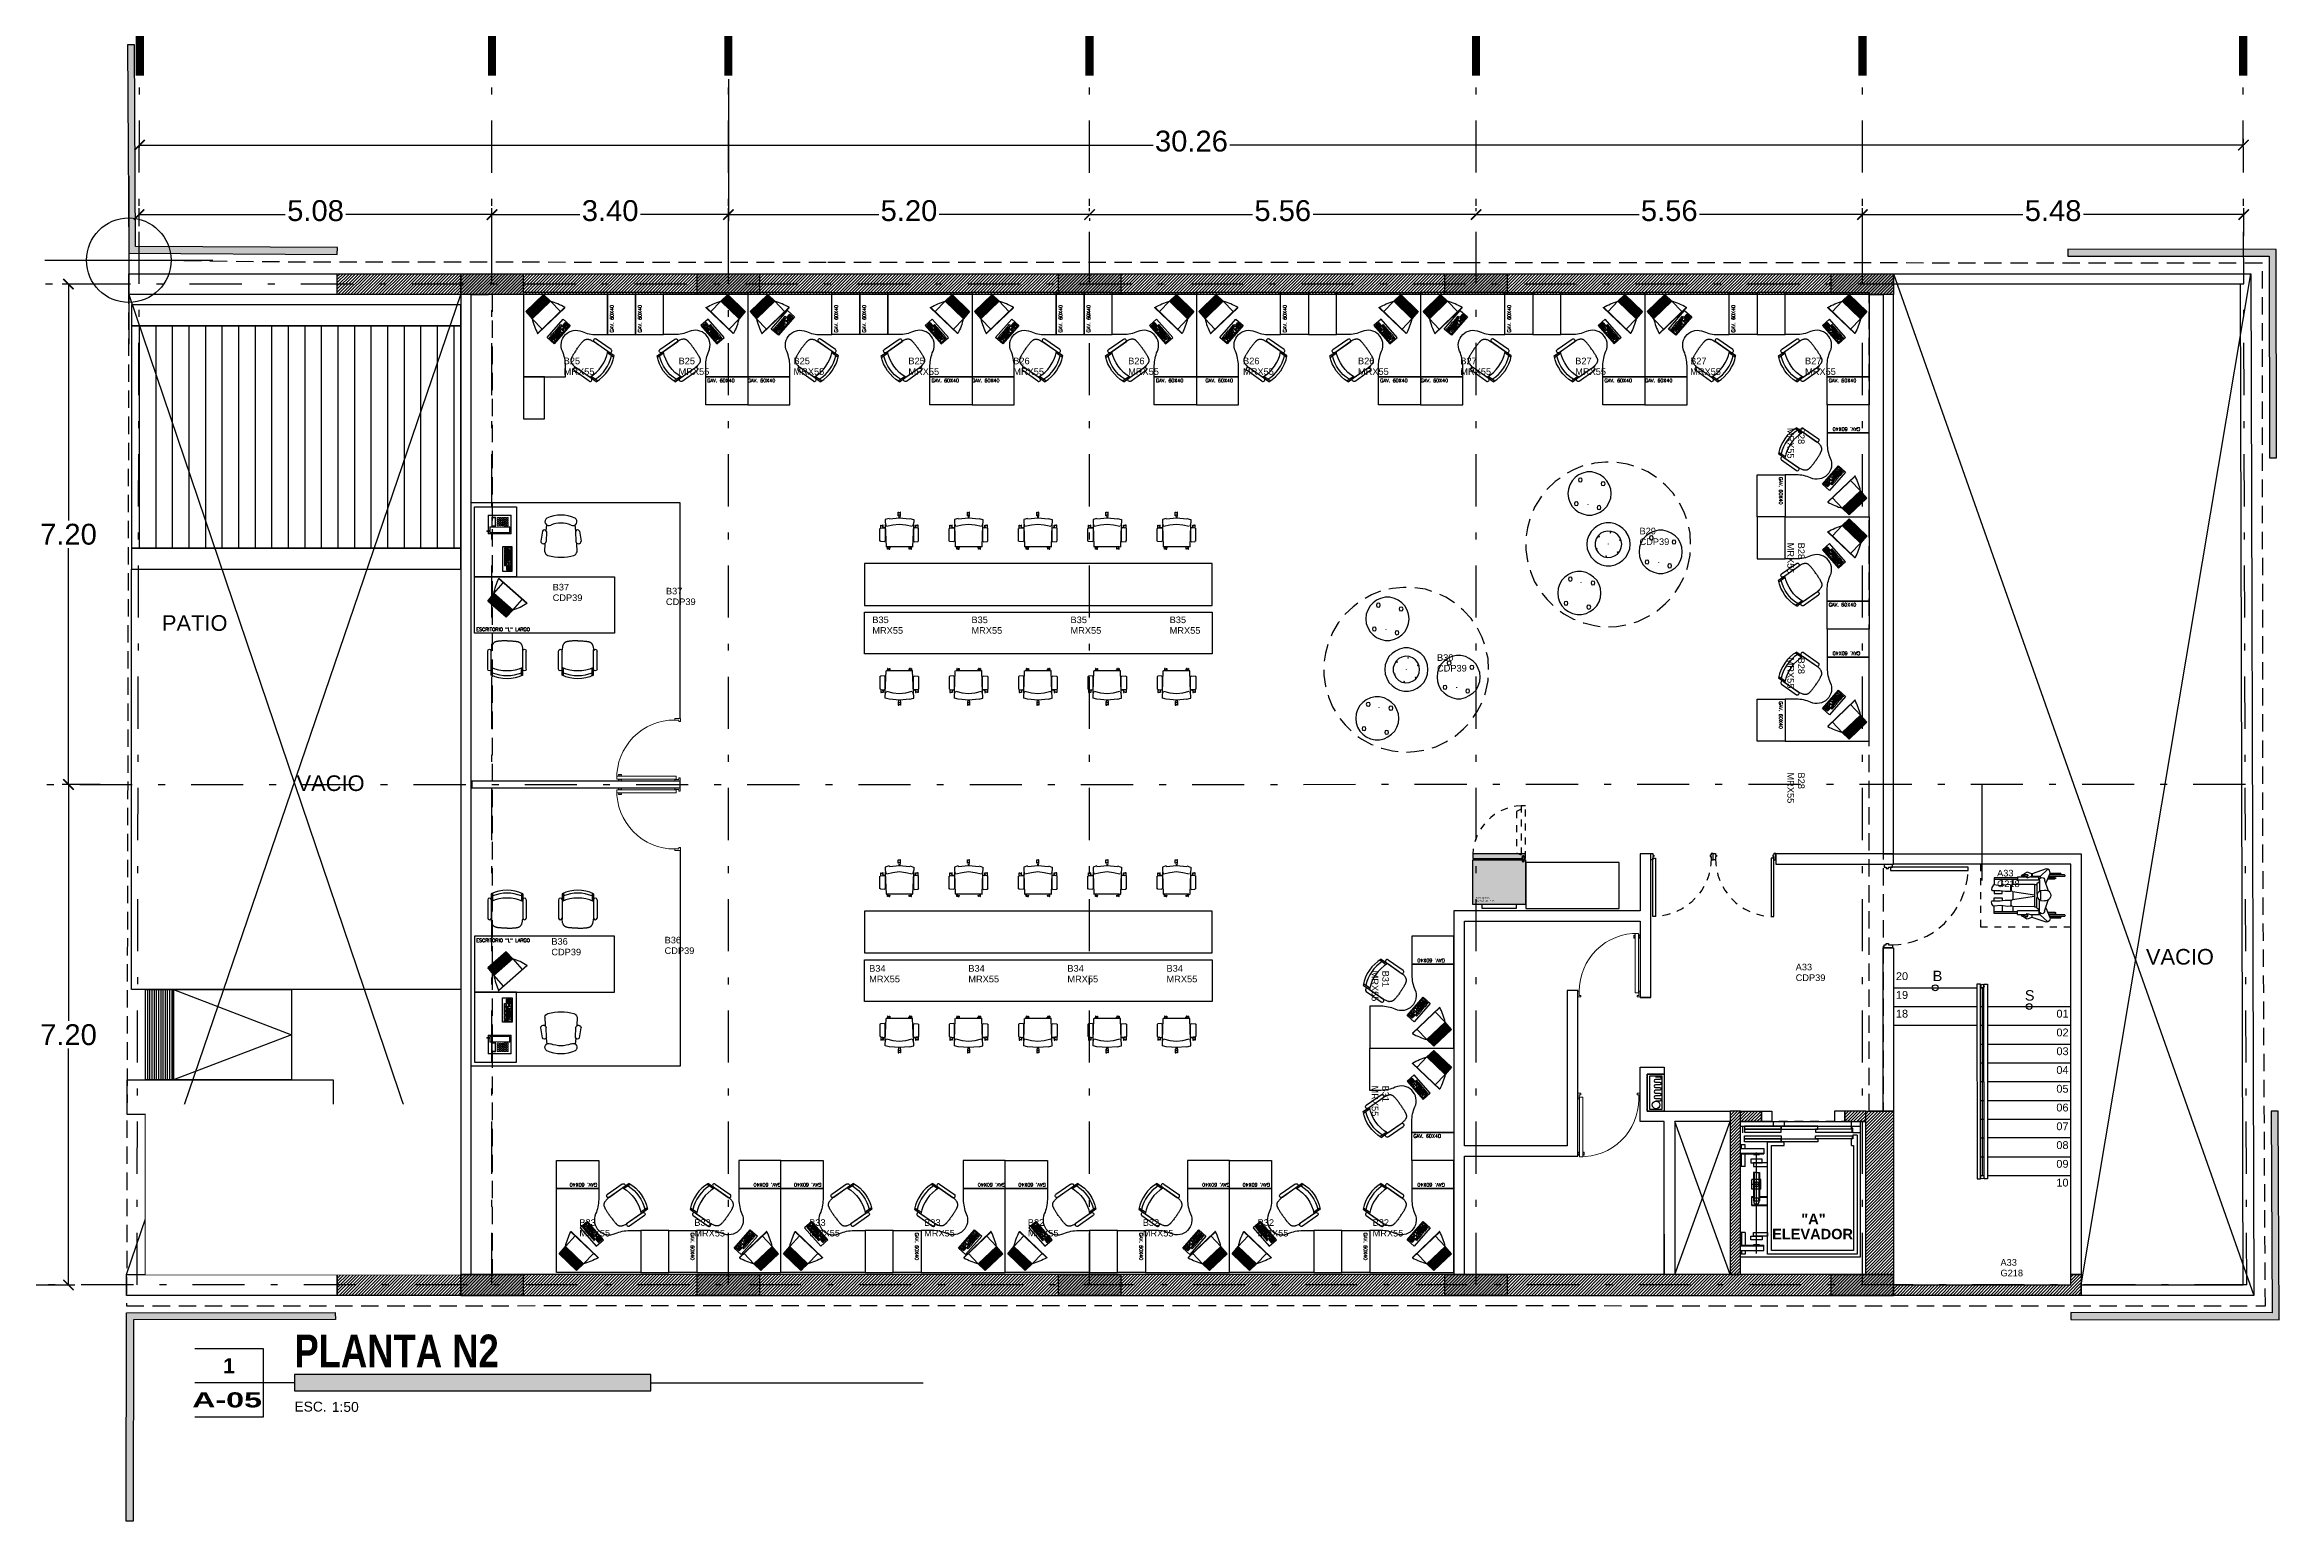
# Model space of a CAD drawing. Header units: millimetres. Extents: x -101 to 3415, y -52 to 1366.
# Drawn here: x 85.28 to 117.42, y 139 to 160.24 of the extents above; entities that cross this region are included whole.
import ezdxf
from ezdxf.enums import TextEntityAlignment as Align

# ---------------------------------------------------------------- set-up
doc = ezdxf.new("R2010")
doc.units = ezdxf.units.MM
doc.set_wipeout_variables(frame=1)
for name, pattern in [('-XR 1_ARQUITECTURA TIPO N1-N14-EF$0$HIDDEN2', [0.1875, 0.125, -0.0625]), ('XR EJES SUPERIORES$0$DASHDOT2', [0.5, 0.25, -0.125, 0, -0.125]), ('XR LINDERO N$0$A-100a LALA IRAPUATO nave equipo$0$HIDDEN', [0.375, 0.25, -0.125]), ('XR N1-N2$0$HIDDEN', [0.375, 0.25, -0.125]), ('XR N1-N2$0$XR PLANTA TIPO DE OFICINAS$0$CONTINUA', [0]), ('XR N1-N2$0$XR PLANTA TIPO DE OFICINAS$0$HIDDEN', [0.375, 0.25, -0.125]), ('XR N1-N2$0$XR PLANTA TIPO DE OFICINAS$0$HIDDEN2', [0.1875, 0.125, -0.0625])]:
    doc.linetypes.add(name, pattern=pattern)
for name, color, linetype in [('$AUDIT_BAD_LAYER1', 7, 'Continuous'), ('00_ARQ', 8, 'Continuous'), ('ARQ', 8, 'Continuous'), ('ARQ_MOBILIARIO', 8, 'Continuous'), ('Texto_Iluminación', 7, 'Continuous'), ('XR EJES SUPERIORES$0$A-COTAS', 8, 'Continuous'), ('XR EJES SUPERIORES$0$A-EJES', 8, 'XR EJES SUPERIORES$0$DASHDOT2'), ('XR N1-N2$0$A-PROYECCIONES', 8, 'XR N1-N2$0$XR PLANTA TIPO DE OFICINAS$0$HIDDEN')]:
    doc.layers.add(name, color=color, linetype=linetype)
doc.layers.add('-XR 1_ARQUITECTURA TIPO N1-N14-EF$0$DEPTOS MUEBLES COLOR CARPETA DE VENTAS', color=254, linetype='Continuous', plot=False)
doc.styles.add('-XR 1_ARQUITECTURA TIPO N1-N14-EF$0$Standard', font='arial.ttf')
doc.styles.add('prot4', font='swisseb.ttf', dxfattribs={"width": 0.56})
doc.styles.add('ROMANS', font='romans.shx')
doc.styles.add('TÍTULO', font='arial.ttf', dxfattribs={"height": 0.19})
doc.styles.add('XR COLUMNAS SUPERIORES$0$XR BASES$0$XREF EJES$0$Standard', font='arial.ttf')
doc.styles.add('XR COLUMNAS SUPERIORES$0$XR COLUMNAS OFICINAS$0$XREF EJES$0$Standard', font='arial.ttf')
doc.styles.add('XR COLUMNAS SUPERIORES$0$XR PLANTA TIPO DE OFICINAS$0$XREF EJES$0$Standard', font='arial.ttf')
doc.styles.add('XR COLUMNAS SUPERIORES$0$XR SIMBOLOGIAS DE CORTES$0$XREF EJES$0$Standard', font='arial.ttf')
doc.styles.add('XR COLUMNAS$0$XR BASES$0$XREF EJES$0$Standard', font='arial.ttf')
doc.styles.add('XR COLUMNAS$0$XR COLUMNAS OFICINAS$0$XREF EJES$0$Standard', font='arial.ttf')
doc.styles.add('XR COLUMNAS$0$XR PLANTA TIPO DE OFICINAS$0$XREF EJES$0$Standard', font='arial.ttf')
doc.styles.add('XR COLUMNAS$0$XR SIMBOLOGIAS DE CORTES$0$XREF EJES$0$Standard', font='arial.ttf')
doc.styles.add('XR EJES SUPERIORES$0$protot1', font='')
doc.styles.add('XR EJES SUPERIORES$0$Standard', font='arial.ttf')
doc.styles.add('XR EJES SUPERIORES$0$XR BASES$0$XREF EJES$0$Standard', font='arial.ttf')
doc.styles.add('XR EJES SUPERIORES$0$XR COLUMNAS OFICINAS$0$XREF EJES$0$Standard', font='arial.ttf')
doc.styles.add('XR EJES SUPERIORES$0$XR PLANTA TIPO DE OFICINAS$0$XREF EJES$0$Standard', font='arial.ttf')
doc.styles.add('XR EJES SUPERIORES$0$XR SIMBOLOGIAS DE CORTES$0$XREF EJES$0$Standard', font='arial.ttf')
doc.styles.add('XR N1-N2$0$Standard', font='arial.ttf')
doc.styles.add('XR N1-N2$0$XR PLANTA TIPO DE OFICINAS$0$estilo1', font='arialbd.ttf')
doc.styles.add('XR N1-N2$0$XR PLANTA TIPO DE OFICINAS$0$TEXTO-ALB-100', font='arial.ttf', dxfattribs={"height": 0.15})
doc.styles.get('XR EJES SUPERIORES$0$protot1').set_extended_font_data('Arial Black')
doc.dimstyles.new('XR EJES SUPERIORES$0$PAÑOS50', dxfattribs={"dimscale": 0.5, "dimtxt": 0.6, "dimasz": 0.3, "dimexe": 0.18, "dimexo": 0.1, "dimgap": 0.09, "dimtad": 0, "dimtih": 1, "dimtoh": 1, "dimzin": 0, "dimdsep": 46, "dimtxsty": 'XR EJES SUPERIORES$0$Standard', "dimblk": 'XR EJES SUPERIORES$0$_ArchTick', "dimcen": 0.09, "dimclrd": 256, "dimclre": 256, "dimclrt": 2, "dimadec": 0, "dimazin": 0, "dimtfac": 1, "dimtix": 1, "dimtmove": 2, "dimatfit": 3, "dimldrblk": 'XR EJES SUPERIORES$0$_ArchTick', "dimfxl": 0.18, "dimtvp": 0.18, "dimtolj": 1, "dimtzin": 0, "dimarcsym": 0})
pattern_1 = [(45, (86.484832, 157.137164), (-0.02245064, 0.02245064), [])]
pattern_2 = [(45, (86.484826, 156.888654), (-0.02245064, 0.02245064), [])]
pattern_3 = [(45, (96.186, 103.677), (-6.73519, 6.73519), []), (45, (100.676, 103.677), (-6.73519, 6.73519), [])]

msp = doc.modelspace()

# ---------------------------------------------------------------- texts
at = {"layer": '00_ARQ', "style": 'XR N1-N2$0$XR PLANTA TIPO DE OFICINAS$0$estilo1'}
for s, p in [('"A"', (110.719, 143.271)), ('ELEVADOR', (110.706, 143.054))]:
    msp.add_text(s, height=0.15, dxfattribs=at).set_placement(p, align=Align.CENTER)
at = {"layer": '00_ARQ', "style": 'XR N1-N2$0$Standard'}
for s, width, insert, char_height, attachment_point in [('PATIO', 2.35208, (86.962, 151.803), 0.225, 7), ('VACIO', 2.35208, (89.388, 149.613), 0.225, 5), ('VACIO', 2.35208, (115.99, 147.116), 0.225, 5), ('20', 0.21412, (111.905, 146.895), 0.1125, 1), ('19', 0.21412, (111.905, 146.625), 0.1125, 1), ('18', 0.21412, (111.905, 146.355), 0.1125, 1), ('01', 0.21412, (114.214, 146.355), 0.1125, 1), ('02', 0.21412, (114.214, 146.085), 0.1125, 1), ('03', 0.21412, (114.214, 145.815), 0.1125, 1), ('04', 0.21412, (114.213, 145.545), 0.1125, 1), ('06', 0.21412, (114.213, 145.005), 0.1125, 1), ('05', 0.21412, (114.213, 145.275), 0.1125, 1), ('07', 0.21412, (114.213, 144.735), 0.1125, 1), ('08', 0.21412, (114.213, 144.465), 0.1125, 1), ('09', 0.21412, (114.213, 144.195), 0.1125, 1), ('10', 0.21412, (114.213, 143.925), 0.1125, 1)]:
    msp.add_mtext_dynamic_manual_height_columns(s, width=width, gutter_width=12.5, heights=[0], dxfattribs=dict(at, insert=insert, char_height=char_height, attachment_point=attachment_point))
at = {"layer": '00_ARQ', "char_height": 0.15, "width": 0.58833, "attachment_point": 7, "rotation": 0.0007, "style": 'XR N1-N2$0$XR PLANTA TIPO DE OFICINAS$0$TEXTO-ALB-100'}
for s, insert in [('B', (112.433, 146.767)), ('S', (113.759, 146.485))]:
    msp.add_mtext(s, dxfattribs=dict(at, insert=insert))
at = {"layer": '00_ARQ', "ltscale": 2, "char_height": 0.1125, "attachment_point": 1, "style": 'XR N1-N2$0$Standard'}
for s, insert in [('01', (86.782, 144.807)), ('02', (87.082, 144.807)), ('03', (87.382, 144.807)), ('04', (87.682, 144.807)), ('05', (87.982, 144.807)), ('06', (88.282, 144.807)), ('07', (88.582, 144.807)), ('08', (88.882, 144.807)), ('09', (89.182, 144.807)), ('10', (89.482, 144.807))]:
    msp.add_mtext_dynamic_manual_height_columns(s, width=0.21412, gutter_width=12.5, heights=[0], dxfattribs=dict(at, insert=insert))
at = {"layer": 'ARQ_MOBILIARIO', "ltscale": 0.01, "style": 'ROMANS'}
for s, height, rotation, p in [('GAV. 60X40', 0.0504, 90, (93.459, 156.098)), ('GAV. 60X40', 0.0504, 90, (93.863, 156.098)), ('GAV. 60X40', 0.0504, 90, (96.686, 156.098)), ('GAV. 60X40', 0.0504, 90, (97.089, 156.098)), ('GAV. 60X40', 0.0504, 90, (99.913, 156.098)), ('GAV. 60X40', 0.0504, 90, (100.316, 156.098)), ('GAV. 60X40', 0.0504, 90, (103.139, 156.098)), ('GAV. 60X40', 0.0504, 90, (106.366, 156.098)), ('GAV. 60X40', 0.0504, 90, (109.592, 156.098)), ('GAV. 60X40', 0.0504, 0, (94.806, 155.383)), ('GAV. 60X40', 0.0504, 360, (95.389, 155.383)), ('GAV. 60X40', 0.0504, 0, (98.033, 155.383)), ('GAV. 60X40', 0.0504, 360, (98.615, 155.383)), ('GAV. 60X40', 0.0504, 0, (101.26, 155.383)), ('GAV. 60X40', 0.0504, 360, (101.973, 155.383)), ('GAV. 60X40', 0.0504, 0, (104.486, 155.383)), ('GAV. 60X40', 0.0504, 360, (105.068, 155.383)), ('GAV. 60X40', 0.0504, 0, (107.713, 155.383)), ('GAV. 60X40', 0.0504, 360, (108.295, 155.383)), ('GAV. 60X40', 0.0504, 0, (110.939, 155.383)), ('GAV. 60X40', 0.0504, 180, (111.391, 154.733)), ('GAV. 60X40', 0.0504, 270, (110.224, 154.019)), ('GAV. 60X40', 0.0504, 0, (110.939, 152.157)), ('ESCRITORIO "L" LARGO', 0.05042, 0, (91.483, 151.803)), ('GAV. 60X40', 0.0504, 180, (111.391, 151.507)), ('GAV. 60X40', 0.0504, 270, (110.224, 150.792)), ('ESCRITORIO "L" LARGO', 0.05042, 360, (91.483, 147.328)), ('GAV. 60X40', 0.0504, 180, (105.416, 147.089)), ('GAV. 60X40', 0.0504, 0, (104.965, 144.513)), ('GAV. 60X40', 0.0504, 180, (93.223, 143.863)), ('GAV. 60X40', 0.0504, 180, (95.867, 143.863)), ('GAV. 60X40', 0.0504, 180, (96.449, 143.863)), ('GAV. 60X40', 0.0504, 180, (99.094, 143.863)), ('GAV. 60X40', 0.0504, 180, (99.676, 143.863)), ('GAV. 60X40', 0.0504, 180, (102.32, 143.863)), ('GAV. 60X40', 0.0504, 180, (102.902, 143.863)), ('GAV. 60X40', 0.0504, 180, (105.416, 143.863)), ('GAV. 60X40', 0.0504, 270, (94.57, 143.148)), ('GAV. 60X40', 0.0504, 270, (97.796, 143.148)), ('GAV. 60X40', 0.0504, 270, (101.023, 143.148)), ('GAV. 60X40', 0.0504, 270, (104.249, 143.148))]:
    msp.add_text(s, height=height, rotation=rotation, dxfattribs=at).set_placement(p)
at = {"layer": 'Texto_Iluminación', "ltscale": 0.3, "style": 'TÍTULO'}
for s, p in [('CDP39', (108.217, 153.041, 1.086)), ('B29', (108.217, 153.194, 1.086)), ('B37', (92.583, 152.387, 1.086)), ('B37', (94.212, 152.33, 1.086)), ('CDP39', (92.583, 152.235, 1.086)), ('CDP39', (94.212, 152.177, 1.086)), ('B30', (105.304, 151.374, 1.086)), ('CDP39', (105.304, 151.221, 1.086)), ('A33', (113.36, 148.273, 1.086)), ('G218', (113.36, 148.12, 1.086)), ('CDP39', (92.564, 147.138, 1.086)), ('B36', (92.564, 147.291, 1.086)), ('CDP39', (94.193, 147.158, 1.086)), ('B36', (94.193, 147.31, 1.086)), ('A33', (110.463, 146.922, 1.086)), ('CDP39', (110.463, 146.769, 1.086)), ('A33', (113.409, 142.673, 1.086)), ('G218', (113.409, 142.521, 1.086))]:
    msp.add_text(s, height=0.095, dxfattribs=at).set_placement(p)

# ---------------------------------------------------------------- blocks, each defined once
blk = doc.blocks.new('XR N1-N2$0$XR PLANTA TIPO DE OFICINAS$0$Puerta1.00')
at = {"linetype": 'Continuous'}
for points in [[(405.365, 465.953), (405.365, 466.883), (405.325, 466.883), (405.325, 465.953)], [(405.325, 465.876), (405.325, 465.901), (405.34, 465.901), (405.34, 465.926), (405.325, 465.926), (405.325, 465.976), (405.29, 465.976), (405.29, 465.876)], [(406.255, 465.876), (406.255, 465.901), (406.24, 465.901), (406.24, 465.926), (406.255, 465.926), (406.255, 465.976), (406.29, 465.976), (406.29, 465.876)]]:
    blk.add_lwpolyline(points, close=True, dxfattribs=at)
at = {"linetype": 'XR N1-N2$0$XR PLANTA TIPO DE OFICINAS$0$HIDDEN2'}
blk.add_arc((405.324, 465.953), 0.932, 0.0383, 87.4436, dxfattribs=at)
blk = doc.blocks.new('XR N1-N2$0$XR PLANTA TIPO DE OFICINAS$0$XREF PLANTA BAJA$0$XREF SOTANO 1$0$sn_dis_pl')
at = {"linetype": 'Continuous'}
for p, q in [((-0.544, 1.021), (-0.52, 1.021)), ((-0.544, 0.684), (-0.544, 1.021)), ((-0.52, 1.021), (-0.439, 1.021)), ((-0.52, 0.684), (-0.52, 1.021)), ((-0.428, 0.929), (-0.44, 1.024)), ((-0.434, 1.036), (-0.405, 1.055)), ((-0.405, 1.055), (-0.374, 1.058)), ((-0.36, 1.01), (-0.362, 0.935)), ((-0.36, 1.046), (-0.36, 1.01)), ((-0.36, 1.021), (-0.317, 1.021)), ((-0.317, 1.021), (-0.317, 0.907)), ((-0.256, 1.021), (-0.256, 0.907)), ((-0.213, 1.021), (-0.256, 1.021)), ((-0.213, 1.046), (-0.213, 1.01)), ((-0.213, 1.01), (-0.211, 0.935)), ((-0.168, 1.055), (-0.199, 1.058)), ((-0.139, 1.036), (-0.168, 1.055)), ((-0.145, 0.929), (-0.133, 1.024)), ((-0.053, 1.021), (-0.134, 1.021)), ((-0.029, 1.021), (-0.053, 1.021)), ((-0.053, 0.684), (-0.053, 1.021)), ((-0.029, 0.684), (-0.029, 1.021)), ((-0.557, 0.684), (-0.557, 0.554)), ((-0.557, 0.684), (-0.507, 0.684)), ((-0.433, 0.907), (-0.52, 0.907)), ((-0.52, 0.752), (-0.445, 0.752)), ((-0.507, 0.38), (-0.507, 0.684)), ((-0.448, 0.444), (-0.445, 0.755)), ((-0.445, 0.826), (-0.428, 0.929)), ((-0.44, 0.791), (-0.445, 0.826)), ((-0.364, 0.78), (-0.428, 0.78)), ((-0.425, 0.775), (-0.365, 0.776)), ((-0.362, 0.935), (-0.35, 0.862)), ((-0.317, 0.907), (-0.355, 0.907)), ((-0.351, 0.792), (-0.352, 0.788)), ((-0.35, 0.862), (-0.351, 0.792)), ((-0.344, 0.759), (-0.297, 0.444)), ((-0.343, 0.752), (-0.23, 0.752)), ((-0.229, 0.759), (-0.276, 0.444)), ((-0.256, 0.907), (-0.218, 0.907)), ((-0.211, 0.935), (-0.223, 0.862)), ((-0.223, 0.862), (-0.222, 0.792)), ((-0.222, 0.792), (-0.221, 0.788)), ((-0.209, 0.78), (-0.145, 0.78)), ((-0.148, 0.775), (-0.208, 0.776)), ((-0.128, 0.826), (-0.145, 0.929)), ((-0.14, 0.907), (-0.053, 0.907)), ((-0.133, 0.791), (-0.128, 0.826)), ((-0.125, 0.444), (-0.128, 0.755)), ((-0.128, 0.752), (-0.053, 0.752)), ((-0.016, 0.684), (-0.066, 0.684)), ((-0.066, 0.38), (-0.066, 0.684)), ((-0.016, 0.684), (-0.016, 0.554)), ((-0.67, 0.273), (-0.601, 0.474)), ((-0.666, 0.251), (-0.561, 0.36)), ((-0.624, 0.546), (-0.601, 0.592)), ((-0.601, 0.482), (-0.624, 0.546)), ((-0.601, 0.592), (-0.564, 0.608)), ((-0.564, 0.48), (-0.601, 0.482)), ((-0.601, 0.474), (-0.561, 0.473)), ((-0.562, 0.594), (-0.591, 0.572)), ((-0.591, 0.572), (-0.59, 0.548)), ((-0.59, 0.548), (-0.573, 0.535)), ((-0.585, 0.599), (-0.585, 0.616)), ((-0.585, 0.545), (-0.585, 0.576)), ((-0.573, 0.535), (-0.556, 0.555)), ((-0.564, 0.608), (-0.562, 0.594)), ((-0.542, 0.545), (-0.564, 0.48)), ((-0.561, 0.549), (-0.561, 0.616)), ((-0.561, 0.36), (-0.561, 0.488)), ((-0.561, 0.36), (-0.529, 0.366)), ((-0.557, 0.5), (-0.557, 0.38)), ((-0.507, 0.38), (-0.557, 0.38)), ((-0.556, 0.555), (-0.542, 0.545)), ((-0.51, 0.371), (-0.35, 0.371)), ((-0.461, 0.41), (-0.489, 0.371)), ((-0.461, 0.41), (-0.314, 0.41)), ((-0.448, 0.444), (-0.448, 0.41)), ((-0.448, 0.444), (-0.125, 0.444)), ((-0.359, 0.356), (-0.367, 0.291)), ((-0.359, 0.356), (-0.218, 0.356)), ((-0.307, 0.398), (-0.314, 0.41)), ((-0.266, 0.398), (-0.259, 0.41)), ((-0.112, 0.41), (-0.259, 0.41)), ((-0.063, 0.371), (-0.223, 0.371)), ((-0.218, 0.356), (-0.211, 0.291)), ((-0.125, 0.444), (-0.125, 0.41)), ((-0.112, 0.41), (-0.084, 0.371)), ((-0.066, 0.38), (-0.016, 0.38)), ((-0.012, 0.36), (-0.044, 0.366)), ((-0.017, 0.555), (-0.031, 0.545)), ((-0.031, 0.545), (-0.009, 0.48)), ((0, 0.535), (-0.017, 0.555)), ((-0.016, 0.5), (-0.016, 0.38)), ((-0.012, 0.549), (-0.012, 0.616)), ((-0.012, 0.36), (-0.012, 0.488)), ((0.028, 0.474), (-0.012, 0.473)), ((0.093, 0.251), (-0.012, 0.36)), ((-0.009, 0.608), (-0.011, 0.594)), ((-0.011, 0.594), (0.018, 0.572)), ((0.027, 0.592), (-0.009, 0.608)), ((-0.009, 0.48), (0.028, 0.482)), ((0.017, 0.548), (0, 0.535)), ((0.012, 0.599), (0.012, 0.616)), ((0.012, 0.545), (0.012, 0.576)), ((0.018, 0.572), (0.017, 0.548)), ((0.051, 0.546), (0.027, 0.592)), ((0.028, 0.482), (0.051, 0.546)), ((0.097, 0.273), (0.028, 0.474)), ((-0.666, 0.251), (-0.67, 0.273)), ((-0.651, 0.225), (-0.666, 0.251)), ((-0.609, 0.218), (-0.651, 0.225)), ((-0.461, 0.28), (-0.609, 0.218)), ((-0.607, 0.218), (-0.607, 0.065)), ((-0.602, 0.22), (-0.602, 0.065)), ((-0.585, 0.012), (-0.585, 0.228)), ((-0.561, 0.012), (-0.561, 0.238)), ((-0.549, 0.243), (-0.549, 0.148)), ((-0.527, 0.252), (-0.527, 0.148)), ((-0.51, 0.296), (-0.354, 0.244)), ((-0.063, 0.296), (-0.219, 0.244)), ((-0.112, 0.28), (0.036, 0.218)), ((-0.046, 0.252), (-0.046, 0.148)), ((-0.024, 0.243), (-0.024, 0.148)), ((-0.012, 0.012), (-0.012, 0.238)), ((0.012, 0.012), (0.012, 0.228)), ((0.029, 0.22), (0.029, 0.065)), ((0.033, 0.218), (0.033, 0.065)), ((0.036, 0.218), (0.078, 0.225)), ((0.078, 0.225), (0.093, 0.251)), ((0.093, 0.251), (0.097, 0.273))]:
    blk.add_line(p, q, dxfattribs=at)
for centre, radius, start, end in [((-0.428, 1.026), 0.0123, 121.7078, 187.2641), ((-0.372, 1.046), 0.0123, 0.7644, 95.9609), ((-0.201, 1.046), 0.0123, 84.0391, 179.2356), ((-0.145, 1.026), 0.0123, 352.7359, 58.2922), ((-0.425, 0.755), 0.0204, 91.0603, 179.4667), ((-0.428, 0.792), 0.0123, 187.318, 270), ((-0.365, 0.756), 0.0204, 8.521, 91.0603), ((-0.364, 0.792), 0.0123, 270, 341.0652), ((-0.208, 0.756), 0.0204, 88.9397, 171.479), ((-0.209, 0.792), 0.0123, 198.9348, 270), ((-0.149, 0.755), 0.0204, 0.5333, 88.9397), ((-0.145, 0.792), 0.0123, 270, 352.682), ((-0.573, 0.616), 0.0123, 0, 180), ((-0.51, 0.333), 0.0374, 90, 270), ((-0.289, 0.322), 0.0782, 25.8604, 154.1396), ((-0.063, 0.333), 0.0374, 270, 90), ((0, 0.616), 0.0123, 0, 180), ((-0.604, 0.065), 0.00204, 180, 0), ((-0.573, 0.012), 0.0123, 180, 0), ((-0.538, 0.148), 0.011, 180, 360), ((-0.289, 0.285), 0.0782, 171.4259, 8.5741), ((-0.035, 0.148), 0.011, 180, 0), ((0, 0.012), 0.0123, 180, 0), ((0.031, 0.065), 0.00204, 180, 0)]:
    blk.add_arc(centre, radius, start, end, dxfattribs=at)
blk = doc.blocks.new('XR N1-N2$0$A$C0124305E')
at = {"layer": '00_ARQ', "ltscale": 2}
blk.add_lwpolyline([(0, 0), (2.7, 0), (2.7, -6.05), (2.55, -6.05), (2.55, -0.15), (0, -0.15)], close=True, dxfattribs=at)
at = {"layer": 'XR N1-N2$0$A-PROYECCIONES', "linetype": 'XR N1-N2$0$HIDDEN', "ltscale": 0.25}
blk.add_lwpolyline([(1.25, -0.15), (1.25, -1.05), (2.55, -1.05), (2.55, -1.05)], dxfattribs=at)
at = {"layer": '$AUDIT_BAD_LAYER1', "xscale": -0.9999999999999999, "rotation": 90.0000016959918}
blk.add_blockref('XR N1-N2$0$XR PLANTA TIPO DE OFICINAS$0$XREF PLANTA BAJA$0$XREF SOTANO 1$0$sn_dis_pl', (2.469, -0.887), dxfattribs=at)
blk = doc.blocks.new('XR N1-N2$0$XR PLANTA TIPO DE OFICINAS$0$Ascensore-150x170')
for p, q in [((5.481, -0.152), (5.566, -0.152)), ((5.612, -0.133), (5.566, -0.133)), ((5.566, -0.133), (5.566, -0.152)), ((5.612, -0.077), (5.612, -0.133)), ((5.481, -0.996), (5.528, -0.996)), ((4.127, -1.342), (5.394, -1.342)), ((4.166, -1.54), (4.166, -1.249)), ((4.166, -1.249), (4.231, -1.249)), ((4.222, -1.54), (4.222, -1.249)), ((4.231, -1.54), (4.231, -1.249)), ((4.241, -1.38), (4.241, -1.305)), ((4.729, -1.399), (4.729, -1.202)), ((4.729, -1.399), (4.841, -1.399)), ((4.738, -1.399), (4.738, -1.202)), ((5.141, -1.305), (4.785, -1.305)), ((4.785, -1.38), (4.785, -1.305)), ((5.141, -1.314), (4.785, -1.314)), ((5.141, -1.37), (4.785, -1.37)), ((5.141, -1.38), (4.785, -1.38)), ((4.832, -1.305), (4.832, -1.202)), ((4.832, -1.399), (4.832, -1.38)), ((4.841, -1.305), (4.841, -1.202)), ((4.841, -1.399), (4.841, -1.38)), ((4.932, -1.286), (5.054, -1.286)), ((4.932, -1.286), (4.932, -1.399)), ((4.932, -1.399), (5.054, -1.399)), ((4.993, -1.286), (4.993, -1.399)), ((5.054, -1.286), (5.054, -1.399)), ((5.141, -1.342), (5.141, -1.305)), ((5.141, -1.342), (5.141, -1.38)), ((5.366, -1.38), (5.366, -1.305)), ((5.376, -1.54), (5.376, -1.249)), ((5.441, -1.249), (5.376, -1.249)), ((5.385, -1.54), (5.385, -1.249)), ((5.441, -1.54), (5.441, -1.249)), ((4.119, -1.483), (4.119, -1.54)), ((4.166, -1.483), (4.119, -1.483)), ((4.166, -1.53), (4.119, -1.53)), ((4.391, -1.483), (4.231, -1.483)), ((4.391, -1.53), (4.231, -1.53)), ((4.391, -1.483), (4.391, -1.54)), ((5.216, -1.483), (5.216, -1.54)), ((5.216, -1.483), (5.376, -1.483)), ((5.216, -1.53), (5.376, -1.53)), ((5.441, -1.483), (5.488, -1.483)), ((5.441, -1.53), (5.488, -1.53)), ((5.488, -1.483), (5.488, -1.54)), ((5.641, -1.512), (5.725, -1.512))]:
    blk.add_line(p, q)
for points in [[(4.081, -0.04), (4.081, -1.54), (5.725, -1.54), (5.725, -0.04)], [(5.566, -0.143), (5.566, -0.602), (5.603, -0.602), (5.603, -0.143)], [(5.687, -0.143), (5.687, -0.602), (5.65, -0.602), (5.65, -0.143)], [(5.528, -0.574), (5.528, -1.033), (5.566, -1.033), (5.566, -0.574)], [(5.725, -0.574), (5.725, -1.033), (5.687, -1.033), (5.687, -0.574)], [(5.528, -1.033), (5.528, -1.493), (5.566, -1.493), (5.566, -1.033)], [(5.566, -1.033), (5.566, -1.493), (5.603, -1.493), (5.603, -1.033)], [(5.687, -1.033), (5.687, -1.493), (5.65, -1.493), (5.65, -1.033)], [(5.725, -1.033), (5.725, -1.493), (5.687, -1.493), (5.687, -1.033)], [(5.725, -0.996), (5.725, -1.127), (5.781, -1.127), (5.781, -0.996)], [(4.297, -1.272), (4.297, -1.413), (4.344, -1.413), (4.344, -1.272)], [(4.344, -1.202), (4.344, -1.38), (4.391, -1.38), (4.391, -1.202)], [(5.263, -1.202), (5.263, -1.38), (5.216, -1.38), (5.216, -1.202)], [(5.31, -1.272), (5.31, -1.413), (5.263, -1.413), (5.263, -1.272)]]:
    blk.add_lwpolyline(points, close=True)
for points in [[(5.612, -0.077), (5.528, -0.077), (4.119, -0.077), (4.119, -1.202), (5.528, -1.202), (5.528, -0.996)], [(5.481, -0.152), (5.481, -0.124), (4.166, -0.124), (4.166, -1.155), (5.481, -1.155), (5.481, -0.996)], [(5.641, -0.133), (5.697, -0.133), (5.697, -0.152), (5.781, -0.152), (5.781, -0.04), (5.641, -0.04), (5.641, -0.133)]]:
    blk.add_lwpolyline(points)
for centre, radius in [((4.785, -1.342), 0.0375), ((4.993, -1.342), 0.0281)]:
    blk.add_circle(centre, radius)
blk = doc.blocks.new('XR N1-N2$0$A$C26E901EB')
at = {"ltscale": 2}
h = blk.add_hatch(dxfattribs=at)
h.set_pattern_fill('LINE', color=256, scale=0.01, angle=90, style=0)
h.set_pattern_definition([(90, (439.59662, -560.538505), (-0.03175, 1e-17), [])])
h.paths.add_polyline_path([(-2.1, -1.3), (-2.1, 0), (-1.7, 0), (-1.7, -1.3)])
for points in [[(-2.1, -1.3), (-2.1, 0), (-1.7, 0), (-1.7, -1.3), (-2.1, -1.3)], [(0, 0), (0, -1.3), (-1.7, -1.3), (-1.7, 0)]]:
    blk.add_lwpolyline(points, close=True, dxfattribs=at)
blk.add_lwpolyline([(-1.7, 0), (0, -0.65), (-1.7, -1.3)], dxfattribs=at)
blk = doc.blocks.new('XR N1-N2$0$A$C153C7E87')
h = blk.add_hatch()
h.set_pattern_fill('ANSI31', color=256, scale=0.075, angle=45)
h.set_pattern_definition([(270, (-51.7103, 42.0149), (-0.238125, -1e-17), [])])
h.paths.add_polyline_path([(0.041, -4.143), (4.777, -4.143), (4.777, -0.943), (0.041, -0.943)])
for points in [[(0.041, -0.943), (4.777, -0.943), (4.777, -0.643), (0.041, -0.643)], [(0.041, -4.143), (4.777, -4.143), (4.777, -0.943), (0.041, -0.943)], [(0.041, -4.443), (4.777, -4.443), (4.777, -4.143), (0.041, -4.143)]]:
    blk.add_lwpolyline(points, close=True)
blk = doc.blocks.new('XR N1-N2$0$saddaa')
at = {"linetype": 'ByBlock'}
for p, q in [((8.267, 57.39), (8.267, 54.972)), ((7.058, 56.181), (9.475, 56.181))]:
    blk.add_line(p, q, dxfattribs=at)
blk.add_circle((8.267, 56.181), 0.608, dxfattribs=at)
blk = doc.blocks.new('XR N1-N2$0$030 puerta 013-h')
at = {"linetype": 'Continuous', "lineweight": 0}
for p, q in [((3.994, 17.305), (3.994, 17.255)), ((4.007, 17.305), (3.994, 17.305)), ((3.994, 17.255), (4.007, 17.255)), ((4.007, 17.305), (4.007, 17.293)), ((4.007, 17.293), (4.019, 17.293)), ((4.007, 17.255), (4.007, 17.268)), ((4.007, 17.268), (4.019, 17.268)), ((4.019, 17.33), (4.069, 17.33)), ((4.019, 16.38), (4.019, 17.33)), ((4.069, 17.33), (4.069, 16.38)), ((4.081, 17.293), (4.069, 17.293)), ((4.081, 17.268), (4.069, 17.268)), ((4.081, 17.305), (4.094, 17.305)), ((4.081, 17.305), (4.081, 17.293)), ((4.081, 17.255), (4.081, 17.268)), ((4.094, 17.255), (4.081, 17.255)), ((4.094, 17.305), (4.094, 17.255)), ((3.099, 16.365), (3.099, 16.405)), ((3.099, 16.405), (3.124, 16.405)), ((3.099, 16.315), (3.099, 16.365)), ((3.149, 16.315), (3.099, 16.315)), ((3.124, 16.405), (3.124, 16.34)), ((3.124, 16.34), (3.149, 16.34)), ((3.149, 16.34), (3.149, 16.315)), ((4.069, 16.38), (4.019, 16.38)), ((4.049, 16.34), (4.049, 16.315)), ((4.074, 16.34), (4.049, 16.34)), ((4.049, 16.315), (4.099, 16.315)), ((4.099, 16.405), (4.074, 16.405)), ((4.074, 16.405), (4.074, 16.34)), ((4.099, 16.405), (4.099, 16.315))]:
    blk.add_line(p, q, dxfattribs=at)
blk.add_arc((4.044, 16.41), 0.92, 88.4391, 180.3278, dxfattribs=at)
blk = doc.blocks.new('XR LINDERO N$0$saddaa')
at = {"linetype": 'ByBlock'}
for p, q in [((8.267, 57.39), (8.267, 54.972)), ((7.058, 56.181), (9.475, 56.181))]:
    blk.add_line(p, q, dxfattribs=at)
blk.add_circle((8.267, 56.181), 0.608, dxfattribs=at)
blk = doc.blocks.new('TÍTULO PLANO')
blk.add_hatch(color=256).paths.add_polyline_path([(1.912, -0.158), (8.747, -0.158), (8.747, 0.158), (1.912, 0.158)])
for p, q in [((1.912, 0), (0, 0)), ((8.747, 0), (13.969, 0))]:
    blk.add_line(p, q)
blk.add_lwpolyline([(0, 0.658), (1.315, 0.658), (1.315, -0.658), (0, -0.658)])
blk.add_lwpolyline([(1.912, -0.158), (8.747, -0.158), (8.747, 0.158), (1.912, 0.158)], close=True)
at = {"style": 'TÍTULO'}
blk.add_text('ESC.', height=0.19, dxfattribs=at).set_placement((1.912, -0.553))
at = {"style": 'prot4'}
blk.add_attdef('NUMERO', text='', height=0.289, dxfattribs=at).set_placement((0.658, 0.326), align=Align.MIDDLE_CENTER)
at = {"style": 'prot4', "width": 0.8}
blk.add_attdef('NOMBRE', (1.912, 0.299), '', height=0.45, dxfattribs=at)
at = {"style": 'prot4', "width": 1.227796}
blk.add_attdef('CLAVE', text='', height=0.289, dxfattribs=at).set_placement((-0.048, -0.472), (1.289, -0.472), align=Align.FIT)
at = {"style": 'TÍTULO'}
blk.add_attdef('ESCALA', (2.63, -0.558), '', height=0.19, dxfattribs=at)
blk = doc.blocks.new('A$C435F5787')
at = {"linetype": 'ByBlock'}
for p, q in [((0, 0), (0, 0.483)), ((0, 0.483), (0.19, 0.483)), ((0.076, 0.381), (0.076, 0.457)), ((0.076, 0.457), (0.171, 0.457)), ((0.095, 0.438), (0.095, 0.454)), ((0.137, 0.438), (0.137, 0.454)), ((0.171, 0.457), (0.171, 0.381)), ((0.19, 0.483), (0.19, 0)), ((0.038, 0.371), (0.063, 0.371)), ((0.038, 0.311), (0.038, 0.371)), ((0.063, 0.311), (0.038, 0.311)), ((0.038, 0.305), (0.063, 0.305)), ((0.038, 0.225), (0.038, 0.305)), ((0.063, 0.225), (0.038, 0.225)), ((0.038, 0.143), (0.038, 0.219)), ((0.038, 0.219), (0.063, 0.219)), ((0.063, 0.143), (0.038, 0.143)), ((0.038, 0.133), (0.063, 0.133)), ((0.038, 0.057), (0.038, 0.133)), ((0.063, 0.057), (0.038, 0.057)), ((0.038, 0.044), (0.063, 0.044)), ((0.038, 0.022), (0.038, 0.044)), ((0.063, 0.022), (0.038, 0.022)), ((0.063, 0.371), (0.063, 0.311)), ((0.063, 0.305), (0.063, 0.225)), ((0.063, 0.219), (0.063, 0.143)), ((0.063, 0.133), (0.063, 0.057)), ((0.063, 0.044), (0.063, 0.022)), ((0.171, 0.381), (0.076, 0.381)), ((0.076, 0.311), (0.076, 0.371)), ((0.076, 0.371), (0.117, 0.371)), ((0.117, 0.311), (0.076, 0.311)), ((0.076, 0.305), (0.076, 0.022)), ((0.175, 0.305), (0.076, 0.305)), ((0.076, 0.022), (0.175, 0.022)), ((0.098, 0.273), (0.079, 0.273)), ((0.079, 0.041), (0.095, 0.041)), ((0.137, 0.438), (0.095, 0.438)), ((0.095, 0.381), (0.095, 0.435)), ((0.095, 0.041), (0.095, 0.048)), ((0.095, 0.048), (0.117, 0.048)), ((0.117, 0.279), (0.098, 0.279)), ((0.098, 0.279), (0.098, 0.273)), ((0.098, 0.051), (0.098, 0.267)), ((0.114, 0.384), (0.114, 0.435)), ((0.117, 0.371), (0.117, 0.311)), ((0.117, 0.267), (0.117, 0.279)), ((0.133, 0.267), (0.117, 0.267)), ((0.117, 0.06), (0.117, 0.257)), ((0.117, 0.048), (0.117, 0.054)), ((0.117, 0.054), (0.137, 0.054)), ((0.133, 0.33), (0.133, 0.352)), ((0.133, 0.352), (0.152, 0.352)), ((0.152, 0.33), (0.133, 0.33)), ((0.133, 0.257), (0.133, 0.267)), ((0.152, 0.257), (0.133, 0.257)), ((0.171, 0.438), (0.137, 0.438)), ((0.137, 0.381), (0.137, 0.435)), ((0.137, 0.07), (0.137, 0.254)), ((0.137, 0.054), (0.137, 0.063)), ((0.137, 0.063), (0.156, 0.063)), ((0.152, 0.352), (0.152, 0.371)), ((0.152, 0.371), (0.175, 0.371)), ((0.152, 0.311), (0.152, 0.33)), ((0.175, 0.311), (0.152, 0.311)), ((0.156, 0.384), (0.156, 0.419)), ((0.156, 0.419), (0.171, 0.419)), ((0.156, 0.254), (0.156, 0.276)), ((0.156, 0.276), (0.175, 0.276)), ((0.175, 0.254), (0.156, 0.254)), ((0.156, 0.095), (0.156, 0.229)), ((0.156, 0.229), (0.175, 0.229)), ((0.175, 0.095), (0.156, 0.095)), ((0.156, 0.051), (0.156, 0.067)), ((0.156, 0.067), (0.175, 0.067)), ((0.175, 0.051), (0.156, 0.051)), ((0.175, 0.371), (0.175, 0.311)), ((0.175, 0.276), (0.175, 0.305)), ((0.175, 0.067), (0.175, 0.254)), ((0.175, 0.022), (0.175, 0.051)), ((0.19, 0), (0, 0))]:
    blk.add_line(p, q, dxfattribs=at)
blk = doc.blocks.new('m-tv pla')
h = blk.add_hatch()
h.set_pattern_fill('ANSI31', color=256, scale=0.005, angle=45, style=0)
h.set_pattern_definition([(90, (-254.158094, -242.753814), (-0.015875, 2e-18), [])])
h.paths.add_polyline_path([(0.24, -0.474), (0.25, -0.284), (-0.25, -0.284), (-0.24, -0.474)])
for p, q in [((0.373, 0), (-0.373, 0)), ((-0.368, 0.006), (0.368, 0.006)), ((-0.25, -0.284), (-0.25, 0)), ((0.25, -0.284), (0.25, 0)), ((-0.24, -0.474), (-0.25, -0.284)), ((-0.25, -0.284), (0.25, -0.284)), ((0.24, -0.474), (0.25, -0.284)), ((-0.24, -0.474), (0.24, -0.474))]:
    blk.add_line(p, q)
for centre, radius, start, end in [((-0.368, 0.001), 0.005, 90, 196.7752), ((0.898, 0.383), 1.327, 196.7752, 210.1505), ((-0.898, 0.383), 1.327, 329.8495, 343.2248), ((0.368, 0.001), 0.005, 343.2248, 90)]:
    blk.add_arc(centre, radius, start, end)
blk = doc.blocks.new('A$C369842D8')
for p, q in [((0, 0.405), (0, 0.145)), ((0.05, 0.491), (0.05, 0.381)), ((0.05, 0.405), (0.05, 0.145)), ((0.05, 0.38), (0.05, 0.13)), ((0.07, 0.5), (0.07, 0.39)), ((0.48, 0.5), (0.48, 0.39)), ((0.5, 0.491), (0.5, 0.381)), ((0.5, 0.405), (0.5, 0.145)), ((0.5, 0.38), (0.5, 0.13)), ((0.55, 0.405), (0.55, 0.145))]:
    blk.add_line(p, q)
for points in [[(0.275, 0), (0.262, 0), (0.249, 0), (0.236, 0.001), (0.224, 0.001), (0.212, 0.001), (0.201, 0.002), (0.19, 0.003), (0.181, 0.003), (0.172, 0.004), (0.164, 0.005), (0.157, 0.005), (0.15, 0.006), (0.145, 0.007), (0.139, 0.008), (0.134, 0.009), (0.13, 0.009), (0.126, 0.01), (0.122, 0.011), (0.118, 0.012), (0.114, 0.013), (0.111, 0.014), (0.108, 0.015), (0.105, 0.017), (0.102, 0.018), (0.1, 0.019), (0.097, 0.021), (0.095, 0.022), (0.093, 0.024), (0.091, 0.025), (0.089, 0.027), (0.087, 0.028), (0.085, 0.03), (0.083, 0.032), (0.081, 0.034), (0.079, 0.036), (0.077, 0.039), (0.075, 0.041), (0.073, 0.044), (0.071, 0.048), (0.068, 0.051), (0.066, 0.056), (0.064, 0.061), (0.062, 0.067), (0.059, 0.075), (0.057, 0.085), (0.055, 0.097), (0.052, 0.112), (0.05, 0.13)], [(0.275, 0), (0.288, 0), (0.301, 0), (0.314, 0.001), (0.326, 0.001), (0.338, 0.001), (0.349, 0.002), (0.36, 0.003), (0.369, 0.003), (0.378, 0.004), (0.386, 0.005), (0.393, 0.005), (0.4, 0.006), (0.405, 0.007), (0.411, 0.008), (0.416, 0.009), (0.42, 0.009), (0.424, 0.01), (0.428, 0.011), (0.432, 0.012), (0.436, 0.013), (0.439, 0.014), (0.442, 0.015), (0.445, 0.017), (0.448, 0.018), (0.45, 0.019), (0.453, 0.021), (0.455, 0.022), (0.457, 0.024), (0.459, 0.025), (0.461, 0.027), (0.463, 0.028), (0.465, 0.03), (0.467, 0.032), (0.469, 0.034), (0.471, 0.036), (0.473, 0.039), (0.475, 0.041), (0.477, 0.044), (0.479, 0.048), (0.482, 0.051), (0.484, 0.056), (0.486, 0.061), (0.488, 0.067), (0.491, 0.075), (0.493, 0.085), (0.495, 0.097), (0.498, 0.112), (0.5, 0.13)]]:
    blk.add_lwpolyline(points)
for centre, radius, start, end in [((0.025, 0.405), 0.025, 0, 180), ((0.275, 0), 0.54, 65.3885, 114.6115), ((0.275, -0.11), 0.54, 65.3885, 114.6115), ((0.275, -0.04), 0.54, 67.7008, 112.2992), ((0.525, 0.405), 0.025, 0, 180), ((0.025, 0.145), 0.025, 180, 0), ((0.525, 0.145), 0.025, 180, 0)]:
    blk.add_arc(centre, radius, start, end)
blk = doc.blocks.new('-XR 1_ARQUITECTURA TIPO N1-N14-EF$0$REFRIGERADOR')
at = {"layer": '-XR 1_ARQUITECTURA TIPO N1-N14-EF$0$DEPTOS MUEBLES COLOR CARPETA DE VENTAS'}
h = blk.add_hatch(color=256, dxfattribs=at)
h.dxf.hatch_style = 1
h.paths.add_polyline_path([(-0.375, 0.72), (0.375, 0.72), (0.375, 0.085), (-0.375, 0.085)])
h = blk.add_hatch(color=256, dxfattribs=at)
h.dxf.hatch_style = 1
h.paths.add_polyline_path([(-0.375, 0), (0.375, 0), (0.375, 0.065), (-0.375, 0.065)])
for p, q in [((-0.355, 0.108), (-0.357, 0.033)), ((-0.335, 0.108), (-0.333, 0.033)), ((0.355, 0.085), (0.355, 0.065))]:
    blk.add_line(p, q)
for points in [[(-0.356, 0.085), (-0.375, 0.085), (-0.375, 0.72), (0.375, 0.72), (0.375, 0.085), (-0.334, 0.085)], [(-0.243, 0.72), (-0.243, 0.78), (0.243, 0.78), (0.243, 0.72)], [(-0.356, 0.065), (-0.375, 0.065), (-0.375, 0), (0.375, 0), (0.375, 0.065), (-0.334, 0.065)]]:
    blk.add_lwpolyline(points)
at = {"color": 8, "linetype": '-XR 1_ARQUITECTURA TIPO N1-N14-EF$0$HIDDEN2', "ltscale": 0.5}
for points in [[(-0.357, 0.062), (-0.378, 0.062), (-0.378, -0.688), (-0.313, -0.688), (-0.313, 0.062), (-0.333, 0.062)], [(-0.313, -0.637), (-0.248, -0.607), (-0.248, -0.017), (-0.313, 0.013)]]:
    blk.add_lwpolyline(points, dxfattribs=at)
for centre, radius in [((-0.345, 0.033), 0.0125), ((-0.345, 0.107), 0.01)]:
    blk.add_circle(centre, radius)
blk.add_arc((-0.345, 0.033), 0.721, 272.5845, 357.4155, dxfattribs=at)
at = {"layer": 'Defpoints', "insert": (0.335, 0.681), "char_height": 0.025, "width": 0.38054, "attachment_point": 3, "style": '-XR 1_ARQUITECTURA TIPO N1-N14-EF$0$Standard'}
blk.add_mtext('\\pxb0.41667,a0.41667;{\\fTimes New Roman|b0|i0|c0|p16;mabe  18" (75x78)\\PMA081WIM}', dxfattribs=at)
blk = doc.blocks.new('*U324')
at = {"layer": 'ARQ'}
for p, q in [((-0.259, 0.016), (-0.264, 0.016)), ((-0.264, 0.016), (-0.264, 0.005)), ((-0.259, 0.016), (-0.264, 0.016)), ((-0.264, 0.016), (-0.264, 0.005)), ((-0.264, 0.005), (-0.259, 0.005)), ((-0.264, 0.005), (-0.259, 0.005)), ((-0.215, 0.016), (-0.259, 0.016)), ((-0.215, 0.016), (-0.259, 0.016)), ((-0.259, -0.011), (-0.259, 0.005)), ((-0.259, -0.011), (-0.259, 0.005)), ((-0.226, 0.011), (-0.21, 0.011)), ((-0.226, 0.011), (-0.21, 0.011)), ((-0.226, 0.005), (-0.226, -0.006)), ((-0.226, 0.005), (-0.226, -0.006)), ((-0.215, 0.005), (-0.215, 0.016)), ((-0.215, 0.005), (-0.215, 0.016)), ((-0.204, 0.005), (-0.188, 0.005)), ((-0.204, 0.005), (-0.188, 0.005)), ((-0.171, 0.147), (-0.183, -0.006)), ((-0.171, 0.147), (-0.183, -0.006)), ((-0.177, 0.147), (-0.161, 0.202)), ((-0.177, 0.147), (-0.161, 0.202)), ((-0.161, 0.202), (-0.123, 0.202)), ((-0.161, 0.202), (-0.123, 0.202)), ((-0.123, 0.202), (-0.073, 0.196)), ((-0.123, 0.202), (-0.073, 0.196)), ((-0.084, 0.093), (-0.095, 0)), ((-0.084, 0.093), (-0.095, 0)), ((-0.09, 0.202), (-0.079, 0.202)), ((-0.09, 0.202), (-0.079, 0.202)), ((-0.063, 0.185), (-0.084, 0.093)), ((-0.063, 0.185), (-0.084, 0.093)), ((-0.035, 0.267), (-0.079, 0.267)), ((-0.079, 0.267), (-0.079, 0.261)), ((-0.035, 0.267), (-0.079, 0.267)), ((-0.079, 0.267), (-0.079, 0.261)), ((-0.079, 0.261), (-0.073, 0.261)), ((-0.079, 0.261), (-0.073, 0.261)), ((-0.079, 0.234), (-0.079, 0.24)), ((-0.079, 0.24), (-0.073, 0.24)), ((-0.079, 0.234), (-0.079, 0.24)), ((-0.079, 0.24), (-0.073, 0.24)), ((-0.046, 0.234), (-0.079, 0.234)), ((-0.046, 0.234), (-0.079, 0.234)), ((-0.079, 0.202), (0.231, 0.191)), ((-0.079, 0.202), (0.231, 0.191)), ((-0.073, 0.261), (-0.073, 0.24)), ((-0.073, 0.261), (-0.073, 0.24)), ((-0.068, 0.185), (-0.073, 0.191)), ((-0.068, 0.185), (-0.073, 0.191)), ((-0.052, 0.229), (-0.057, 0.245)), ((-0.052, 0.229), (-0.057, 0.245)), ((-0.035, 0.256), (-0.046, 0.25)), ((-0.035, 0.256), (-0.046, 0.25)), ((-0.046, 0.229), (-0.041, 0.218)), ((-0.046, 0.229), (-0.041, 0.218)), ((-0.046, 0.202), (-0.041, 0.218)), ((-0.046, 0.202), (-0.041, 0.218)), ((-0.035, 0.267), (-0.041, 0.207)), ((-0.035, 0.267), (-0.041, 0.207)), ((-0.041, 0.207), (-0.035, 0.202)), ((-0.041, 0.207), (-0.035, 0.202)), ((-0.03, 0.272), (-0.035, 0.267)), ((-0.03, 0.272), (-0.035, 0.267)), ((-0.035, 0.202), (0.15, 0.202)), ((-0.035, 0.202), (0.15, 0.202)), ((0.15, 0.278), (-0.03, 0.278)), ((0.15, 0.278), (-0.03, 0.278)), ((0.014, 0.196), (0.014, 0.202)), ((0.014, 0.196), (0.014, 0.202)), ((0.155, 0.267), (0.144, 0.278)), ((0.155, 0.267), (0.144, 0.278)), ((0.15, 0.207), (0.155, 0.212)), ((0.15, 0.207), (0.155, 0.212)), ((0.161, 0.212), (0.155, 0.267)), ((0.161, 0.212), (0.155, 0.267)), ((0.237, 0.18), (0.231, 0.185)), ((0.237, 0.18), (0.231, 0.185)), ((0.231, -0.18), (0.231, 0.18)), ((0.231, -0.18), (0.231, 0.18)), ((0.237, 0.163), (0.248, 0.169)), ((0.264, 0.169), (0.237, 0.169)), ((0.237, 0.163), (0.248, 0.169)), ((0.264, 0.169), (0.237, 0.169)), ((0.259, 0.142), (0.242, 0.131)), ((0.259, 0.142), (0.242, 0.131)), ((0.242, 0.136), (0.248, 0.136)), ((0.264, 0.136), (0.242, 0.136)), ((0.242, 0.136), (0.248, 0.136)), ((0.264, 0.136), (0.242, 0.136)), ((0.259, 0.147), (0.248, 0.158)), ((0.259, 0.147), (0.248, 0.158)), ((0.259, 0.163), (0.259, 0.158)), ((0.264, 0.163), (0.259, 0.163)), ((0.259, 0.163), (0.259, 0.158)), ((0.264, 0.163), (0.259, 0.163)), ((0.259, 0.152), (0.259, 0.147)), ((0.259, 0.152), (0.259, 0.147)), ((0.264, 0.147), (0.259, 0.147)), ((0.264, 0.147), (0.259, 0.147)), ((0.264, 0.163), (0.264, 0.169)), ((0.264, 0.163), (0.264, 0.169)), ((0.264, 0.147), (0.264, 0.136)), ((0.264, 0.147), (0.264, 0.136)), ((-0.264, -0.016), (-0.264, -0.011)), ((-0.264, -0.011), (-0.259, -0.011)), ((-0.264, -0.016), (-0.264, -0.011)), ((-0.264, -0.011), (-0.259, -0.011)), ((-0.259, -0.016), (-0.264, -0.016)), ((-0.259, -0.016), (-0.264, -0.016)), ((-0.215, -0.016), (-0.259, -0.016)), ((-0.215, -0.016), (-0.259, -0.016)), ((-0.21, -0.016), (-0.226, -0.016)), ((-0.21, -0.016), (-0.226, -0.016)), ((-0.215, -0.011), (-0.215, -0.016)), ((-0.215, -0.011), (-0.215, -0.016)), ((-0.188, -0.011), (-0.204, -0.011)), ((-0.188, -0.011), (-0.204, -0.011)), ((-0.183, 0), (-0.171, -0.152)), ((-0.183, 0), (-0.171, -0.152)), ((-0.177, -0.152), (-0.161, -0.202)), ((-0.177, -0.152), (-0.161, -0.202)), ((-0.161, -0.202), (-0.161, -0.207)), ((-0.161, -0.202), (-0.161, -0.207)), ((-0.161, -0.207), (-0.123, -0.207)), ((-0.161, -0.207), (-0.123, -0.207)), ((-0.123, -0.207), (-0.073, -0.196)), ((-0.123, -0.207), (-0.073, -0.196)), ((-0.095, 0), (-0.084, -0.093)), ((-0.095, 0), (-0.084, -0.093)), ((-0.09, -0.202), (-0.079, -0.202)), ((-0.09, -0.202), (-0.079, -0.202)), ((-0.084, -0.093), (-0.063, -0.185)), ((-0.084, -0.093), (-0.063, -0.185)), ((-0.079, -0.202), (0.231, -0.191)), ((-0.079, -0.202), (0.231, -0.191)), ((-0.046, -0.234), (-0.079, -0.234)), ((-0.079, -0.234), (-0.079, -0.24)), ((-0.046, -0.234), (-0.079, -0.234)), ((-0.079, -0.234), (-0.079, -0.24)), ((-0.079, -0.24), (-0.079, -0.245)), ((-0.079, -0.24), (-0.079, -0.245)), ((-0.079, -0.245), (-0.073, -0.245)), ((-0.079, -0.245), (-0.073, -0.245)), ((-0.079, -0.267), (-0.079, -0.261)), ((-0.079, -0.261), (-0.073, -0.261)), ((-0.079, -0.267), (-0.079, -0.261)), ((-0.079, -0.261), (-0.073, -0.261)), ((-0.079, -0.272), (-0.079, -0.267)), ((-0.079, -0.272), (-0.079, -0.267)), ((-0.035, -0.272), (-0.079, -0.272)), ((-0.035, -0.272), (-0.079, -0.272)), ((-0.073, -0.196), (-0.068, -0.191)), ((-0.073, -0.196), (-0.068, -0.191)), ((-0.073, -0.261), (-0.073, -0.245)), ((-0.073, -0.261), (-0.073, -0.245)), ((-0.057, -0.245), (-0.052, -0.229)), ((-0.057, -0.245), (-0.052, -0.229)), ((-0.046, -0.202), (-0.041, -0.223)), ((-0.046, -0.202), (-0.041, -0.223)), ((-0.046, -0.229), (-0.041, -0.218)), ((-0.046, -0.229), (-0.041, -0.218)), ((-0.046, -0.256), (-0.035, -0.261)), ((-0.046, -0.256), (-0.035, -0.261)), ((-0.035, -0.207), (-0.041, -0.212)), ((-0.035, -0.207), (-0.041, -0.212)), ((-0.035, -0.272), (-0.041, -0.212)), ((-0.035, -0.272), (-0.041, -0.212)), ((-0.035, -0.202), (0.15, -0.202)), ((-0.035, -0.202), (0.15, -0.202)), ((-0.035, -0.272), (-0.03, -0.278)), ((-0.035, -0.272), (-0.03, -0.278)), ((0.15, -0.278), (-0.03, -0.278)), ((0.15, -0.278), (-0.03, -0.278)), ((0.014, -0.202), (0.019, -0.202)), ((0.014, -0.202), (0.019, -0.202)), ((0.144, -0.278), (0.155, -0.267)), ((0.144, -0.278), (0.155, -0.267)), ((0.155, -0.212), (0.15, -0.207)), ((0.155, -0.212), (0.15, -0.207)), ((0.161, -0.212), (0.155, -0.272)), ((0.161, -0.212), (0.155, -0.272)), ((0.231, -0.191), (0.237, -0.185)), ((0.231, -0.191), (0.237, -0.185)), ((0.248, -0.169), (0.237, -0.163)), ((0.248, -0.169), (0.237, -0.163)), ((0.264, -0.174), (0.237, -0.174)), ((0.264, -0.174), (0.237, -0.174)), ((0.242, -0.136), (0.248, -0.136)), ((0.242, -0.136), (0.259, -0.147)), ((0.242, -0.136), (0.248, -0.136)), ((0.242, -0.136), (0.259, -0.147)), ((0.264, -0.142), (0.242, -0.142)), ((0.264, -0.142), (0.242, -0.142)), ((0.248, -0.163), (0.259, -0.152)), ((0.248, -0.163), (0.259, -0.152)), ((0.259, -0.152), (0.259, -0.147)), ((0.264, -0.147), (0.259, -0.147)), ((0.259, -0.152), (0.259, -0.147)), ((0.264, -0.147), (0.259, -0.147)), ((0.259, -0.163), (0.264, -0.163)), ((0.264, -0.163), (0.259, -0.163)), ((0.259, -0.163), (0.264, -0.163)), ((0.264, -0.163), (0.259, -0.163)), ((0.264, -0.147), (0.264, -0.142)), ((0.264, -0.147), (0.264, -0.142)), ((0.264, -0.169), (0.264, -0.163)), ((0.264, -0.169), (0.264, -0.163)), ((0.264, -0.169), (0.264, -0.174)), ((0.264, -0.169), (0.264, -0.174))]:
    blk.add_line(p, q, dxfattribs=at)
blk = doc.blocks.new('*U323')
at = {"layer": 'ARQ_MOBILIARIO', "color": 0, "linetype": 'ByBlock', "lineweight": -2, "transparency": 16777216}
for p in [(0, 0), (0, -0.996), (0, -1.993), (0, -2.989), (0, -3.986)]:
    blk.add_blockref('*U324', p, dxfattribs=at)
blk = doc.blocks.new('*U331')
at = {"layer": 'ARQ'}
for p, q in [((-0.259, 0.016), (-0.264, 0.016)), ((-0.264, 0.016), (-0.264, 0.005)), ((-0.259, 0.016), (-0.264, 0.016)), ((-0.264, 0.016), (-0.264, 0.005)), ((-0.264, 0.005), (-0.259, 0.005)), ((-0.264, 0.005), (-0.259, 0.005)), ((-0.215, 0.016), (-0.259, 0.016)), ((-0.215, 0.016), (-0.259, 0.016)), ((-0.259, -0.011), (-0.259, 0.005)), ((-0.259, -0.011), (-0.259, 0.005)), ((-0.226, 0.011), (-0.21, 0.011)), ((-0.226, 0.011), (-0.21, 0.011)), ((-0.226, 0.005), (-0.226, -0.006)), ((-0.226, 0.005), (-0.226, -0.006)), ((-0.215, 0.005), (-0.215, 0.016)), ((-0.215, 0.005), (-0.215, 0.016)), ((-0.204, 0.005), (-0.188, 0.005)), ((-0.204, 0.005), (-0.188, 0.005)), ((-0.171, 0.147), (-0.183, -0.006)), ((-0.171, 0.147), (-0.183, -0.006)), ((-0.177, 0.147), (-0.161, 0.202)), ((-0.177, 0.147), (-0.161, 0.202)), ((-0.161, 0.202), (-0.123, 0.202)), ((-0.161, 0.202), (-0.123, 0.202)), ((-0.123, 0.202), (-0.073, 0.196)), ((-0.123, 0.202), (-0.073, 0.196)), ((-0.084, 0.093), (-0.095, 0)), ((-0.084, 0.093), (-0.095, 0)), ((-0.09, 0.202), (-0.079, 0.202)), ((-0.09, 0.202), (-0.079, 0.202)), ((-0.063, 0.185), (-0.084, 0.093)), ((-0.063, 0.185), (-0.084, 0.093)), ((-0.035, 0.267), (-0.079, 0.267)), ((-0.079, 0.267), (-0.079, 0.261)), ((-0.035, 0.267), (-0.079, 0.267)), ((-0.079, 0.267), (-0.079, 0.261)), ((-0.079, 0.261), (-0.073, 0.261)), ((-0.079, 0.261), (-0.073, 0.261)), ((-0.079, 0.234), (-0.079, 0.24)), ((-0.079, 0.24), (-0.073, 0.24)), ((-0.079, 0.234), (-0.079, 0.24)), ((-0.079, 0.24), (-0.073, 0.24)), ((-0.046, 0.234), (-0.079, 0.234)), ((-0.046, 0.234), (-0.079, 0.234)), ((-0.079, 0.202), (0.231, 0.191)), ((-0.079, 0.202), (0.231, 0.191)), ((-0.073, 0.261), (-0.073, 0.24)), ((-0.073, 0.261), (-0.073, 0.24)), ((-0.068, 0.185), (-0.073, 0.191)), ((-0.068, 0.185), (-0.073, 0.191)), ((-0.052, 0.229), (-0.057, 0.245)), ((-0.052, 0.229), (-0.057, 0.245)), ((-0.035, 0.256), (-0.046, 0.25)), ((-0.035, 0.256), (-0.046, 0.25)), ((-0.046, 0.229), (-0.041, 0.218)), ((-0.046, 0.229), (-0.041, 0.218)), ((-0.046, 0.202), (-0.041, 0.218)), ((-0.046, 0.202), (-0.041, 0.218)), ((-0.035, 0.267), (-0.041, 0.207)), ((-0.035, 0.267), (-0.041, 0.207)), ((-0.041, 0.207), (-0.035, 0.202)), ((-0.041, 0.207), (-0.035, 0.202)), ((-0.03, 0.272), (-0.035, 0.267)), ((-0.03, 0.272), (-0.035, 0.267)), ((-0.035, 0.202), (0.15, 0.202)), ((-0.035, 0.202), (0.15, 0.202)), ((0.15, 0.278), (-0.03, 0.278)), ((0.15, 0.278), (-0.03, 0.278)), ((0.014, 0.196), (0.014, 0.202)), ((0.014, 0.196), (0.014, 0.202)), ((0.155, 0.267), (0.144, 0.278)), ((0.155, 0.267), (0.144, 0.278)), ((0.15, 0.207), (0.155, 0.212)), ((0.15, 0.207), (0.155, 0.212)), ((0.161, 0.212), (0.155, 0.267)), ((0.161, 0.212), (0.155, 0.267)), ((0.237, 0.18), (0.231, 0.185)), ((0.237, 0.18), (0.231, 0.185)), ((0.231, -0.18), (0.231, 0.18)), ((0.231, -0.18), (0.231, 0.18)), ((0.237, 0.163), (0.248, 0.169)), ((0.264, 0.169), (0.237, 0.169)), ((0.237, 0.163), (0.248, 0.169)), ((0.264, 0.169), (0.237, 0.169)), ((0.259, 0.142), (0.242, 0.131)), ((0.259, 0.142), (0.242, 0.131)), ((0.242, 0.136), (0.248, 0.136)), ((0.264, 0.136), (0.242, 0.136)), ((0.242, 0.136), (0.248, 0.136)), ((0.264, 0.136), (0.242, 0.136)), ((0.259, 0.147), (0.248, 0.158)), ((0.259, 0.147), (0.248, 0.158)), ((0.259, 0.163), (0.259, 0.158)), ((0.264, 0.163), (0.259, 0.163)), ((0.259, 0.163), (0.259, 0.158)), ((0.264, 0.163), (0.259, 0.163)), ((0.259, 0.152), (0.259, 0.147)), ((0.259, 0.152), (0.259, 0.147)), ((0.264, 0.147), (0.259, 0.147)), ((0.264, 0.147), (0.259, 0.147)), ((0.264, 0.163), (0.264, 0.169)), ((0.264, 0.163), (0.264, 0.169)), ((0.264, 0.147), (0.264, 0.136)), ((0.264, 0.147), (0.264, 0.136)), ((-0.264, -0.016), (-0.264, -0.011)), ((-0.264, -0.011), (-0.259, -0.011)), ((-0.264, -0.016), (-0.264, -0.011)), ((-0.264, -0.011), (-0.259, -0.011)), ((-0.259, -0.016), (-0.264, -0.016)), ((-0.259, -0.016), (-0.264, -0.016)), ((-0.215, -0.016), (-0.259, -0.016)), ((-0.215, -0.016), (-0.259, -0.016)), ((-0.21, -0.016), (-0.226, -0.016)), ((-0.21, -0.016), (-0.226, -0.016)), ((-0.215, -0.011), (-0.215, -0.016)), ((-0.215, -0.011), (-0.215, -0.016)), ((-0.188, -0.011), (-0.204, -0.011)), ((-0.188, -0.011), (-0.204, -0.011)), ((-0.183, 0), (-0.171, -0.152)), ((-0.183, 0), (-0.171, -0.152)), ((-0.177, -0.152), (-0.161, -0.202)), ((-0.177, -0.152), (-0.161, -0.202)), ((-0.161, -0.202), (-0.161, -0.207)), ((-0.161, -0.202), (-0.161, -0.207)), ((-0.161, -0.207), (-0.123, -0.207)), ((-0.161, -0.207), (-0.123, -0.207)), ((-0.123, -0.207), (-0.073, -0.196)), ((-0.123, -0.207), (-0.073, -0.196)), ((-0.095, 0), (-0.084, -0.093)), ((-0.095, 0), (-0.084, -0.093)), ((-0.09, -0.202), (-0.079, -0.202)), ((-0.09, -0.202), (-0.079, -0.202)), ((-0.084, -0.093), (-0.063, -0.185)), ((-0.084, -0.093), (-0.063, -0.185)), ((-0.079, -0.202), (0.231, -0.191)), ((-0.079, -0.202), (0.231, -0.191)), ((-0.046, -0.234), (-0.079, -0.234)), ((-0.079, -0.234), (-0.079, -0.24)), ((-0.046, -0.234), (-0.079, -0.234)), ((-0.079, -0.234), (-0.079, -0.24)), ((-0.079, -0.24), (-0.079, -0.245)), ((-0.079, -0.24), (-0.079, -0.245)), ((-0.079, -0.245), (-0.073, -0.245)), ((-0.079, -0.245), (-0.073, -0.245)), ((-0.079, -0.267), (-0.079, -0.261)), ((-0.079, -0.261), (-0.073, -0.261)), ((-0.079, -0.267), (-0.079, -0.261)), ((-0.079, -0.261), (-0.073, -0.261)), ((-0.079, -0.272), (-0.079, -0.267)), ((-0.079, -0.272), (-0.079, -0.267)), ((-0.035, -0.272), (-0.079, -0.272)), ((-0.035, -0.272), (-0.079, -0.272)), ((-0.073, -0.196), (-0.068, -0.191)), ((-0.073, -0.196), (-0.068, -0.191)), ((-0.073, -0.261), (-0.073, -0.245)), ((-0.073, -0.261), (-0.073, -0.245)), ((-0.057, -0.245), (-0.052, -0.229)), ((-0.057, -0.245), (-0.052, -0.229)), ((-0.046, -0.202), (-0.041, -0.223)), ((-0.046, -0.202), (-0.041, -0.223)), ((-0.046, -0.229), (-0.041, -0.218)), ((-0.046, -0.229), (-0.041, -0.218)), ((-0.046, -0.256), (-0.035, -0.261)), ((-0.046, -0.256), (-0.035, -0.261)), ((-0.035, -0.207), (-0.041, -0.212)), ((-0.035, -0.207), (-0.041, -0.212)), ((-0.035, -0.272), (-0.041, -0.212)), ((-0.035, -0.272), (-0.041, -0.212)), ((-0.035, -0.202), (0.15, -0.202)), ((-0.035, -0.202), (0.15, -0.202)), ((-0.035, -0.272), (-0.03, -0.278)), ((-0.035, -0.272), (-0.03, -0.278)), ((0.15, -0.278), (-0.03, -0.278)), ((0.15, -0.278), (-0.03, -0.278)), ((0.014, -0.202), (0.019, -0.202)), ((0.014, -0.202), (0.019, -0.202)), ((0.144, -0.278), (0.155, -0.267)), ((0.144, -0.278), (0.155, -0.267)), ((0.155, -0.212), (0.15, -0.207)), ((0.155, -0.212), (0.15, -0.207)), ((0.161, -0.212), (0.155, -0.272)), ((0.161, -0.212), (0.155, -0.272)), ((0.231, -0.191), (0.237, -0.185)), ((0.231, -0.191), (0.237, -0.185)), ((0.248, -0.169), (0.237, -0.163)), ((0.248, -0.169), (0.237, -0.163)), ((0.264, -0.174), (0.237, -0.174)), ((0.264, -0.174), (0.237, -0.174)), ((0.242, -0.136), (0.248, -0.136)), ((0.242, -0.136), (0.259, -0.147)), ((0.242, -0.136), (0.248, -0.136)), ((0.242, -0.136), (0.259, -0.147)), ((0.264, -0.142), (0.242, -0.142)), ((0.264, -0.142), (0.242, -0.142)), ((0.248, -0.163), (0.259, -0.152)), ((0.248, -0.163), (0.259, -0.152)), ((0.259, -0.152), (0.259, -0.147)), ((0.264, -0.147), (0.259, -0.147)), ((0.259, -0.152), (0.259, -0.147)), ((0.264, -0.147), (0.259, -0.147)), ((0.259, -0.163), (0.264, -0.163)), ((0.264, -0.163), (0.259, -0.163)), ((0.259, -0.163), (0.264, -0.163)), ((0.264, -0.163), (0.259, -0.163)), ((0.264, -0.147), (0.264, -0.142)), ((0.264, -0.147), (0.264, -0.142)), ((0.264, -0.169), (0.264, -0.163)), ((0.264, -0.169), (0.264, -0.163)), ((0.264, -0.169), (0.264, -0.174)), ((0.264, -0.169), (0.264, -0.174))]:
    blk.add_line(p, q, dxfattribs=at)
blk = doc.blocks.new('*U330')
at = {"layer": 'ARQ_MOBILIARIO', "color": 0, "linetype": 'ByBlock', "lineweight": -2, "transparency": 16777216}
for p in [(0, 0), (0, -0.996), (0, -1.993), (0, -2.989), (0, -3.986)]:
    blk.add_blockref('*U331', p, dxfattribs=at)
blk = doc.blocks.new('*U332')
at = {"layer": 'ARQ'}
for p, q in [((-0.259, 0.016), (-0.264, 0.016)), ((-0.264, 0.016), (-0.264, 0.005)), ((-0.259, 0.016), (-0.264, 0.016)), ((-0.264, 0.016), (-0.264, 0.005)), ((-0.264, 0.005), (-0.259, 0.005)), ((-0.264, 0.005), (-0.259, 0.005)), ((-0.215, 0.016), (-0.259, 0.016)), ((-0.215, 0.016), (-0.259, 0.016)), ((-0.259, -0.011), (-0.259, 0.005)), ((-0.259, -0.011), (-0.259, 0.005)), ((-0.226, 0.011), (-0.21, 0.011)), ((-0.226, 0.011), (-0.21, 0.011)), ((-0.226, 0.005), (-0.226, -0.006)), ((-0.226, 0.005), (-0.226, -0.006)), ((-0.215, 0.005), (-0.215, 0.016)), ((-0.215, 0.005), (-0.215, 0.016)), ((-0.204, 0.005), (-0.188, 0.005)), ((-0.204, 0.005), (-0.188, 0.005)), ((-0.171, 0.147), (-0.183, -0.006)), ((-0.171, 0.147), (-0.183, -0.006)), ((-0.177, 0.147), (-0.161, 0.202)), ((-0.177, 0.147), (-0.161, 0.202)), ((-0.161, 0.202), (-0.123, 0.202)), ((-0.161, 0.202), (-0.123, 0.202)), ((-0.123, 0.202), (-0.073, 0.196)), ((-0.123, 0.202), (-0.073, 0.196)), ((-0.084, 0.093), (-0.095, 0)), ((-0.084, 0.093), (-0.095, 0)), ((-0.09, 0.202), (-0.079, 0.202)), ((-0.09, 0.202), (-0.079, 0.202)), ((-0.063, 0.185), (-0.084, 0.093)), ((-0.063, 0.185), (-0.084, 0.093)), ((-0.035, 0.267), (-0.079, 0.267)), ((-0.079, 0.267), (-0.079, 0.261)), ((-0.035, 0.267), (-0.079, 0.267)), ((-0.079, 0.267), (-0.079, 0.261)), ((-0.079, 0.261), (-0.073, 0.261)), ((-0.079, 0.261), (-0.073, 0.261)), ((-0.079, 0.234), (-0.079, 0.24)), ((-0.079, 0.24), (-0.073, 0.24)), ((-0.079, 0.234), (-0.079, 0.24)), ((-0.079, 0.24), (-0.073, 0.24)), ((-0.046, 0.234), (-0.079, 0.234)), ((-0.046, 0.234), (-0.079, 0.234)), ((-0.079, 0.202), (0.231, 0.191)), ((-0.079, 0.202), (0.231, 0.191)), ((-0.073, 0.261), (-0.073, 0.24)), ((-0.073, 0.261), (-0.073, 0.24)), ((-0.068, 0.185), (-0.073, 0.191)), ((-0.068, 0.185), (-0.073, 0.191)), ((-0.052, 0.229), (-0.057, 0.245)), ((-0.052, 0.229), (-0.057, 0.245)), ((-0.035, 0.256), (-0.046, 0.25)), ((-0.035, 0.256), (-0.046, 0.25)), ((-0.046, 0.229), (-0.041, 0.218)), ((-0.046, 0.229), (-0.041, 0.218)), ((-0.046, 0.202), (-0.041, 0.218)), ((-0.046, 0.202), (-0.041, 0.218)), ((-0.035, 0.267), (-0.041, 0.207)), ((-0.035, 0.267), (-0.041, 0.207)), ((-0.041, 0.207), (-0.035, 0.202)), ((-0.041, 0.207), (-0.035, 0.202)), ((-0.03, 0.272), (-0.035, 0.267)), ((-0.03, 0.272), (-0.035, 0.267)), ((-0.035, 0.202), (0.15, 0.202)), ((-0.035, 0.202), (0.15, 0.202)), ((0.15, 0.278), (-0.03, 0.278)), ((0.15, 0.278), (-0.03, 0.278)), ((0.014, 0.196), (0.014, 0.202)), ((0.014, 0.196), (0.014, 0.202)), ((0.155, 0.267), (0.144, 0.278)), ((0.155, 0.267), (0.144, 0.278)), ((0.15, 0.207), (0.155, 0.212)), ((0.15, 0.207), (0.155, 0.212)), ((0.161, 0.212), (0.155, 0.267)), ((0.161, 0.212), (0.155, 0.267)), ((0.237, 0.18), (0.231, 0.185)), ((0.237, 0.18), (0.231, 0.185)), ((0.231, -0.18), (0.231, 0.18)), ((0.231, -0.18), (0.231, 0.18)), ((0.237, 0.163), (0.248, 0.169)), ((0.264, 0.169), (0.237, 0.169)), ((0.237, 0.163), (0.248, 0.169)), ((0.264, 0.169), (0.237, 0.169)), ((0.259, 0.142), (0.242, 0.131)), ((0.259, 0.142), (0.242, 0.131)), ((0.242, 0.136), (0.248, 0.136)), ((0.264, 0.136), (0.242, 0.136)), ((0.242, 0.136), (0.248, 0.136)), ((0.264, 0.136), (0.242, 0.136)), ((0.259, 0.147), (0.248, 0.158)), ((0.259, 0.147), (0.248, 0.158)), ((0.259, 0.163), (0.259, 0.158)), ((0.264, 0.163), (0.259, 0.163)), ((0.259, 0.163), (0.259, 0.158)), ((0.264, 0.163), (0.259, 0.163)), ((0.259, 0.152), (0.259, 0.147)), ((0.259, 0.152), (0.259, 0.147)), ((0.264, 0.147), (0.259, 0.147)), ((0.264, 0.147), (0.259, 0.147)), ((0.264, 0.163), (0.264, 0.169)), ((0.264, 0.163), (0.264, 0.169)), ((0.264, 0.147), (0.264, 0.136)), ((0.264, 0.147), (0.264, 0.136)), ((-0.264, -0.016), (-0.264, -0.011)), ((-0.264, -0.011), (-0.259, -0.011)), ((-0.264, -0.016), (-0.264, -0.011)), ((-0.264, -0.011), (-0.259, -0.011)), ((-0.259, -0.016), (-0.264, -0.016)), ((-0.259, -0.016), (-0.264, -0.016)), ((-0.215, -0.016), (-0.259, -0.016)), ((-0.215, -0.016), (-0.259, -0.016)), ((-0.21, -0.016), (-0.226, -0.016)), ((-0.21, -0.016), (-0.226, -0.016)), ((-0.215, -0.011), (-0.215, -0.016)), ((-0.215, -0.011), (-0.215, -0.016)), ((-0.188, -0.011), (-0.204, -0.011)), ((-0.188, -0.011), (-0.204, -0.011)), ((-0.183, 0), (-0.171, -0.152)), ((-0.183, 0), (-0.171, -0.152)), ((-0.177, -0.152), (-0.161, -0.202)), ((-0.177, -0.152), (-0.161, -0.202)), ((-0.161, -0.202), (-0.161, -0.207)), ((-0.161, -0.202), (-0.161, -0.207)), ((-0.161, -0.207), (-0.123, -0.207)), ((-0.161, -0.207), (-0.123, -0.207)), ((-0.123, -0.207), (-0.073, -0.196)), ((-0.123, -0.207), (-0.073, -0.196)), ((-0.095, 0), (-0.084, -0.093)), ((-0.095, 0), (-0.084, -0.093)), ((-0.09, -0.202), (-0.079, -0.202)), ((-0.09, -0.202), (-0.079, -0.202)), ((-0.084, -0.093), (-0.063, -0.185)), ((-0.084, -0.093), (-0.063, -0.185)), ((-0.079, -0.202), (0.231, -0.191)), ((-0.079, -0.202), (0.231, -0.191)), ((-0.046, -0.234), (-0.079, -0.234)), ((-0.079, -0.234), (-0.079, -0.24)), ((-0.046, -0.234), (-0.079, -0.234)), ((-0.079, -0.234), (-0.079, -0.24)), ((-0.079, -0.24), (-0.079, -0.245)), ((-0.079, -0.24), (-0.079, -0.245)), ((-0.079, -0.245), (-0.073, -0.245)), ((-0.079, -0.245), (-0.073, -0.245)), ((-0.079, -0.267), (-0.079, -0.261)), ((-0.079, -0.261), (-0.073, -0.261)), ((-0.079, -0.267), (-0.079, -0.261)), ((-0.079, -0.261), (-0.073, -0.261)), ((-0.079, -0.272), (-0.079, -0.267)), ((-0.079, -0.272), (-0.079, -0.267)), ((-0.035, -0.272), (-0.079, -0.272)), ((-0.035, -0.272), (-0.079, -0.272)), ((-0.073, -0.196), (-0.068, -0.191)), ((-0.073, -0.196), (-0.068, -0.191)), ((-0.073, -0.261), (-0.073, -0.245)), ((-0.073, -0.261), (-0.073, -0.245)), ((-0.057, -0.245), (-0.052, -0.229)), ((-0.057, -0.245), (-0.052, -0.229)), ((-0.046, -0.202), (-0.041, -0.223)), ((-0.046, -0.202), (-0.041, -0.223)), ((-0.046, -0.229), (-0.041, -0.218)), ((-0.046, -0.229), (-0.041, -0.218)), ((-0.046, -0.256), (-0.035, -0.261)), ((-0.046, -0.256), (-0.035, -0.261)), ((-0.035, -0.207), (-0.041, -0.212)), ((-0.035, -0.207), (-0.041, -0.212)), ((-0.035, -0.272), (-0.041, -0.212)), ((-0.035, -0.272), (-0.041, -0.212)), ((-0.035, -0.202), (0.15, -0.202)), ((-0.035, -0.202), (0.15, -0.202)), ((-0.035, -0.272), (-0.03, -0.278)), ((-0.035, -0.272), (-0.03, -0.278)), ((0.15, -0.278), (-0.03, -0.278)), ((0.15, -0.278), (-0.03, -0.278)), ((0.014, -0.202), (0.019, -0.202)), ((0.014, -0.202), (0.019, -0.202)), ((0.144, -0.278), (0.155, -0.267)), ((0.144, -0.278), (0.155, -0.267)), ((0.155, -0.212), (0.15, -0.207)), ((0.155, -0.212), (0.15, -0.207)), ((0.161, -0.212), (0.155, -0.272)), ((0.161, -0.212), (0.155, -0.272)), ((0.231, -0.191), (0.237, -0.185)), ((0.231, -0.191), (0.237, -0.185)), ((0.248, -0.169), (0.237, -0.163)), ((0.248, -0.169), (0.237, -0.163)), ((0.264, -0.174), (0.237, -0.174)), ((0.264, -0.174), (0.237, -0.174)), ((0.242, -0.136), (0.248, -0.136)), ((0.242, -0.136), (0.259, -0.147)), ((0.242, -0.136), (0.248, -0.136)), ((0.242, -0.136), (0.259, -0.147)), ((0.264, -0.142), (0.242, -0.142)), ((0.264, -0.142), (0.242, -0.142)), ((0.248, -0.163), (0.259, -0.152)), ((0.248, -0.163), (0.259, -0.152)), ((0.259, -0.152), (0.259, -0.147)), ((0.264, -0.147), (0.259, -0.147)), ((0.259, -0.152), (0.259, -0.147)), ((0.264, -0.147), (0.259, -0.147)), ((0.259, -0.163), (0.264, -0.163)), ((0.264, -0.163), (0.259, -0.163)), ((0.259, -0.163), (0.264, -0.163)), ((0.264, -0.163), (0.259, -0.163)), ((0.264, -0.147), (0.264, -0.142)), ((0.264, -0.147), (0.264, -0.142)), ((0.264, -0.169), (0.264, -0.163)), ((0.264, -0.169), (0.264, -0.163)), ((0.264, -0.169), (0.264, -0.174)), ((0.264, -0.169), (0.264, -0.174))]:
    blk.add_line(p, q, dxfattribs=at)
blk = doc.blocks.new('*U326')
at = {"layer": 'ARQ_MOBILIARIO', "color": 0, "linetype": 'ByBlock', "lineweight": -2, "transparency": 16777216}
for p in [(0, 0), (0, -0.996), (0, -1.993), (0, -2.989), (0, -3.986)]:
    blk.add_blockref('*U332', p, dxfattribs=at)
blk = doc.blocks.new('*U333')
at = {"layer": 'ARQ'}
for p, q in [((-0.259, 0.016), (-0.264, 0.016)), ((-0.264, 0.016), (-0.264, 0.005)), ((-0.259, 0.016), (-0.264, 0.016)), ((-0.264, 0.016), (-0.264, 0.005)), ((-0.264, 0.005), (-0.259, 0.005)), ((-0.264, 0.005), (-0.259, 0.005)), ((-0.215, 0.016), (-0.259, 0.016)), ((-0.215, 0.016), (-0.259, 0.016)), ((-0.259, -0.011), (-0.259, 0.005)), ((-0.259, -0.011), (-0.259, 0.005)), ((-0.226, 0.011), (-0.21, 0.011)), ((-0.226, 0.011), (-0.21, 0.011)), ((-0.226, 0.005), (-0.226, -0.006)), ((-0.226, 0.005), (-0.226, -0.006)), ((-0.215, 0.005), (-0.215, 0.016)), ((-0.215, 0.005), (-0.215, 0.016)), ((-0.204, 0.005), (-0.188, 0.005)), ((-0.204, 0.005), (-0.188, 0.005)), ((-0.171, 0.147), (-0.183, -0.006)), ((-0.171, 0.147), (-0.183, -0.006)), ((-0.177, 0.147), (-0.161, 0.202)), ((-0.177, 0.147), (-0.161, 0.202)), ((-0.161, 0.202), (-0.123, 0.202)), ((-0.161, 0.202), (-0.123, 0.202)), ((-0.123, 0.202), (-0.073, 0.196)), ((-0.123, 0.202), (-0.073, 0.196)), ((-0.084, 0.093), (-0.095, 0)), ((-0.084, 0.093), (-0.095, 0)), ((-0.09, 0.202), (-0.079, 0.202)), ((-0.09, 0.202), (-0.079, 0.202)), ((-0.063, 0.185), (-0.084, 0.093)), ((-0.063, 0.185), (-0.084, 0.093)), ((-0.035, 0.267), (-0.079, 0.267)), ((-0.079, 0.267), (-0.079, 0.261)), ((-0.035, 0.267), (-0.079, 0.267)), ((-0.079, 0.267), (-0.079, 0.261)), ((-0.079, 0.261), (-0.073, 0.261)), ((-0.079, 0.261), (-0.073, 0.261)), ((-0.079, 0.234), (-0.079, 0.24)), ((-0.079, 0.24), (-0.073, 0.24)), ((-0.079, 0.234), (-0.079, 0.24)), ((-0.079, 0.24), (-0.073, 0.24)), ((-0.046, 0.234), (-0.079, 0.234)), ((-0.046, 0.234), (-0.079, 0.234)), ((-0.079, 0.202), (0.231, 0.191)), ((-0.079, 0.202), (0.231, 0.191)), ((-0.073, 0.261), (-0.073, 0.24)), ((-0.073, 0.261), (-0.073, 0.24)), ((-0.068, 0.185), (-0.073, 0.191)), ((-0.068, 0.185), (-0.073, 0.191)), ((-0.052, 0.229), (-0.057, 0.245)), ((-0.052, 0.229), (-0.057, 0.245)), ((-0.035, 0.256), (-0.046, 0.25)), ((-0.035, 0.256), (-0.046, 0.25)), ((-0.046, 0.229), (-0.041, 0.218)), ((-0.046, 0.229), (-0.041, 0.218)), ((-0.046, 0.202), (-0.041, 0.218)), ((-0.046, 0.202), (-0.041, 0.218)), ((-0.035, 0.267), (-0.041, 0.207)), ((-0.035, 0.267), (-0.041, 0.207)), ((-0.041, 0.207), (-0.035, 0.202)), ((-0.041, 0.207), (-0.035, 0.202)), ((-0.03, 0.272), (-0.035, 0.267)), ((-0.03, 0.272), (-0.035, 0.267)), ((-0.035, 0.202), (0.15, 0.202)), ((-0.035, 0.202), (0.15, 0.202)), ((0.15, 0.278), (-0.03, 0.278)), ((0.15, 0.278), (-0.03, 0.278)), ((0.014, 0.196), (0.014, 0.202)), ((0.014, 0.196), (0.014, 0.202)), ((0.155, 0.267), (0.144, 0.278)), ((0.155, 0.267), (0.144, 0.278)), ((0.15, 0.207), (0.155, 0.212)), ((0.15, 0.207), (0.155, 0.212)), ((0.161, 0.212), (0.155, 0.267)), ((0.161, 0.212), (0.155, 0.267)), ((0.237, 0.18), (0.231, 0.185)), ((0.237, 0.18), (0.231, 0.185)), ((0.231, -0.18), (0.231, 0.18)), ((0.231, -0.18), (0.231, 0.18)), ((0.237, 0.163), (0.248, 0.169)), ((0.264, 0.169), (0.237, 0.169)), ((0.237, 0.163), (0.248, 0.169)), ((0.264, 0.169), (0.237, 0.169)), ((0.259, 0.142), (0.242, 0.131)), ((0.259, 0.142), (0.242, 0.131)), ((0.242, 0.136), (0.248, 0.136)), ((0.264, 0.136), (0.242, 0.136)), ((0.242, 0.136), (0.248, 0.136)), ((0.264, 0.136), (0.242, 0.136)), ((0.259, 0.147), (0.248, 0.158)), ((0.259, 0.147), (0.248, 0.158)), ((0.259, 0.163), (0.259, 0.158)), ((0.264, 0.163), (0.259, 0.163)), ((0.259, 0.163), (0.259, 0.158)), ((0.264, 0.163), (0.259, 0.163)), ((0.259, 0.152), (0.259, 0.147)), ((0.259, 0.152), (0.259, 0.147)), ((0.264, 0.147), (0.259, 0.147)), ((0.264, 0.147), (0.259, 0.147)), ((0.264, 0.163), (0.264, 0.169)), ((0.264, 0.163), (0.264, 0.169)), ((0.264, 0.147), (0.264, 0.136)), ((0.264, 0.147), (0.264, 0.136)), ((-0.264, -0.016), (-0.264, -0.011)), ((-0.264, -0.011), (-0.259, -0.011)), ((-0.264, -0.016), (-0.264, -0.011)), ((-0.264, -0.011), (-0.259, -0.011)), ((-0.259, -0.016), (-0.264, -0.016)), ((-0.259, -0.016), (-0.264, -0.016)), ((-0.215, -0.016), (-0.259, -0.016)), ((-0.215, -0.016), (-0.259, -0.016)), ((-0.21, -0.016), (-0.226, -0.016)), ((-0.21, -0.016), (-0.226, -0.016)), ((-0.215, -0.011), (-0.215, -0.016)), ((-0.215, -0.011), (-0.215, -0.016)), ((-0.188, -0.011), (-0.204, -0.011)), ((-0.188, -0.011), (-0.204, -0.011)), ((-0.183, 0), (-0.171, -0.152)), ((-0.183, 0), (-0.171, -0.152)), ((-0.177, -0.152), (-0.161, -0.202)), ((-0.177, -0.152), (-0.161, -0.202)), ((-0.161, -0.202), (-0.161, -0.207)), ((-0.161, -0.202), (-0.161, -0.207)), ((-0.161, -0.207), (-0.123, -0.207)), ((-0.161, -0.207), (-0.123, -0.207)), ((-0.123, -0.207), (-0.073, -0.196)), ((-0.123, -0.207), (-0.073, -0.196)), ((-0.095, 0), (-0.084, -0.093)), ((-0.095, 0), (-0.084, -0.093)), ((-0.09, -0.202), (-0.079, -0.202)), ((-0.09, -0.202), (-0.079, -0.202)), ((-0.084, -0.093), (-0.063, -0.185)), ((-0.084, -0.093), (-0.063, -0.185)), ((-0.079, -0.202), (0.231, -0.191)), ((-0.079, -0.202), (0.231, -0.191)), ((-0.046, -0.234), (-0.079, -0.234)), ((-0.079, -0.234), (-0.079, -0.24)), ((-0.046, -0.234), (-0.079, -0.234)), ((-0.079, -0.234), (-0.079, -0.24)), ((-0.079, -0.24), (-0.079, -0.245)), ((-0.079, -0.24), (-0.079, -0.245)), ((-0.079, -0.245), (-0.073, -0.245)), ((-0.079, -0.245), (-0.073, -0.245)), ((-0.079, -0.267), (-0.079, -0.261)), ((-0.079, -0.261), (-0.073, -0.261)), ((-0.079, -0.267), (-0.079, -0.261)), ((-0.079, -0.261), (-0.073, -0.261)), ((-0.079, -0.272), (-0.079, -0.267)), ((-0.079, -0.272), (-0.079, -0.267)), ((-0.035, -0.272), (-0.079, -0.272)), ((-0.035, -0.272), (-0.079, -0.272)), ((-0.073, -0.196), (-0.068, -0.191)), ((-0.073, -0.196), (-0.068, -0.191)), ((-0.073, -0.261), (-0.073, -0.245)), ((-0.073, -0.261), (-0.073, -0.245)), ((-0.057, -0.245), (-0.052, -0.229)), ((-0.057, -0.245), (-0.052, -0.229)), ((-0.046, -0.202), (-0.041, -0.223)), ((-0.046, -0.202), (-0.041, -0.223)), ((-0.046, -0.229), (-0.041, -0.218)), ((-0.046, -0.229), (-0.041, -0.218)), ((-0.046, -0.256), (-0.035, -0.261)), ((-0.046, -0.256), (-0.035, -0.261)), ((-0.035, -0.207), (-0.041, -0.212)), ((-0.035, -0.207), (-0.041, -0.212)), ((-0.035, -0.272), (-0.041, -0.212)), ((-0.035, -0.272), (-0.041, -0.212)), ((-0.035, -0.202), (0.15, -0.202)), ((-0.035, -0.202), (0.15, -0.202)), ((-0.035, -0.272), (-0.03, -0.278)), ((-0.035, -0.272), (-0.03, -0.278)), ((0.15, -0.278), (-0.03, -0.278)), ((0.15, -0.278), (-0.03, -0.278)), ((0.014, -0.202), (0.019, -0.202)), ((0.014, -0.202), (0.019, -0.202)), ((0.144, -0.278), (0.155, -0.267)), ((0.144, -0.278), (0.155, -0.267)), ((0.155, -0.212), (0.15, -0.207)), ((0.155, -0.212), (0.15, -0.207)), ((0.161, -0.212), (0.155, -0.272)), ((0.161, -0.212), (0.155, -0.272)), ((0.231, -0.191), (0.237, -0.185)), ((0.231, -0.191), (0.237, -0.185)), ((0.248, -0.169), (0.237, -0.163)), ((0.248, -0.169), (0.237, -0.163)), ((0.264, -0.174), (0.237, -0.174)), ((0.264, -0.174), (0.237, -0.174)), ((0.242, -0.136), (0.248, -0.136)), ((0.242, -0.136), (0.259, -0.147)), ((0.242, -0.136), (0.248, -0.136)), ((0.242, -0.136), (0.259, -0.147)), ((0.264, -0.142), (0.242, -0.142)), ((0.264, -0.142), (0.242, -0.142)), ((0.248, -0.163), (0.259, -0.152)), ((0.248, -0.163), (0.259, -0.152)), ((0.259, -0.152), (0.259, -0.147)), ((0.264, -0.147), (0.259, -0.147)), ((0.259, -0.152), (0.259, -0.147)), ((0.264, -0.147), (0.259, -0.147)), ((0.259, -0.163), (0.264, -0.163)), ((0.264, -0.163), (0.259, -0.163)), ((0.259, -0.163), (0.264, -0.163)), ((0.264, -0.163), (0.259, -0.163)), ((0.264, -0.147), (0.264, -0.142)), ((0.264, -0.147), (0.264, -0.142)), ((0.264, -0.169), (0.264, -0.163)), ((0.264, -0.169), (0.264, -0.163)), ((0.264, -0.169), (0.264, -0.174)), ((0.264, -0.169), (0.264, -0.174))]:
    blk.add_line(p, q, dxfattribs=at)
blk = doc.blocks.new('*U322')
at = {"layer": 'ARQ_MOBILIARIO', "color": 0, "linetype": 'ByBlock', "lineweight": -2, "transparency": 16777216}
for p in [(0, 0), (0, -0.996), (0, -1.993), (0, -2.989), (0, -3.986)]:
    blk.add_blockref('*U333', p, dxfattribs=at)
blk = doc.blocks.new('silla3')
for p, q in [((-0.263, -0.23), (-0.288, -0.371)), ((-0.207, -0.235), (-0.211, -0.378)), ((-0.21, -0.224), (-0.203, -0.14)), ((0.21, -0.224), (0.203, -0.14)), ((0.207, -0.235), (0.211, -0.378)), ((0.263, -0.23), (0.288, -0.371)), ((-0.229, -0.523), (-0.227, -0.406)), ((0.229, -0.523), (0.227, -0.406))]:
    blk.add_line(p, q)
at = {"extrusion": (0, 0, -1)}
for centre, major_axis, start_param, end_param in [((0, -0.544), (0, 0.544), 5.886316, 6.680055), ((-0.236, -0.242), (0, 0.031), 5.100262, 7.639608), ((-0.173, -0.092), (0, 0.0577), 2.623535, 5.737508), ((0, -0.552), (0, 0.437), 5.929118, 6.637253), ((0.173, -0.092), (0, 0.0577), 0.545678, 3.65965), ((0.236, -0.242), (0, 0.031), 4.926762, 7.466109), ((-0.249, -0.368), (0, 0.0409), 1.815261, 4.651072), ((-0.157, -0.504), (0, 0.0781), 3.533117, 4.459171), ((0, 0.187), (0, 0.787), 2.893022, 3.390163), ((0.157, -0.504), (0, 0.0781), 1.824014, 2.750068), ((0.249, -0.368), (0, 0.0409), 1.632114, 4.467924)]:
    blk.add_ellipse(centre, major_axis=major_axis, ratio=0.958333, start_param=start_param, end_param=end_param, dxfattribs=at)
blk = doc.blocks.new('tel')
at = {"lineweight": 0}
for p, q in [((76.298, 58.662), (76.333, 58.662)), ((76.298, 58.333), (76.298, 58.662)), ((76.331, 58.68), (76.331, 58.673)), ((76.341, 58.68), (76.331, 58.68)), ((76.331, 58.673), (76.341, 58.673)), ((76.333, 58.673), (76.333, 58.646)), ((76.339, 58.673), (76.333, 58.673)), ((76.339, 58.646), (76.339, 58.673)), ((76.339, 58.662), (76.563, 58.662)), ((76.341, 58.673), (76.341, 58.68)), ((76.563, 58.662), (76.563, 58.333)), ((76.303, 58.656), (76.333, 58.656)), ((76.303, 58.338), (76.303, 58.656)), ((76.315, 58.639), (76.315, 58.554)), ((76.327, 58.639), (76.315, 58.639)), ((76.315, 58.554), (76.319, 58.554)), ((76.315, 58.355), (76.315, 58.44)), ((76.315, 58.44), (76.319, 58.44)), ((76.397, 58.355), (76.315, 58.355)), ((76.319, 58.635), (76.393, 58.635)), ((76.319, 58.359), (76.319, 58.635)), ((76.393, 58.359), (76.319, 58.359)), ((76.327, 58.646), (76.327, 58.635)), ((76.345, 58.646), (76.327, 58.646)), ((76.327, 58.635), (76.345, 58.635)), ((76.333, 58.646), (76.339, 58.646)), ((76.339, 58.656), (76.558, 58.656)), ((76.345, 58.635), (76.345, 58.646)), ((76.397, 58.639), (76.345, 58.639)), ((76.393, 58.635), (76.393, 58.359)), ((76.393, 58.554), (76.397, 58.554)), ((76.393, 58.44), (76.397, 58.44)), ((76.397, 58.554), (76.397, 58.639)), ((76.397, 58.44), (76.397, 58.355)), ((76.408, 58.612), (76.534, 58.612)), ((76.408, 58.557), (76.408, 58.612)), ((76.534, 58.557), (76.408, 58.557)), ((76.412, 58.536), (76.434, 58.536)), ((76.412, 58.507), (76.412, 58.536)), ((76.434, 58.507), (76.412, 58.507)), ((76.412, 58.475), (76.412, 58.496)), ((76.434, 58.496), (76.412, 58.496)), ((76.434, 58.475), (76.412, 58.475)), ((76.412, 58.443), (76.412, 58.464)), ((76.434, 58.464), (76.412, 58.464)), ((76.434, 58.443), (76.412, 58.443)), ((76.412, 58.411), (76.412, 58.432)), ((76.434, 58.432), (76.412, 58.432)), ((76.434, 58.411), (76.412, 58.411)), ((76.412, 58.379), (76.412, 58.401)), ((76.434, 58.401), (76.412, 58.401)), ((76.434, 58.379), (76.412, 58.379)), ((76.413, 58.606), (76.528, 58.606)), ((76.413, 58.562), (76.413, 58.606)), ((76.528, 58.562), (76.413, 58.562)), ((76.434, 58.507), (76.434, 58.536)), ((76.434, 58.475), (76.434, 58.496)), ((76.434, 58.443), (76.434, 58.464)), ((76.434, 58.411), (76.434, 58.432)), ((76.434, 58.379), (76.434, 58.401)), ((76.444, 58.507), (76.444, 58.536)), ((76.444, 58.536), (76.466, 58.536)), ((76.466, 58.507), (76.444, 58.507)), ((76.444, 58.475), (76.444, 58.496)), ((76.466, 58.496), (76.444, 58.496)), ((76.466, 58.475), (76.444, 58.475)), ((76.444, 58.443), (76.444, 58.464)), ((76.466, 58.464), (76.444, 58.464)), ((76.466, 58.443), (76.444, 58.443)), ((76.444, 58.411), (76.444, 58.432)), ((76.466, 58.432), (76.444, 58.432)), ((76.466, 58.411), (76.444, 58.411)), ((76.444, 58.379), (76.444, 58.401)), ((76.466, 58.401), (76.444, 58.401)), ((76.466, 58.379), (76.444, 58.379)), ((76.466, 58.507), (76.466, 58.536)), ((76.466, 58.475), (76.466, 58.496)), ((76.466, 58.443), (76.466, 58.464)), ((76.466, 58.411), (76.466, 58.432)), ((76.466, 58.379), (76.466, 58.401)), ((76.476, 58.507), (76.476, 58.536)), ((76.476, 58.536), (76.498, 58.536)), ((76.498, 58.507), (76.476, 58.507)), ((76.498, 58.496), (76.476, 58.496)), ((76.476, 58.475), (76.476, 58.496)), ((76.498, 58.475), (76.476, 58.475)), ((76.498, 58.464), (76.476, 58.464)), ((76.476, 58.443), (76.476, 58.464)), ((76.498, 58.443), (76.476, 58.443)), ((76.498, 58.432), (76.476, 58.432)), ((76.476, 58.411), (76.476, 58.432)), ((76.498, 58.411), (76.476, 58.411)), ((76.476, 58.379), (76.476, 58.401)), ((76.498, 58.401), (76.476, 58.401)), ((76.498, 58.379), (76.476, 58.379)), ((76.498, 58.507), (76.498, 58.536)), ((76.498, 58.475), (76.498, 58.496)), ((76.498, 58.443), (76.498, 58.464)), ((76.498, 58.411), (76.498, 58.432)), ((76.498, 58.379), (76.498, 58.401)), ((76.508, 58.507), (76.508, 58.536)), ((76.508, 58.536), (76.53, 58.536)), ((76.53, 58.507), (76.508, 58.507)), ((76.53, 58.496), (76.508, 58.496)), ((76.508, 58.475), (76.508, 58.496)), ((76.53, 58.475), (76.508, 58.475)), ((76.53, 58.464), (76.508, 58.464)), ((76.508, 58.443), (76.508, 58.464)), ((76.53, 58.443), (76.508, 58.443)), ((76.53, 58.432), (76.508, 58.432)), ((76.508, 58.411), (76.508, 58.432)), ((76.53, 58.411), (76.508, 58.411)), ((76.53, 58.401), (76.508, 58.401)), ((76.508, 58.379), (76.508, 58.401)), ((76.53, 58.379), (76.508, 58.379)), ((76.528, 58.606), (76.528, 58.562)), ((76.53, 58.507), (76.53, 58.536)), ((76.53, 58.475), (76.53, 58.496)), ((76.53, 58.443), (76.53, 58.464)), ((76.53, 58.411), (76.53, 58.432)), ((76.53, 58.379), (76.53, 58.401)), ((76.534, 58.612), (76.534, 58.557)), ((76.558, 58.656), (76.558, 58.338)), ((76.563, 58.333), (76.298, 58.333)), ((76.558, 58.338), (76.303, 58.338))]:
    blk.add_line(p, q, dxfattribs=at)
for s, height, p in [('*', 0.0124, (76.418, 58.382)), ('1', 0.0124, (76.419, 58.48)), ('4', 0.0124, (76.42, 58.448)), ('7', 0.0124, (76.42, 58.416)), ('8', 0.0124, (76.452, 58.416)), ('2', 0.0124, (76.452, 58.48)), ('5', 0.0124, (76.452, 58.447)), ('0', 0.0124, (76.452, 58.384)), ('3', 0.0124, (76.484, 58.48)), ('6', 0.0124, (76.484, 58.448)), ('9', 0.0124, (76.484, 58.416)), ('#', 0.007, (76.485, 58.387)), ('L1', 0.00933, (76.512, 58.482)), ('L2', 0.00933, (76.512, 58.45)), ('L3', 0.00933, (76.512, 58.418)), ('L4', 0.00933, (76.512, 58.386))]:
    blk.add_text(s, height=height).set_placement(p)
blk = doc.blocks.new('*U430')
at = {"layer": 'Texto_Iluminación', "ltscale": 0.3, "style": 'TÍTULO'}
for s, p in [('B25', (-0.278, -0.03, 0.181)), ('MRX55', (-0.278, -0.183, 0.181))]:
    blk.add_text(s, height=0.095, dxfattribs=at).set_placement(p)
blk = doc.blocks.new('*U431')
at = {"layer": 'Texto_Iluminación', "color": 0, "linetype": 'ByBlock', "lineweight": -2, "transparency": 16777216}
for p in [(0, 0), (1.653, 0), (3.306, 0), (4.959, 0)]:
    blk.add_blockref('*U430', p, dxfattribs=at)
blk = doc.blocks.new('*U424')
at = {"layer": 'Texto_Iluminación', "ltscale": 0.3, "style": 'TÍTULO'}
for s, p in [('B26', (-0.278, -0.03, 0.181)), ('MRX55', (-0.278, -0.183, 0.181))]:
    blk.add_text(s, height=0.095, dxfattribs=at).set_placement(p)
blk = doc.blocks.new('*U425')
at = {"layer": 'Texto_Iluminación', "color": 0, "linetype": 'ByBlock', "lineweight": -2, "transparency": 16777216}
for p in [(0, 0), (1.653, 0), (3.306, 0), (4.959, 0)]:
    blk.add_blockref('*U424', p, dxfattribs=at)
blk = doc.blocks.new('*U426')
at = {"layer": 'Texto_Iluminación', "ltscale": 0.3, "style": 'TÍTULO'}
for s, p in [('B27', (-0.278, -0.03, 0.181)), ('MRX55', (-0.278, -0.183, 0.181))]:
    blk.add_text(s, height=0.095, dxfattribs=at).set_placement(p)
blk = doc.blocks.new('*U427')
at = {"layer": 'Texto_Iluminación', "color": 0, "linetype": 'ByBlock', "lineweight": -2, "transparency": 16777216}
for p in [(0, 0), (1.653, 0), (3.306, 0), (4.959, 0)]:
    blk.add_blockref('*U426', p, dxfattribs=at)
blk = doc.blocks.new('*U428')
at = {"layer": 'Texto_Iluminación', "ltscale": 0.3, "style": 'TÍTULO'}
for s, p in [('B28', (-0.278, -0.03, 0.181)), ('MRX55', (-0.278, -0.183, 0.181))]:
    blk.add_text(s, height=0.095, dxfattribs=at).set_placement(p)
blk = doc.blocks.new('*U429')
at = {"layer": 'Texto_Iluminación', "color": 0, "linetype": 'ByBlock', "lineweight": -2, "transparency": 16777216}
for p in [(0, 0), (1.653, 0), (3.306, 0), (4.959, 0)]:
    blk.add_blockref('*U428', p, dxfattribs=at)
blk = doc.blocks.new('*U432')
at = {"layer": 'Texto_Iluminación', "ltscale": 0.3, "style": 'TÍTULO'}
for s, p in [('B35', (-0.278, -0.03, 0.181)), ('MRX55', (-0.278, -0.183, 0.181))]:
    blk.add_text(s, height=0.095, dxfattribs=at).set_placement(p)
blk = doc.blocks.new('*U433')
at = {"layer": 'Texto_Iluminación', "color": 0, "linetype": 'ByBlock', "lineweight": -2, "transparency": 16777216}
for p in [(0, 0), (1.426, 0), (2.851, 0), (4.277, 0)]:
    blk.add_blockref('*U432', p, dxfattribs=at)
blk = doc.blocks.new('*U434')
at = {"layer": 'Texto_Iluminación', "ltscale": 0.3, "style": 'TÍTULO'}
for s, p in [('B34', (-0.278, -0.03, 0.181)), ('MRX55', (-0.278, -0.183, 0.181))]:
    blk.add_text(s, height=0.095, dxfattribs=at).set_placement(p)
blk = doc.blocks.new('*U435')
at = {"layer": 'Texto_Iluminación', "color": 0, "linetype": 'ByBlock', "lineweight": -2, "transparency": 16777216}
for p in [(0, 0), (1.426, 0), (2.851, 0), (4.277, 0)]:
    blk.add_blockref('*U434', p, dxfattribs=at)
blk = doc.blocks.new('*U438')
at = {"layer": 'Texto_Iluminación', "ltscale": 0.3, "style": 'TÍTULO'}
for s, p in [('B32', (-0.278, -0.03, 0.181)), ('MRX55', (-0.278, -0.183, 0.181))]:
    blk.add_text(s, height=0.095, dxfattribs=at).set_placement(p)
blk = doc.blocks.new('*U439')
at = {"layer": 'Texto_Iluminación', "color": 0, "linetype": 'ByBlock', "lineweight": -2, "transparency": 16777216}
for p in [(0, 0), (1.653, 0), (3.306, 0), (4.959, 0)]:
    blk.add_blockref('*U438', p, dxfattribs=at)
blk = doc.blocks.new('*U436')
at = {"layer": 'Texto_Iluminación', "ltscale": 0.3, "style": 'TÍTULO'}
for s, p in [('B31', (-0.278, -0.03, 0.181)), ('MRX55', (-0.278, -0.183, 0.181))]:
    blk.add_text(s, height=0.095, dxfattribs=at).set_placement(p)
blk = doc.blocks.new('*U437')
at = {"layer": 'Texto_Iluminación', "color": 0, "linetype": 'ByBlock', "lineweight": -2, "transparency": 16777216}
for p in [(0, 0), (1.653, 0)]:
    blk.add_blockref('*U436', p, dxfattribs=at)
blk = doc.blocks.new('*U440')
at = {"layer": 'Texto_Iluminación', "ltscale": 0.3, "style": 'TÍTULO'}
for s, p in [('B33', (-0.278, -0.03, 0.181)), ('MRX55', (-0.278, -0.183, 0.181))]:
    blk.add_text(s, height=0.095, dxfattribs=at).set_placement(p)
blk = doc.blocks.new('*U441')
at = {"layer": 'Texto_Iluminación', "color": 0, "linetype": 'ByBlock', "lineweight": -2, "transparency": 16777216}
for p in [(0, 0), (1.653, 0), (3.306, 0), (4.959, 0)]:
    blk.add_blockref('*U440', p, dxfattribs=at)
blk = doc.blocks.new('XR COLUMNAS SUPERIORES$0$saddaa')
at = {"linetype": 'ByBlock'}
for p, q in [((8.267, 57.39), (8.267, 54.972)), ((7.058, 56.181), (9.475, 56.181))]:
    blk.add_line(p, q, dxfattribs=at)
blk.add_circle((8.267, 56.181), 0.608, dxfattribs=at)
blk = doc.blocks.new('XR COLUMNAS SUPERIORES')
h = blk.add_hatch()
h.set_pattern_fill('ANSI32', color=256)
h.set_pattern_definition(pattern_3)
h.paths.add_polyline_path([(749.751, 165.287), (749.901, 165.287), (749.901, 165.137), (749.751, 165.137)])
at = {"layer": '00_ARQ', "linetype": 'ByBlock'}
h = blk.add_hatch(color=256, dxfattribs=at)
h.dxf.hatch_style = 1
h.paths.add_polyline_path([(5.673, -0.493), (4.777, -0.493), (4.777, -0.193), (5.673, -0.193)])
h = blk.add_hatch(color=256, dxfattribs=at)
h.dxf.hatch_style = 1
h.paths.add_polyline_path([(9.073, -0.493), (8.176, -0.493), (8.176, -0.193), (9.073, -0.193)])
h = blk.add_hatch(color=256, dxfattribs=at)
h.dxf.hatch_style = 1
h.paths.add_polyline_path([(14.269, -0.493), (13.373, -0.493), (13.373, -0.193), (14.269, -0.193)])
h = blk.add_hatch(color=256, dxfattribs=at)
h.dxf.hatch_style = 1
h.paths.add_polyline_path([(19.828, -0.493), (18.931, -0.493), (18.931, -0.193), (19.828, -0.193)])
h = blk.add_hatch(color=256, dxfattribs=at)
h.dxf.hatch_style = 1
h.paths.add_polyline_path([(25.387, -0.493), (24.49, -0.493), (24.49, -0.193), (25.387, -0.193)])
h = blk.add_hatch(color=256, dxfattribs=at)
h.dxf.hatch_style = 1
h.paths.add_polyline_path([(5.673, -14.89), (4.777, -14.89), (4.777, -14.59), (5.673, -14.59)])
h = blk.add_hatch(color=256, dxfattribs=at)
h.dxf.hatch_style = 1
h.paths.add_polyline_path([(9.073, -14.89), (8.176, -14.89), (8.176, -14.59), (9.073, -14.59)])
h = blk.add_hatch(color=256, dxfattribs=at)
h.dxf.hatch_style = 1
h.paths.add_polyline_path([(14.269, -14.89), (13.373, -14.89), (13.373, -14.59), (14.269, -14.59)])
h = blk.add_hatch(color=256, dxfattribs=at)
h.dxf.hatch_style = 1
h.paths.add_polyline_path([(19.828, -14.89), (18.931, -14.89), (18.931, -14.59), (19.828, -14.59)])
h = blk.add_hatch(color=256, dxfattribs=at)
h.dxf.hatch_style = 1
h.paths.add_polyline_path([(25.387, -14.89), (24.49, -14.89), (24.49, -14.59), (25.387, -14.59)])
for points in [[(5.673, -0.493), (4.777, -0.493), (4.777, -0.193), (5.673, -0.193)], [(9.073, -0.493), (8.176, -0.493), (8.176, -0.193), (9.073, -0.193)], [(14.269, -0.493), (13.373, -0.493), (13.373, -0.193), (14.269, -0.193)], [(19.828, -0.493), (18.931, -0.493), (18.931, -0.193), (19.828, -0.193)], [(25.387, -0.493), (24.49, -0.493), (24.49, -0.193), (25.387, -0.193)], [(5.673, -14.89), (4.777, -14.89), (4.777, -14.59), (5.673, -14.59)], [(9.073, -14.89), (8.176, -14.89), (8.176, -14.59), (9.073, -14.59)], [(14.269, -14.89), (13.373, -14.89), (13.373, -14.59), (14.269, -14.59)], [(19.828, -14.89), (18.931, -14.89), (18.931, -14.59), (19.828, -14.59)], [(25.387, -14.89), (24.49, -14.89), (24.49, -14.59), (25.387, -14.59)]]:
    blk.add_lwpolyline(points, close=True, dxfattribs=at)
at = {"layer": '00_ARQ'}
blk.add_blockref('XR COLUMNAS SUPERIORES$0$saddaa', (-8.267, -56.181), dxfattribs=at)
blk.add_blockref('XR COLUMNAS SUPERIORES$0$saddaa', (-8.267, -56.181), dxfattribs=at)
at = {"char_height": 0.18, "attachment_point": 1}
for insert, style in [((3328.799, 1134.003), 'XR COLUMNAS SUPERIORES$0$XR PLANTA TIPO DE OFICINAS$0$XREF EJES$0$Standard'), ((2584.453, 995.366), 'XR COLUMNAS SUPERIORES$0$XR BASES$0$XREF EJES$0$Standard'), ((2584.453, 995.366), 'XR COLUMNAS SUPERIORES$0$XR SIMBOLOGIAS DE CORTES$0$XREF EJES$0$Standard'), ((2549.283, 964.622), 'XR COLUMNAS SUPERIORES$0$XR COLUMNAS OFICINAS$0$XREF EJES$0$Standard')]:
    blk.add_mtext('\\A1;', dxfattribs=dict(at, insert=insert, style=style))
blk = doc.blocks.new('XR EJES SUPERIORES$0$saddaa')
at = {"linetype": 'ByBlock'}
for p, q in [((8.267, 57.39), (8.267, 54.972)), ((7.058, 56.181), (9.475, 56.181))]:
    blk.add_line(p, q, dxfattribs=at)
blk.add_circle((8.267, 56.181), 0.608, dxfattribs=at)
blk = doc.blocks.new('XR EJES SUPERIORES$0$EJE_HOR')
at = {"color": 1, "linetype": 'Continuous', "const_width": 0.025}
blk.add_lwpolyline([(-0.616, 0.909), (-0.616, 0.005), (0.616, 0.005), (0.616, 0.909)], dxfattribs=at)
at = {"color": 2, "linetype": 'Continuous', "const_width": 0.09}
blk.add_lwpolyline([(0, 0), (0, -0.652)], dxfattribs=at)
at = {"color": 4, "style": 'XR EJES SUPERIORES$0$protot1', "oblique": 360}
blk.add_attdef('EJE', text='', height=0.45, dxfattribs=at).set_placement((0, 0.279), align=Align.CENTER)
blk = doc.blocks.new('XR EJES SUPERIORES$0$_ArchTick')
at = {"color": 0, "linetype": 'ByBlock', "const_width": 0.15}
blk.add_lwpolyline([(-0.5, -0.5), (0.5, 0.5)], dxfattribs=at)
blk = doc.blocks.new('*D35')
at = {"layer": 'Defpoints', "color": 0, "linetype": 'Continuous', "transparency": 16777216}
for p in [(-0.314, -0.343), (-0.867, -7.542), (-0.361, -7.542)]:
    blk.add_point(p, dxfattribs=at)
at = {"layer": 'XR EJES SUPERIORES$0$A-COTAS', "linetype": 'Continuous', "lineweight": -2, "transparency": 16777216}
for p, q in [((-0.364, -0.343), (-0.957, -0.343)), ((-0.867, -0.343), (-0.867, -3.744)), ((-0.867, -7.542), (-0.867, -4.141)), ((-0.411, -7.542), (-0.957, -7.542))]:
    blk.add_line(p, q, dxfattribs=at)
at = {"layer": 'XR EJES SUPERIORES$0$A-COTAS', "linetype": 'Continuous', "lineweight": -2, "transparency": 16777216, "xscale": 0.15, "yscale": 0.15, "zscale": 0.15}
for p, rotation in [((-0.867, -0.343), 90), ((-0.867, -7.542), 270)]:
    blk.add_blockref('XR EJES SUPERIORES$0$_ArchTick', p, dxfattribs=dict(at, rotation=rotation))
at = {"layer": 'XR EJES SUPERIORES$0$A-COTAS', "color": 2, "linetype": 'Continuous', "transparency": 16777216, "insert": (-0.867, -3.943), "char_height": 0.3, "attachment_point": 5, "style": 'XR EJES SUPERIORES$0$Standard'}
blk.add_mtext('\\A1;7.20', dxfattribs=at)
blk = doc.blocks.new('*D36')
at = {"layer": 'Defpoints', "color": 0, "linetype": 'Continuous', "transparency": 16777216}
for p in [(13.821, 0.657), (13.821, 0.657), (19.38, 0.657)]:
    blk.add_point(p, dxfattribs=at)
at = {"layer": 'XR EJES SUPERIORES$0$A-COTAS', "linetype": 'Continuous', "lineweight": -2, "transparency": 16777216}
for p, q in [((13.821, 0.707), (13.821, 0.747)), ((13.821, 0.657), (16.166, 0.657)), ((19.38, 0.657), (17.035, 0.657)), ((19.38, 0.707), (19.38, 0.747))]:
    blk.add_line(p, q, dxfattribs=at)
at = {"layer": 'XR EJES SUPERIORES$0$A-COTAS', "linetype": 'Continuous', "lineweight": -2, "transparency": 16777216, "xscale": 0.15, "yscale": 0.15, "zscale": 0.15, "rotation": 180}
blk.add_blockref('XR EJES SUPERIORES$0$_ArchTick', (13.821, 0.657), dxfattribs=at)
at = {"layer": 'XR EJES SUPERIORES$0$A-COTAS', "linetype": 'Continuous', "lineweight": -2, "transparency": 16777216, "xscale": 0.15, "yscale": 0.15, "zscale": 0.15}
blk.add_blockref('XR EJES SUPERIORES$0$_ArchTick', (19.38, 0.657), dxfattribs=at)
at = {"layer": 'XR EJES SUPERIORES$0$A-COTAS', "color": 2, "linetype": 'Continuous', "transparency": 16777216, "insert": (16.6, 0.712), "char_height": 0.3, "attachment_point": 5, "style": 'XR EJES SUPERIORES$0$Standard'}
blk.add_mtext('\\A1;5.56', dxfattribs=at)
blk = doc.blocks.new('*D37')
at = {"layer": 'Defpoints', "color": 0, "linetype": 'Continuous', "transparency": 16777216}
for p in [(30.418, 1.657), (30.418, 1.638), (0.155, 1.571)]:
    blk.add_point(p, dxfattribs=at)
at = {"layer": 'XR EJES SUPERIORES$0$A-COTAS', "linetype": 'Continuous', "lineweight": -2, "transparency": 16777216}
for p, q in [((0.155, 1.621), (0.155, 1.747)), ((0.155, 1.657), (14.735, 1.657)), ((30.418, 1.657), (15.837, 1.657)), ((30.418, 1.688), (30.418, 1.747))]:
    blk.add_line(p, q, dxfattribs=at)
at = {"layer": 'XR EJES SUPERIORES$0$A-COTAS', "linetype": 'Continuous', "lineweight": -2, "transparency": 16777216, "xscale": 0.15, "yscale": 0.15, "zscale": 0.15, "rotation": 180}
blk.add_blockref('XR EJES SUPERIORES$0$_ArchTick', (0.155, 1.657), dxfattribs=at)
at = {"layer": 'XR EJES SUPERIORES$0$A-COTAS', "linetype": 'Continuous', "lineweight": -2, "transparency": 16777216, "xscale": 0.15, "yscale": 0.15, "zscale": 0.15}
blk.add_blockref('XR EJES SUPERIORES$0$_ArchTick', (30.418, 1.657), dxfattribs=at)
at = {"layer": 'XR EJES SUPERIORES$0$A-COTAS', "color": 2, "linetype": 'Continuous', "transparency": 16777216, "insert": (15.286, 1.712), "char_height": 0.3, "attachment_point": 5, "style": 'XR EJES SUPERIORES$0$Standard'}
blk.add_mtext('\\A1;30.26', dxfattribs=at)
blk = doc.blocks.new('*D38')
at = {"layer": 'Defpoints', "color": 0, "linetype": 'Continuous', "transparency": 16777216}
for p in [(-1.291, -0.344), (-1.855, -14.741), (-1.467, -14.741)]:
    blk.add_point(p, dxfattribs=at)
at = {"layer": 'XR EJES SUPERIORES$0$A-COTAS', "linetype": 'Continuous', "lineweight": -2, "transparency": 16777216}
for p, q in [((-1.341, -0.344), (-1.945, -0.344)), ((-1.855, -0.344), (-1.855, -6.854)), ((-1.855, -14.741), (-1.855, -7.251)), ((-1.517, -14.741), (-1.945, -14.741))]:
    blk.add_line(p, q, dxfattribs=at)
at = {"layer": 'XR EJES SUPERIORES$0$A-COTAS', "linetype": 'Continuous', "lineweight": -2, "transparency": 16777216, "xscale": 0.15, "yscale": 0.15, "zscale": 0.15}
for p, rotation in [((-1.855, -0.344), 90), ((-1.855, -14.741), 270)]:
    blk.add_blockref('XR EJES SUPERIORES$0$_ArchTick', p, dxfattribs=dict(at, rotation=rotation))
at = {"layer": 'XR EJES SUPERIORES$0$A-COTAS', "color": 2, "linetype": 'Continuous', "transparency": 16777216, "insert": (-1.855, -7.053), "char_height": 0.3, "attachment_point": 5, "style": 'XR EJES SUPERIORES$0$Standard'}
blk.add_mtext('\\A1;14.40', dxfattribs=at)
blk = doc.blocks.new('*D39')
at = {"layer": 'Defpoints', "color": 0, "transparency": 16777216}
for p in [(8.625, 2.657), (8.625, 0.657), (13.821, 0.657)]:
    blk.add_point(p, dxfattribs=at)
at = {"layer": 'XR EJES SUPERIORES$0$A-COTAS', "lineweight": -2, "transparency": 16777216}
for p, q in [((8.625, 2.607), (8.625, 0.567)), ((8.625, 0.657), (10.789, 0.657)), ((13.821, 0.657), (11.657, 0.657)), ((13.821, 0.607), (13.821, 0.567))]:
    blk.add_line(p, q, dxfattribs=at)
at = {"layer": 'XR EJES SUPERIORES$0$A-COTAS', "lineweight": -2, "transparency": 16777216, "xscale": 0.15, "yscale": 0.15, "zscale": 0.15, "rotation": 180}
blk.add_blockref('XR EJES SUPERIORES$0$_ArchTick', (8.625, 0.657), dxfattribs=at)
at = {"layer": 'XR EJES SUPERIORES$0$A-COTAS', "lineweight": -2, "transparency": 16777216, "xscale": 0.15, "yscale": 0.15, "zscale": 0.15}
blk.add_blockref('XR EJES SUPERIORES$0$_ArchTick', (13.821, 0.657), dxfattribs=at)
at = {"layer": 'XR EJES SUPERIORES$0$A-COTAS', "color": 2, "transparency": 16777216, "insert": (11.223, 0.712), "char_height": 0.3, "attachment_point": 5, "style": 'XR EJES SUPERIORES$0$Standard'}
blk.add_mtext('\\A1;5.20', dxfattribs=at)
blk = doc.blocks.new('*D40')
at = {"layer": 'Defpoints', "color": 0, "transparency": 16777216}
for p in [(-0.361, -7.542), (-2.88, -14.741), (-0.867, -14.741)]:
    blk.add_point(p, dxfattribs=at)
at = {"layer": 'XR EJES SUPERIORES$0$A-COTAS', "lineweight": -2, "transparency": 16777216}
for p, q in [((-0.411, -7.542), (-0.957, -7.542)), ((-0.867, -7.542), (-0.867, -10.943)), ((-0.867, -14.741), (-0.867, -11.34)), ((-2.83, -14.741), (-0.777, -14.741))]:
    blk.add_line(p, q, dxfattribs=at)
at = {"layer": 'XR EJES SUPERIORES$0$A-COTAS', "lineweight": -2, "transparency": 16777216, "xscale": 0.15, "yscale": 0.15, "zscale": 0.15}
for p, rotation in [((-0.867, -7.542), 90), ((-0.867, -14.741), 270)]:
    blk.add_blockref('XR EJES SUPERIORES$0$_ArchTick', p, dxfattribs=dict(at, rotation=rotation))
at = {"layer": 'XR EJES SUPERIORES$0$A-COTAS', "color": 2, "transparency": 16777216, "insert": (-0.867, -11.142), "char_height": 0.3, "attachment_point": 5, "style": 'XR EJES SUPERIORES$0$Standard'}
blk.add_mtext('\\A1;7.20', dxfattribs=at)
blk = doc.blocks.new('*D41')
at = {"layer": 'Defpoints', "color": 0, "transparency": 16777216}
for p in [(0.149, 0.657), (0.149, 0.439), (5.225, 0.159)]:
    blk.add_point(p, dxfattribs=at)
at = {"layer": 'XR EJES SUPERIORES$0$A-COTAS', "lineweight": -2, "transparency": 16777216}
for p, q in [((0.149, 0.489), (0.149, 0.747)), ((0.149, 0.657), (2.252, 0.657)), ((5.225, 0.657), (3.122, 0.657)), ((5.225, 0.209), (5.225, 0.747))]:
    blk.add_line(p, q, dxfattribs=at)
at = {"layer": 'XR EJES SUPERIORES$0$A-COTAS', "lineweight": -2, "transparency": 16777216, "xscale": 0.15, "yscale": 0.15, "zscale": 0.15, "rotation": 180}
blk.add_blockref('XR EJES SUPERIORES$0$_ArchTick', (0.149, 0.657), dxfattribs=at)
at = {"layer": 'XR EJES SUPERIORES$0$A-COTAS', "lineweight": -2, "transparency": 16777216, "xscale": 0.15, "yscale": 0.15, "zscale": 0.15}
blk.add_blockref('XR EJES SUPERIORES$0$_ArchTick', (5.225, 0.657), dxfattribs=at)
at = {"layer": 'XR EJES SUPERIORES$0$A-COTAS', "color": 2, "transparency": 16777216, "insert": (2.687, 0.712), "char_height": 0.3, "attachment_point": 5, "style": 'XR EJES SUPERIORES$0$Standard'}
blk.add_mtext('\\A1;5.08', dxfattribs=at)
blk = doc.blocks.new('*D42')
at = {"layer": 'Defpoints', "color": 0, "transparency": 16777216}
for p in [(5.225, 0.657), (5.225, 0.657), (8.625, 0.185)]:
    blk.add_point(p, dxfattribs=at)
at = {"layer": 'XR EJES SUPERIORES$0$A-COTAS', "lineweight": -2, "transparency": 16777216}
for p, q in [((5.225, 0.707), (5.225, 0.747)), ((5.225, 0.657), (6.491, 0.657)), ((8.625, 0.657), (7.359, 0.657)), ((8.625, 0.235), (8.625, 0.747))]:
    blk.add_line(p, q, dxfattribs=at)
at = {"layer": 'XR EJES SUPERIORES$0$A-COTAS', "lineweight": -2, "transparency": 16777216, "xscale": 0.15, "yscale": 0.15, "zscale": 0.15, "rotation": 180}
blk.add_blockref('XR EJES SUPERIORES$0$_ArchTick', (5.225, 0.657), dxfattribs=at)
at = {"layer": 'XR EJES SUPERIORES$0$A-COTAS', "lineweight": -2, "transparency": 16777216, "xscale": 0.15, "yscale": 0.15, "zscale": 0.15}
blk.add_blockref('XR EJES SUPERIORES$0$_ArchTick', (8.625, 0.657), dxfattribs=at)
at = {"layer": 'XR EJES SUPERIORES$0$A-COTAS', "color": 2, "transparency": 16777216, "insert": (6.925, 0.712), "char_height": 0.3, "attachment_point": 5, "style": 'XR EJES SUPERIORES$0$Standard'}
blk.add_mtext('\\A1;3.40', dxfattribs=at)
blk = doc.blocks.new('*D43')
at = {"layer": 'Defpoints', "color": 0, "transparency": 16777216}
for p in [(19.38, 0.657), (19.38, 0.657), (24.938, 0.185)]:
    blk.add_point(p, dxfattribs=at)
at = {"layer": 'XR EJES SUPERIORES$0$A-COTAS', "lineweight": -2, "transparency": 16777216}
for p, q in [((19.38, 0.707), (19.38, 0.747)), ((19.38, 0.657), (21.725, 0.657)), ((24.938, 0.657), (22.594, 0.657)), ((24.938, 0.235), (24.938, 0.747))]:
    blk.add_line(p, q, dxfattribs=at)
at = {"layer": 'XR EJES SUPERIORES$0$A-COTAS', "lineweight": -2, "transparency": 16777216, "xscale": 0.15, "yscale": 0.15, "zscale": 0.15, "rotation": 180}
blk.add_blockref('XR EJES SUPERIORES$0$_ArchTick', (19.38, 0.657), dxfattribs=at)
at = {"layer": 'XR EJES SUPERIORES$0$A-COTAS', "lineweight": -2, "transparency": 16777216, "xscale": 0.15, "yscale": 0.15, "zscale": 0.15}
blk.add_blockref('XR EJES SUPERIORES$0$_ArchTick', (24.938, 0.657), dxfattribs=at)
at = {"layer": 'XR EJES SUPERIORES$0$A-COTAS', "color": 2, "transparency": 16777216, "insert": (22.159, 0.712), "char_height": 0.3, "attachment_point": 5, "style": 'XR EJES SUPERIORES$0$Standard'}
blk.add_mtext('\\A1;5.56', dxfattribs=at)
blk = doc.blocks.new('*D44')
at = {"layer": 'Defpoints', "color": 0, "transparency": 16777216}
for p in [(30.423, 0.657), (24.938, 0.235), (30.423, 0.297)]:
    blk.add_point(p, dxfattribs=at)
at = {"layer": 'XR EJES SUPERIORES$0$A-COTAS', "lineweight": -2, "transparency": 16777216}
for p, q in [((24.938, 0.285), (24.938, 0.747)), ((24.938, 0.657), (27.246, 0.657)), ((30.423, 0.657), (28.116, 0.657)), ((30.423, 0.347), (30.423, 0.747))]:
    blk.add_line(p, q, dxfattribs=at)
at = {"layer": 'XR EJES SUPERIORES$0$A-COTAS', "lineweight": -2, "transparency": 16777216, "xscale": 0.15, "yscale": 0.15, "zscale": 0.15, "rotation": 180}
blk.add_blockref('XR EJES SUPERIORES$0$_ArchTick', (24.938, 0.657), dxfattribs=at)
at = {"layer": 'XR EJES SUPERIORES$0$A-COTAS', "lineweight": -2, "transparency": 16777216, "xscale": 0.15, "yscale": 0.15, "zscale": 0.15}
blk.add_blockref('XR EJES SUPERIORES$0$_ArchTick', (30.423, 0.657), dxfattribs=at)
at = {"layer": 'XR EJES SUPERIORES$0$A-COTAS', "color": 2, "transparency": 16777216, "insert": (27.681, 0.712), "char_height": 0.3, "attachment_point": 5, "style": 'XR EJES SUPERIORES$0$Standard'}
blk.add_mtext('\\A1;5.48', dxfattribs=at)
blk = doc.blocks.new('XR COLUMNAS$0$saddaa')
at = {"linetype": 'ByBlock'}
for p, q in [((8.267, 57.39), (8.267, 54.972)), ((7.058, 56.181), (9.475, 56.181))]:
    blk.add_line(p, q, dxfattribs=at)
blk.add_circle((8.267, 56.181), 0.608, dxfattribs=at)
blk = doc.blocks.new('XR COLUMNAS')
h = blk.add_hatch()
h.set_pattern_fill('ANSI32', color=256)
h.set_pattern_definition(pattern_3)
h.paths.add_polyline_path([(749.751, 165.287), (749.901, 165.287), (749.901, 165.137), (749.751, 165.137)])
at = {"layer": '00_ARQ', "linetype": 'ByBlock'}
h = blk.add_hatch(color=256, dxfattribs=at)
h.dxf.hatch_style = 1
h.paths.add_polyline_path([(0.896, -0.493), (0, -0.493), (0, -0.193), (0.896, -0.193)])
h = blk.add_hatch(color=256, dxfattribs=at)
h.dxf.hatch_style = 1
h.paths.add_polyline_path([(5.673, -0.493), (4.777, -0.493), (4.777, -0.193), (5.673, -0.193)])
h = blk.add_hatch(color=256, dxfattribs=at)
h.dxf.hatch_style = 1
h.paths.add_polyline_path([(9.073, -0.493), (8.176, -0.493), (8.176, -0.193), (9.073, -0.193)])
h = blk.add_hatch(color=256, dxfattribs=at)
h.dxf.hatch_style = 1
h.paths.add_polyline_path([(14.269, -0.493), (13.373, -0.493), (13.373, -0.193), (14.269, -0.193)])
h = blk.add_hatch(color=256, dxfattribs=at)
h.dxf.hatch_style = 1
h.paths.add_polyline_path([(19.828, -0.493), (18.931, -0.493), (18.931, -0.193), (19.828, -0.193)])
h = blk.add_hatch(color=256, dxfattribs=at)
h.dxf.hatch_style = 1
h.paths.add_polyline_path([(25.387, -0.493), (24.49, -0.493), (24.49, -0.193), (25.387, -0.193)])
h = blk.add_hatch(color=256, dxfattribs=at)
h.dxf.hatch_style = 1
h.paths.add_polyline_path([(30.575, -0.493), (29.679, -0.493), (29.679, -0.193), (30.575, -0.193)])
h = blk.add_hatch(color=256, dxfattribs=at)
h.dxf.hatch_style = 1
h.paths.add_polyline_path([(-0.016, -7.975), (-0.014, -7.078), (0.286, -7.079), (0.284, -7.975)])
h = blk.add_hatch(color=256, dxfattribs=at)
h.dxf.hatch_style = 1
h.paths.add_polyline_path([(30.298, -7.975), (30.295, -7.078), (30.595, -7.078), (30.598, -7.975)])
h = blk.add_hatch(color=256, dxfattribs=at)
h.dxf.hatch_style = 1
h.paths.add_polyline_path([(26.212, -9.548), (27.112, -9.548), (27.112, -9.748), (26.212, -9.748)])
h = blk.add_hatch(color=256, dxfattribs=at)
h.dxf.hatch_style = 1
h.paths.add_polyline_path([(26.212, -9.548), (27.112, -9.548), (27.112, -9.748), (26.212, -9.748)])
h = blk.add_hatch(color=256, dxfattribs=at)
h.dxf.hatch_style = 1
h.paths.add_polyline_path([(0.866, -14.89), (-0.031, -14.89), (-0.031, -14.59), (0.866, -14.59)])
h = blk.add_hatch(color=256, dxfattribs=at)
h.dxf.hatch_style = 1
h.paths.add_polyline_path([(5.673, -14.89), (4.777, -14.89), (4.777, -14.59), (5.673, -14.59)])
h = blk.add_hatch(color=256, dxfattribs=at)
h.dxf.hatch_style = 1
h.paths.add_polyline_path([(9.073, -14.89), (8.176, -14.89), (8.176, -14.59), (9.073, -14.59)])
h = blk.add_hatch(color=256, dxfattribs=at)
h.dxf.hatch_style = 1
h.paths.add_polyline_path([(14.269, -14.89), (13.373, -14.89), (13.373, -14.59), (14.269, -14.59)])
h = blk.add_hatch(color=256, dxfattribs=at)
h.dxf.hatch_style = 1
h.paths.add_polyline_path([(19.828, -14.89), (18.931, -14.89), (18.931, -14.59), (19.828, -14.59)])
h = blk.add_hatch(color=256, dxfattribs=at)
h.dxf.hatch_style = 1
h.paths.add_polyline_path([(25.387, -14.89), (24.49, -14.89), (24.49, -14.59), (25.387, -14.59)])
h = blk.add_hatch(color=256, dxfattribs=at)
h.dxf.hatch_style = 1
h.paths.add_polyline_path([(30.618, -14.89), (29.721, -14.89), (29.721, -14.59), (30.618, -14.59)])
for points in [[(0.896, -0.493), (0, -0.493), (0, -0.193), (0.896, -0.193)], [(5.673, -0.493), (4.777, -0.493), (4.777, -0.193), (5.673, -0.193)], [(9.073, -0.493), (8.176, -0.493), (8.176, -0.193), (9.073, -0.193)], [(14.269, -0.493), (13.373, -0.493), (13.373, -0.193), (14.269, -0.193)], [(19.828, -0.493), (18.931, -0.493), (18.931, -0.193), (19.828, -0.193)], [(25.387, -0.493), (24.49, -0.493), (24.49, -0.193), (25.387, -0.193)], [(30.575, -0.493), (29.679, -0.493), (29.679, -0.193), (30.575, -0.193)], [(-0.016, -7.975), (-0.014, -7.078), (0.286, -7.079), (0.284, -7.975)], [(26.212, -9.548), (27.112, -9.548), (27.112, -9.748), (26.212, -9.748)], [(0.866, -14.89), (-0.031, -14.89), (-0.031, -14.59), (0.866, -14.59)], [(5.673, -14.89), (4.777, -14.89), (4.777, -14.59), (5.673, -14.59)], [(9.073, -14.89), (8.176, -14.89), (8.176, -14.59), (9.073, -14.59)], [(14.269, -14.89), (13.373, -14.89), (13.373, -14.59), (14.269, -14.59)], [(19.828, -14.89), (18.931, -14.89), (18.931, -14.59), (19.828, -14.59)], [(25.387, -14.89), (24.49, -14.89), (24.49, -14.59), (25.387, -14.59)], [(30.618, -14.89), (29.721, -14.89), (29.721, -14.59), (30.618, -14.59)]]:
    blk.add_lwpolyline(points, close=True, dxfattribs=at)
blk.add_lwpolyline([(30.295, -7.078), (30.595, -7.078), (30.598, -7.975), (30.298, -7.975), (30.295, -7.078)], dxfattribs=at)
at = {"layer": '00_ARQ'}
blk.add_blockref('XR COLUMNAS$0$saddaa', (-8.267, -56.181), dxfattribs=at)
at = {"char_height": 0.18, "attachment_point": 1}
for insert, style in [((3328.799, 1134.003), 'XR COLUMNAS$0$XR PLANTA TIPO DE OFICINAS$0$XREF EJES$0$Standard'), ((2584.453, 995.366), 'XR COLUMNAS$0$XR BASES$0$XREF EJES$0$Standard'), ((2584.453, 995.366), 'XR COLUMNAS$0$XR SIMBOLOGIAS DE CORTES$0$XREF EJES$0$Standard'), ((2549.283, 964.622), 'XR COLUMNAS$0$XR COLUMNAS OFICINAS$0$XREF EJES$0$Standard')]:
    blk.add_mtext('\\A1;', dxfattribs=dict(at, insert=insert, style=style))
blk = doc.blocks.new('XR EJES SUPERIORES')
h = blk.add_hatch()
h.set_pattern_fill('ANSI32', color=256)
h.set_pattern_definition(pattern_3)
h.paths.add_polyline_path([(749.751, 165.287), (749.901, 165.287), (749.901, 165.137), (749.751, 165.137)])
at = {"layer": 'XR EJES SUPERIORES$0$A-EJES', "color": 251, "linetype": 'XR EJES SUPERIORES$0$DASHDOT2', "ltscale": 3}
for p, q in [((0.12, -14.74), (0.155, 2.657)), ((5.225, -14.741), (5.225, 2.657)), ((8.625, -14.741), (8.625, 2.657)), ((13.821, -14.741), (13.821, 2.657)), ((19.38, -14.74), (19.38, 2.657)), ((24.938, -14.74), (24.938, 2.657)), ((30.467, -14.74), (30.415, 2.657)), ((30.426, -0.343), (-2.851, -0.344)), ((30.447, -7.541), (-2.865, -7.548)), ((30.467, -14.74), (-2.88, -14.741))]:
    blk.add_line(p, q, dxfattribs=at)
blk.add_blockref('XR EJES SUPERIORES$0$saddaa', (-8.267, -56.181))
at = {"layer": 'XR EJES SUPERIORES$0$A-EJES'}
ref = blk.add_blockref('XR EJES SUPERIORES$0$EJE_HOR', (0.16, 3.513), dxfattribs=dict(at, xscale=1.3125, yscale=1.3125, zscale=1.3125))
ref.add_attrib('EJE', 'A', dxfattribs={"layer": '0', "color": 4, "height": 0.591, "style": 'XR EJES SUPERIORES$0$protot1'}).set_placement((0.16, 3.88), align=Align.CENTER)
ref = blk.add_blockref('XR EJES SUPERIORES$0$EJE_HOR', (5.225, 3.513), dxfattribs=dict(at, xscale=1.3125, yscale=1.3125, zscale=1.3125))
ref.add_attrib('EJE', 'B', dxfattribs={"layer": '0', "color": 4, "height": 0.591, "style": 'XR EJES SUPERIORES$0$protot1'}).set_placement((5.225, 3.88), align=Align.CENTER)
ref = blk.add_blockref('XR EJES SUPERIORES$0$EJE_HOR', (8.625, 3.513), dxfattribs=dict(at, xscale=1.3125, yscale=1.3125, zscale=1.3125))
ref.add_attrib('EJE', 'C', dxfattribs={"layer": '0', "color": 4, "height": 0.591, "style": 'XR EJES SUPERIORES$0$protot1'}).set_placement((8.625, 3.88), align=Align.CENTER)
ref = blk.add_blockref('XR EJES SUPERIORES$0$EJE_HOR', (13.821, 3.513), dxfattribs=dict(at, xscale=1.3125, yscale=1.3125, zscale=1.3125))
ref.add_attrib('EJE', 'D', dxfattribs={"layer": '0', "color": 4, "height": 0.591, "style": 'XR EJES SUPERIORES$0$protot1'}).set_placement((13.821, 3.88), align=Align.CENTER)
ref = blk.add_blockref('XR EJES SUPERIORES$0$EJE_HOR', (19.38, 3.513), dxfattribs=dict(at, xscale=1.3125, yscale=1.3125, zscale=1.3125))
ref.add_attrib('EJE', 'E', dxfattribs={"layer": '0', "color": 4, "height": 0.591, "style": 'XR EJES SUPERIORES$0$protot1'}).set_placement((19.38, 3.88), align=Align.CENTER)
ref = blk.add_blockref('XR EJES SUPERIORES$0$EJE_HOR', (24.938, 3.513), dxfattribs=dict(at, xscale=1.3125, yscale=1.3125, zscale=1.3125))
ref.add_attrib('EJE', 'F', dxfattribs={"layer": '0', "color": 4, "height": 0.591, "style": 'XR EJES SUPERIORES$0$protot1'}).set_placement((24.938, 3.88), align=Align.CENTER)
ref = blk.add_blockref('XR EJES SUPERIORES$0$EJE_HOR', (30.415, 3.513), dxfattribs=dict(at, xscale=1.3125, yscale=1.3125, zscale=1.3125))
ref.add_attrib('EJE', 'G', dxfattribs={"layer": '0', "color": 4, "height": 0.591, "style": 'XR EJES SUPERIORES$0$protot1'}).set_placement((30.415, 3.88), align=Align.CENTER)
ref = blk.add_blockref('XR EJES SUPERIORES$0$EJE_HOR', (-3.707, -0.344), dxfattribs=dict(at, xscale=1.3125, yscale=1.3125, zscale=1.3125, rotation=90))
ref.add_attrib('EJE', '1', dxfattribs={"layer": '0', "color": 4, "height": 0.591, "style": 'XR EJES SUPERIORES$0$protot1'}).set_placement((-4.074, -0.344), align=Align.MIDDLE_RIGHT)
ref = blk.add_blockref('XR EJES SUPERIORES$0$EJE_HOR', (-3.72, -7.548), dxfattribs=dict(at, xscale=-1.3125, yscale=1.3125, zscale=1.3125, rotation=90))
ref.add_attrib('EJE', '2', dxfattribs={"layer": '0', "color": 4, "height": 0.591, "style": 'XR EJES SUPERIORES$0$protot1'}).set_placement((-4.086, -7.533), align=Align.MIDDLE_RIGHT)
ref = blk.add_blockref('XR EJES SUPERIORES$0$EJE_HOR', (-3.732, -14.741), dxfattribs=dict(at, xscale=1.3125, yscale=1.3125, zscale=1.3125, rotation=90))
ref.add_attrib('EJE', '3', dxfattribs={"layer": '0', "color": 4, "height": 0.591, "style": 'XR EJES SUPERIORES$0$protot1'}).set_placement((-4.099, -14.741), align=Align.MIDDLE_RIGHT)
at = {"char_height": 0.18, "attachment_point": 1}
for insert, style in [((3328.799, 1134.003), 'XR EJES SUPERIORES$0$XR PLANTA TIPO DE OFICINAS$0$XREF EJES$0$Standard'), ((2584.453, 995.366), 'XR EJES SUPERIORES$0$XR BASES$0$XREF EJES$0$Standard'), ((2584.453, 995.366), 'XR EJES SUPERIORES$0$XR SIMBOLOGIAS DE CORTES$0$XREF EJES$0$Standard'), ((2549.283, 964.622), 'XR EJES SUPERIORES$0$XR COLUMNAS OFICINAS$0$XREF EJES$0$Standard')]:
    blk.add_mtext('\\A1;', dxfattribs=dict(at, insert=insert, style=style))
at = {"layer": 'XR EJES SUPERIORES$0$A-COTAS'}
for base, p1, p2, picture, middle in [((8.625, 0.657), (13.821, 0.657), (8.625, 2.657), '*D39', (11.223, 0.712)), ((0.149, 0.657), (5.225, 0.159), (0.149, 0.439), '*D41', (2.687, 0.712)), ((5.225, 0.657), (8.625, 0.185), (5.225, 0.657), '*D42', (6.925, 0.712)), ((19.38, 0.657), (24.938, 0.185), (19.38, 0.657), '*D43', (22.159, 0.712)), ((30.4231, 0.6571), (24.9385, 0.235), (30.4231, 0.2965), '*D44', (27.6808, 0.7123))]:
    dim = blk.add_linear_dim(base=base, p1=p1, p2=p2, dimstyle='XR EJES SUPERIORES$0$PAÑOS50', dxfattribs=at)
    dim.commit()
    dim.dimension.update_dxf_attribs({"geometry": picture, "text_midpoint": middle})
at = {"layer": 'XR EJES SUPERIORES$0$A-COTAS', "linetype": 'Continuous'}
for base, p1, p2, picture, middle in [((30.418, 1.657), (0.155, 1.571), (30.418, 1.638), '*D37', (15.286, 1.712)), ((13.821, 0.657), (19.38, 0.657), (13.821, 0.657), '*D36', (16.6, 0.712))]:
    dim = blk.add_linear_dim(base=base, p1=p1, p2=p2, dimstyle='XR EJES SUPERIORES$0$PAÑOS50', dxfattribs=at)
    dim.commit()
    dim.dimension.update_dxf_attribs({"geometry": picture, "text_midpoint": middle})
dim = blk.add_linear_dim(base=(-1.855, -14.741), p1=(-1.291, -0.344), p2=(-1.467, -14.741), angle=90, dimstyle='XR EJES SUPERIORES$0$PAÑOS50', dxfattribs=at)
dim.commit()
dim.dimension.update_dxf_attribs({"geometry": '*D38', "text_midpoint": (-1.855, -7.053), "dimtype": 128})
dim = blk.add_linear_dim(base=(-0.867, -7.542), p1=(-0.314, -0.343), p2=(-0.361, -7.542), angle=90, dimstyle='XR EJES SUPERIORES$0$PAÑOS50', dxfattribs=at)
dim.commit()
dim.dimension.update_dxf_attribs({"geometry": '*D35', "text_midpoint": (-0.867, -3.943)})
at = {"layer": 'XR EJES SUPERIORES$0$A-COTAS'}
dim = blk.add_linear_dim(base=(-0.867, -14.741), p1=(-0.361, -7.542), p2=(-2.88, -14.741), angle=90, dimstyle='XR EJES SUPERIORES$0$PAÑOS50', dxfattribs=at)
dim.commit()
dim.dimension.update_dxf_attribs({"geometry": '*D40', "text_midpoint": (-0.867, -11.142)})

# ---------------------------------------------------------------- hatches: boundary and pattern name
at = {"layer": '00_ARQ'}
for points in [[(86.468, 160.237), (86.484, 157.237), (89.484, 157.219), (89.487, 157.319), (86.584, 157.337), (86.568, 160.238)], [(114.376, 157.196), (117.276, 157.194), (117.279, 154.294), (117.379, 154.294), (117.376, 157.294), (114.376, 157.296)], [(117.304, 144.897), (117.319, 141.997), (114.419, 141.998), (114.42, 141.898), (117.42, 141.897), (117.404, 144.897)], [(86.448, 138.997), (86.454, 141.997), (89.454, 141.998), (89.457, 141.898), (86.554, 141.897), (86.548, 138.997)]]:
    msp.add_hatch(color=256, dxfattribs=at).paths.add_polyline_path(points)
h = msp.add_hatch(dxfattribs=at)
h.set_pattern_fill('ANSI31', color=8, scale=0.01)
h.set_pattern_definition(pattern_1)
h.paths.add_polyline_path([(91.261, 156.644), (89.485, 156.644), (89.485, 156.944), (91.261, 156.944)])
h = msp.add_hatch(dxfattribs=at)
h.set_pattern_fill('ANSI31', color=8, scale=0.01)
h.set_pattern_definition(pattern_1)
h.paths.add_polyline_path([(91.261, 156.944), (111.871, 156.944), (111.871, 156.644), (91.261, 156.644)])
at = {"layer": '00_ARQ', "ltscale": 2}
h = msp.add_hatch(dxfattribs=at)
h.set_pattern_fill('LINE', color=8, scale=0.01, angle=45, style=0)
h.set_pattern_definition(pattern_1)
h.paths.add_polyline_path([(109.669, 142.547), (109.669, 144.897), (109.519, 144.897), (109.519, 142.547)])
h = msp.add_hatch(dxfattribs=at)
h.set_pattern_fill('LINE', color=8, scale=0.01, angle=45, style=0)
h.set_pattern_definition(pattern_2)
h.paths.add_polyline_path([(109.97, 144.747), (109.669, 144.747), (109.669, 144.897), (109.97, 144.897)])
h = msp.add_hatch(dxfattribs=at)
h.set_pattern_fill('LINE', color=8, scale=0.01, angle=45, style=0)
h.set_pattern_definition(pattern_2)
h.paths.add_polyline_path([(111.17, 144.747), (111.471, 144.747), (111.471, 144.897), (111.17, 144.897)])
h = msp.add_hatch(dxfattribs=at)
h.set_pattern_fill('LINE', color=8, scale=0.01, angle=45, style=0)
h.set_pattern_definition(pattern_1)
h.paths.add_polyline_path([(111.871, 144.897), (111.871, 142.547), (111.471, 142.547), (111.471, 144.897)])
at = {"layer": '00_ARQ'}
h = msp.add_hatch(dxfattribs=at)
h.set_pattern_fill('ANSI31', color=8, scale=0.01)
h.set_pattern_definition(pattern_1)
h.paths.add_polyline_path([(91.261, 142.247), (89.485, 142.247), (89.485, 142.547), (91.261, 142.547)])
h = msp.add_hatch(dxfattribs=at)
h.set_pattern_fill('ANSI31', color=8, scale=0.01)
h.set_pattern_definition(pattern_1)
h.paths.add_polyline_path([(111.871, 142.547), (91.261, 142.547), (91.261, 142.247), (111.871, 142.247)])
at = {"layer": '00_ARQ', "ltscale": 2}
h = msp.add_hatch(dxfattribs=at)
h.set_pattern_fill('LINE', color=8, scale=0.01, angle=45, style=0)
h.set_pattern_definition(pattern_1)
h.paths.add_polyline_path([(111.871, 142.397), (114.421, 142.397), (114.421, 142.547), (114.571, 142.547), (114.571, 142.247), (111.871, 142.247)])

# ---------------------------------------------------------------- linework, layer by layer
at = {"layer": '00_ARQ'}
for p, q in [((111.871, 156.944), (117.052, 142.247)), ((114.571, 142.397), (117.01, 156.944)), ((86.455, 142.547), (91.261, 156.644)), ((86.485, 156.644), (91.261, 142.547)), ((111.871, 146.672), (113.071, 146.672)), ((113.121, 146.672), (113.171, 146.672)), ((113.146, 146.672), (113.147, 143.972)), ((111.871, 146.402), (113.071, 146.402)), ((113.121, 146.402), (113.171, 146.402)), ((113.221, 146.402), (114.422, 146.402)), ((111.871, 146.132), (113.071, 146.132)), ((113.121, 146.132), (113.171, 146.132)), ((113.221, 146.132), (114.422, 146.132)), ((113.121, 145.862), (113.171, 145.862)), ((113.221, 145.862), (114.422, 145.862)), ((113.121, 145.592), (113.171, 145.592)), ((113.121, 145.322), (113.171, 145.322)), ((113.221, 145.592), (114.422, 145.592)), ((113.221, 145.322), (114.422, 145.322)), ((113.121, 145.052), (113.171, 145.052)), ((113.221, 145.052), (114.421, 145.052)), ((113.121, 144.782), (113.171, 144.782)), ((113.221, 144.782), (114.421, 144.782)), ((113.122, 144.512), (113.172, 144.512)), ((114.421, 144.512), (113.222, 144.512)), ((113.122, 144.242), (113.172, 144.242)), ((113.222, 144.242), (114.421, 144.242)), ((113.122, 143.972), (113.172, 143.972)), ((113.122, 143.972), (113.172, 143.972)), ((113.222, 143.972), (114.421, 143.972))]:
    msp.add_line(p, q, dxfattribs=at)
at = {"layer": '00_ARQ', "ltscale": 0.3}
for p, q in [((94.419, 153.646), (91.419, 153.646)), ((94.419, 150.546), (94.419, 153.646)), ((94.419, 148.646), (94.419, 145.546)), ((94.419, 145.546), (91.419, 145.546))]:
    msp.add_line(p, q, dxfattribs=at)
at = {"layer": '00_ARQ', "ltscale": 2}
for p, q in [((107.328, 146.63), (107.178, 146.63)), ((108.378, 146.53), (108.228, 146.53)), ((109.669, 144.747), (111.471, 144.747))]:
    msp.add_line(p, q, dxfattribs=at)
at = {"layer": '00_ARQ', "ltscale": 0.8}
for p, q in [((109.519, 142.547), (108.723, 144.747)), ((108.723, 142.547), (109.519, 144.747))]:
    msp.add_line(p, q, dxfattribs=at)
at = {"layer": '00_ARQ', "linetype": 'XR N1-N2$0$XR PLANTA TIPO DE OFICINAS$0$HIDDEN', "ltscale": 0.5}
msp.add_line((111.471, 144.747), (109.669, 144.747), dxfattribs=at)
at = {"layer": '00_ARQ', "ltscale": 3}
msp.add_line((108.569, 143.129), (108.569, 142.547), dxfattribs=at)
at = {"layer": '00_ARQ', "elevation": -0.362}
msp.add_lwpolyline([(86.468, 160.237), (86.484, 157.237), (89.484, 157.219), (89.487, 157.319), (86.584, 157.337), (86.568, 160.238)], close=True, dxfattribs=at)
at = {"layer": '00_ARQ'}
for points in [[(114.376, 157.196), (117.276, 157.194), (117.279, 154.294), (117.379, 154.294), (117.376, 157.294), (114.376, 157.296)], [(91.261, 156.644), (89.485, 156.644), (89.485, 156.944), (91.261, 156.944)], [(91.261, 156.944), (111.871, 156.944), (111.871, 156.644), (91.261, 156.644)], [(117.304, 144.897), (117.319, 141.997), (114.419, 141.998), (114.42, 141.898), (117.42, 141.897), (117.404, 144.897)], [(91.261, 142.247), (89.485, 142.247), (89.485, 142.547), (91.261, 142.547)], [(111.871, 142.547), (91.261, 142.547), (91.261, 142.247), (111.871, 142.247)], [(111.871, 142.397), (114.421, 142.397), (114.421, 142.547), (114.571, 142.547), (114.571, 142.247), (111.871, 142.247)], [(86.448, 138.997), (86.454, 141.997), (89.454, 141.998), (89.457, 141.898), (86.554, 141.897), (86.548, 138.997)]]:
    msp.add_lwpolyline(points, close=True, dxfattribs=at)
at = {"layer": '00_ARQ', "ltscale": 2}
for points in [[(89.485, 156.644), (86.484, 156.644), (86.485, 156.944), (89.485, 156.944)], [(113.146, 148.217), (113.146, 149.597)], [(105.697, 144.397), (105.697, 147.629), (108.228, 147.629), (108.228, 146.53), (108.378, 146.53), (108.378, 148.598), (108.228, 148.598), (108.228, 147.779), (105.547, 147.779), (105.547, 142.547), (105.697, 142.547), (105.697, 144.247), (107.328, 144.247), (107.328, 146.63), (107.178, 146.63), (107.178, 144.397), (105.697, 144.397)], [(86.727, 142.547), (86.727, 144.847)], [(87.027, 142.547), (87.027, 144.847)], [(87.327, 142.547), (87.327, 144.847)], [(87.627, 142.547), (87.627, 144.847)], [(87.927, 142.547), (87.927, 144.847)], [(88.227, 142.547), (88.227, 144.847)], [(88.527, 142.547), (88.527, 144.847)], [(88.827, 142.547), (88.827, 144.847)], [(89.127, 142.547), (89.127, 144.847)], [(89.427, 142.547), (89.427, 144.847)], [(111.871, 144.897), (111.871, 142.547), (111.471, 142.547), (111.471, 144.897), (111.871, 144.897)]]:
    msp.add_lwpolyline(points, dxfattribs=at)
for points in [[(114.571, 142.397), (116.902, 142.397), (116.861, 156.794), (111.871, 156.794), (111.871, 156.944), (117.01, 156.944), (117.052, 142.247), (114.571, 142.247)], [(91.261, 146.647), (86.526, 146.647), (86.526, 152.694), (91.261, 152.694)], [(110.178, 148.448), (111.871, 148.448), (111.871, 148.598), (110.178, 148.598)], [(111.872, 144.897), (111.722, 144.897), (111.721, 147.247), (111.721, 147.247), (111.721, 147.247), (111.871, 147.247)], [(86.46, 144.847), (86.46, 145.347), (89.427, 145.347), (89.427, 144.847)], [(108.573, 142.547), (108.573, 144.747), (108.228, 144.747), (108.228, 145.53), (108.573, 145.53), (108.573, 145.43), (108.328, 145.43), (108.328, 144.897), (109.519, 144.897), (109.519, 144.897), (109.519, 144.897), (109.519, 144.747), (108.723, 144.747), (108.723, 142.547)], [(109.669, 142.547), (109.669, 144.897), (109.519, 144.897), (109.519, 142.547)], [(109.97, 144.747), (109.669, 144.747), (109.669, 144.897), (109.97, 144.897)], [(109.97, 144.897), (110.12, 144.897), (110.12, 144.747), (109.97, 144.747)], [(111.17, 144.897), (111.02, 144.897), (111.02, 144.747), (111.17, 144.747)], [(111.17, 144.747), (111.471, 144.747), (111.471, 144.897), (111.17, 144.897)], [(89.485, 142.247), (86.455, 142.247), (86.455, 142.547), (89.485, 142.547)]]:
    msp.add_lwpolyline(points, close=True, dxfattribs=at)
at = {"layer": '00_ARQ', "linetype": 'XR N1-N2$0$HIDDEN'}
msp.add_lwpolyline([(111.521, 144.897), (111.521, 156.644), (111.721, 156.644), (111.721, 144.897)], close=True, dxfattribs=at)
at = {"layer": '00_ARQ', "linetype": 'Continuous'}
msp.add_lwpolyline([(111.721, 156.644), (111.721, 148.598), (111.871, 148.598), (111.871, 156.644)], close=True, dxfattribs=at)
at = {"layer": '00_ARQ', "ltscale": 0.3}
msp.add_lwpolyline([(91.419, 149.546), (94.419, 149.546), (94.419, 149.646), (91.419, 149.646), (91.419, 149.546)], dxfattribs=at)
at = {"layer": '00_ARQ', "linetype": 'Continuous'}
for points in [[(113.072, 143.922), (113.122, 143.922), (113.121, 146.722), (113.071, 146.722), (113.072, 143.922)], [(113.221, 146.722), (113.222, 143.922), (113.172, 143.922), (113.171, 146.722), (113.221, 146.722)]]:
    msp.add_lwpolyline(points, dxfattribs=at)
at = {"layer": '00_ARQ', "linetype": 'XR N1-N2$0$XR PLANTA TIPO DE OFICINAS$0$CONTINUA'}
for points in [[(108.328, 145.43), (108.573, 145.43), (108.573, 144.897), (108.328, 144.897)], [(108.543, 145.4), (108.358, 145.4), (108.358, 144.927), (108.543, 144.927)]]:
    msp.add_lwpolyline(points, close=True, dxfattribs=at)
msp.add_lwpolyline([(108.447, 145.392), (108.507, 145.392, -1), (108.507, 145.353), (108.447, 145.353, 1), (108.447, 145.314), (108.507, 145.314, -1), (108.507, 145.275), (108.447, 145.275, 1), (108.447, 145.236), (108.507, 145.236, -1), (108.507, 145.197), (108.447, 145.197, 1), (108.447, 145.157), (108.507, 145.157, -1), (108.507, 145.118), (108.447, 145.118, 1), (108.447, 145.079), (108.507, 145.079, -1), (108.507, 145.04), (108.447, 145.04)], format="xyb", dxfattribs=at)
at = {"layer": '00_ARQ'}
msp.add_lwpolyline([(114.42, 141.898), (117.42, 141.897), (117.404, 144.897)], dxfattribs=at)
for centre in [(112.471, 146.672), (113.822, 146.402)]:
    msp.add_circle(centre, 0.0423, dxfattribs=at)
at = {"layer": '00_ARQ', "linetype": 'Continuous'}
for centre in [(113.147, 146.697), (113.147, 143.947)]:
    msp.add_circle(centre, 0.025, dxfattribs=at)
at = {"layer": '00_ARQ', "linetype": 'XR N1-N2$0$XR PLANTA TIPO DE OFICINAS$0$CONTINUA'}
msp.add_circle((108.454, 144.986), 0.0543, dxfattribs=at)
at = {"layer": 'ARQ_MOBILIARIO'}
for p, q in [((107.073, 154.004), (107.002, 153.955)), ((107.269, 154.124), (107.176, 154.075)), ((107.291, 154.01), (107.247, 153.966)), ((107.399, 154.179), (107.269, 154.124)), ((107.339, 154.048), (107.291, 154.01)), ((107.399, 154.075), (107.339, 154.048)), ((107.345, 153.999), (107.339, 153.977)), ((107.339, 153.977), (107.345, 153.955)), ((107.367, 154.004), (107.345, 153.999)), ((107.389, 153.999), (107.367, 154.004)), ((107.394, 153.977), (107.389, 153.999)), ((107.389, 153.955), (107.394, 153.977)), ((107.394, 153.977), (107.394, 153.977)), ((107.465, 154.092), (107.399, 154.075)), ((107.53, 154.092), (107.465, 154.092)), ((107.568, 154.217), (107.519, 154.206)), ((107.595, 154.075), (107.53, 154.092)), ((107.726, 154.233), (107.568, 154.217)), ((107.65, 154.048), (107.595, 154.075)), ((107.704, 154.01), (107.65, 154.048)), ((107.748, 153.966), (107.704, 154.01)), ((107.764, 154.233), (107.726, 154.233)), ((108.042, 154.206), (107.889, 154.228)), ((108.134, 154.173), (108.042, 154.206)), ((108.336, 154.092), (108.249, 154.13)), ((108.461, 154.01), (108.336, 154.092)), ((106.79, 153.721), (106.708, 153.585)), ((106.806, 153.743), (106.79, 153.721)), ((106.888, 153.846), (106.882, 153.841)), ((107.002, 153.955), (106.888, 153.846)), ((107.193, 153.846), (107.187, 153.781)), ((107.187, 153.781), (107.193, 153.716)), ((107.214, 153.906), (107.193, 153.846)), ((107.193, 153.716), (107.214, 153.656)), ((107.247, 153.966), (107.214, 153.906)), ((107.214, 153.656), (107.247, 153.596)), ((107.285, 153.656), (107.28, 153.634)), ((107.307, 153.661), (107.285, 153.656)), ((107.329, 153.656), (107.307, 153.661)), ((107.334, 153.634), (107.329, 153.656)), ((107.345, 153.955), (107.367, 153.95)), ((107.367, 153.95), (107.389, 153.955)), ((107.672, 153.944), (107.666, 153.923)), ((107.666, 153.923), (107.672, 153.901)), ((107.693, 153.95), (107.672, 153.944)), ((107.672, 153.901), (107.693, 153.896)), ((107.715, 153.944), (107.693, 153.95)), ((107.693, 153.896), (107.715, 153.901)), ((107.721, 153.923), (107.715, 153.944)), ((107.715, 153.901), (107.721, 153.923)), ((107.721, 153.923), (107.721, 153.923)), ((107.781, 153.906), (107.748, 153.966)), ((107.748, 153.596), (107.781, 153.656)), ((107.802, 153.846), (107.781, 153.906)), ((107.781, 153.656), (107.802, 153.716)), ((107.808, 153.781), (107.802, 153.846)), ((107.802, 153.716), (107.808, 153.781)), ((107.808, 153.781), (107.808, 153.781)), ((108.592, 153.901), (108.559, 153.928)), ((108.701, 153.787), (108.592, 153.901)), ((108.723, 153.748), (108.701, 153.787)), ((106.637, 153.411), (106.604, 153.286)), ((106.708, 153.585), (106.686, 153.531)), ((107.247, 153.596), (107.291, 153.552)), ((107.28, 153.634), (107.285, 153.612)), ((107.285, 153.612), (107.307, 153.607)), ((107.291, 153.552), (107.339, 153.514)), ((107.307, 153.607), (107.329, 153.612)), ((107.329, 153.612), (107.334, 153.634)), ((107.334, 153.634), (107.334, 153.634)), ((107.339, 153.514), (107.399, 153.487)), ((107.399, 153.487), (107.465, 153.471)), ((107.465, 153.471), (107.53, 153.471)), ((107.476, 153.623), (107.476, 153.629)), ((107.53, 153.471), (107.595, 153.487)), ((107.595, 153.487), (107.65, 153.514)), ((107.612, 153.601), (107.606, 153.58)), ((107.606, 153.58), (107.612, 153.558)), ((107.634, 153.607), (107.612, 153.601)), ((107.612, 153.558), (107.634, 153.552)), ((107.672, 153.346), (107.612, 153.318)), ((107.655, 153.601), (107.634, 153.607)), ((107.634, 153.552), (107.655, 153.558)), ((107.65, 153.514), (107.704, 153.552)), ((107.661, 153.58), (107.655, 153.601)), ((107.655, 153.558), (107.661, 153.58)), ((107.661, 153.58), (107.661, 153.58)), ((107.737, 153.362), (107.672, 153.346)), ((107.704, 153.552), (107.748, 153.596)), ((107.802, 153.362), (107.737, 153.362)), ((107.868, 153.346), (107.802, 153.362)), ((107.922, 153.318), (107.868, 153.346)), ((108.859, 153.514), (108.793, 153.645)), ((108.891, 153.416), (108.859, 153.514)), ((106.583, 153.046), (106.583, 152.97)), ((106.604, 153.286), (106.588, 153.171)), ((107.465, 153.117), (107.459, 153.051)), ((107.459, 153.051), (107.465, 152.986)), ((107.487, 153.177), (107.465, 153.117)), ((107.519, 153.237), (107.487, 153.177)), ((107.563, 153.28), (107.519, 153.237)), ((107.612, 153.318), (107.563, 153.28)), ((107.595, 153.128), (107.579, 153.079)), ((107.579, 153.079), (107.579, 153.024)), ((107.579, 153.024), (107.595, 152.975)), ((107.623, 153.171), (107.595, 153.128)), ((107.661, 153.209), (107.623, 153.171)), ((107.634, 153.166), (107.628, 153.161)), ((107.628, 153.161), (107.634, 153.155)), ((107.639, 153.161), (107.634, 153.166)), ((107.634, 153.155), (107.639, 153.161)), ((107.639, 153.161), (107.639, 153.161)), ((107.704, 153.231), (107.661, 153.209)), ((107.759, 153.242), (107.704, 153.231)), ((107.808, 153.237), (107.759, 153.242)), ((107.77, 153.051), (107.77, 153.057)), ((107.797, 153.226), (107.791, 153.22)), ((107.791, 153.22), (107.797, 153.215)), ((107.802, 153.22), (107.797, 153.226)), ((107.797, 153.215), (107.802, 153.22)), ((107.802, 153.22), (107.802, 153.22)), ((107.857, 153.22), (107.808, 153.237)), ((107.9, 153.193), (107.857, 153.22)), ((107.933, 153.15), (107.9, 153.193)), ((107.977, 153.28), (107.922, 153.318)), ((107.933, 153.117), (107.928, 153.111)), ((107.928, 153.111), (107.933, 153.106)), ((107.955, 153.101), (107.933, 153.15)), ((107.938, 153.111), (107.933, 153.117)), ((107.933, 153.106), (107.938, 153.111)), ((107.938, 153.111), (107.938, 153.111)), ((107.96, 153.051), (107.955, 153.101)), ((107.955, 153.003), (107.96, 153.051)), ((107.96, 153.051), (107.96, 153.051)), ((108.02, 153.237), (107.977, 153.28)), ((108.053, 153.177), (108.02, 153.237)), ((108.075, 153.117), (108.053, 153.177)), ((108.08, 153.051), (108.075, 153.117)), ((108.075, 152.986), (108.08, 153.051)), ((108.08, 153.051), (108.08, 153.051)), ((108.216, 153.008), (108.211, 152.943)), ((108.238, 153.068), (108.216, 153.008)), ((108.271, 153.128), (108.238, 153.068)), ((108.314, 153.171), (108.271, 153.128)), ((108.363, 153.209), (108.314, 153.171)), ((108.363, 153.166), (108.358, 153.144)), ((108.358, 153.144), (108.363, 153.122)), ((108.423, 153.237), (108.363, 153.209)), ((108.385, 153.171), (108.363, 153.166)), ((108.363, 153.122), (108.385, 153.117)), ((108.407, 153.166), (108.385, 153.171)), ((108.385, 153.117), (108.407, 153.122)), ((108.412, 153.144), (108.407, 153.166)), ((108.407, 153.122), (108.412, 153.144)), ((108.412, 153.144), (108.412, 153.144)), ((108.488, 153.253), (108.423, 153.237)), ((108.554, 153.253), (108.488, 153.253)), ((108.619, 153.237), (108.554, 153.253)), ((108.674, 153.209), (108.619, 153.237)), ((108.728, 153.171), (108.674, 153.209)), ((108.69, 153.106), (108.684, 153.084)), ((108.684, 153.084), (108.69, 153.062)), ((108.712, 153.111), (108.69, 153.106)), ((108.69, 153.062), (108.712, 153.057)), ((108.734, 153.106), (108.712, 153.111)), ((108.712, 153.057), (108.734, 153.062)), ((108.772, 153.128), (108.728, 153.171)), ((108.739, 153.084), (108.734, 153.106)), ((108.734, 153.062), (108.739, 153.084)), ((108.739, 153.084), (108.739, 153.084)), ((108.804, 153.068), (108.772, 153.128)), ((108.826, 153.008), (108.804, 153.068)), ((108.831, 152.943), (108.826, 153.008)), ((108.946, 153.209), (108.924, 153.297)), ((108.951, 153.051), (108.946, 153.209)), ((106.583, 152.97), (106.604, 152.812)), ((106.604, 152.812), (106.61, 152.801)), ((107.465, 152.986), (107.487, 152.926)), ((107.487, 152.926), (107.519, 152.866)), ((107.519, 152.866), (107.563, 152.823)), ((107.563, 152.823), (107.612, 152.785)), ((107.601, 152.992), (107.595, 152.986)), ((107.595, 152.986), (107.601, 152.981)), ((107.595, 152.975), (107.623, 152.932)), ((107.606, 152.986), (107.601, 152.992)), ((107.601, 152.981), (107.606, 152.986)), ((107.606, 152.986), (107.606, 152.986)), ((107.612, 152.785), (107.672, 152.757)), ((107.623, 152.932), (107.661, 152.894)), ((107.661, 152.894), (107.704, 152.872)), ((107.672, 152.757), (107.737, 152.741)), ((107.704, 152.872), (107.759, 152.861)), ((107.737, 152.883), (107.732, 152.877)), ((107.732, 152.877), (107.737, 152.872)), ((107.742, 152.877), (107.737, 152.883)), ((107.737, 152.872), (107.742, 152.877)), ((107.737, 152.741), (107.802, 152.741)), ((107.742, 152.877), (107.742, 152.877)), ((107.759, 152.861), (107.808, 152.866)), ((107.802, 152.741), (107.868, 152.757)), ((107.808, 152.866), (107.857, 152.883)), ((107.857, 152.883), (107.9, 152.91)), ((107.868, 152.757), (107.922, 152.785)), ((107.9, 152.943), (107.895, 152.937)), ((107.895, 152.937), (107.9, 152.932)), ((107.9, 152.91), (107.933, 152.953)), ((107.906, 152.937), (107.9, 152.943)), ((107.9, 152.932), (107.906, 152.937)), ((107.906, 152.937), (107.906, 152.937)), ((107.922, 152.785), (107.977, 152.823)), ((107.933, 152.953), (107.955, 153.003)), ((107.977, 152.823), (108.02, 152.866)), ((108.02, 152.866), (108.053, 152.926)), ((108.053, 152.926), (108.075, 152.986)), ((108.211, 152.943), (108.216, 152.877)), ((108.216, 152.877), (108.238, 152.817)), ((108.238, 152.817), (108.271, 152.757)), ((108.271, 152.757), (108.314, 152.714)), ((108.303, 152.817), (108.298, 152.796)), ((108.298, 152.796), (108.303, 152.774)), ((108.325, 152.823), (108.303, 152.817)), ((108.303, 152.774), (108.325, 152.768)), ((108.314, 152.714), (108.363, 152.676)), ((108.347, 152.817), (108.325, 152.823)), ((108.325, 152.768), (108.347, 152.774)), ((108.352, 152.796), (108.347, 152.817)), ((108.347, 152.774), (108.352, 152.796)), ((108.352, 152.796), (108.352, 152.796)), ((108.494, 152.79), (108.494, 152.796)), ((108.63, 152.763), (108.625, 152.741)), ((108.625, 152.741), (108.63, 152.719)), ((108.652, 152.768), (108.63, 152.763)), ((108.63, 152.719), (108.652, 152.714)), ((108.674, 152.763), (108.652, 152.768)), ((108.652, 152.714), (108.674, 152.719)), ((108.679, 152.741), (108.674, 152.763)), ((108.674, 152.719), (108.679, 152.741)), ((108.674, 152.676), (108.728, 152.714)), ((108.679, 152.741), (108.679, 152.741)), ((108.728, 152.714), (108.772, 152.757)), ((108.772, 152.757), (108.804, 152.817)), ((108.804, 152.817), (108.826, 152.877)), ((108.826, 152.877), (108.831, 152.943)), ((108.831, 152.943), (108.831, 152.943)), ((108.897, 152.687), (108.913, 152.736)), ((108.913, 152.736), (108.946, 152.894)), ((108.946, 152.894), (108.946, 152.932)), ((104.493, 152.377), (104.363, 152.322)), ((104.662, 152.415), (104.613, 152.404)), ((104.82, 152.431), (104.662, 152.415)), ((104.858, 152.431), (104.82, 152.431)), ((105.136, 152.404), (104.984, 152.426)), ((105.229, 152.371), (105.136, 152.404)), ((106.643, 152.681), (106.648, 152.659)), ((106.648, 152.659), (106.708, 152.512)), ((106.708, 152.512), (106.746, 152.453)), ((107.045, 152.414), (107.04, 152.349)), ((107.067, 152.474), (107.045, 152.414)), ((107.1, 152.534), (107.067, 152.474)), ((107.143, 152.578), (107.1, 152.534)), ((107.193, 152.616), (107.143, 152.578)), ((107.252, 152.643), (107.193, 152.616)), ((107.198, 152.572), (107.193, 152.551)), ((107.193, 152.551), (107.198, 152.529)), ((107.22, 152.578), (107.198, 152.572)), ((107.198, 152.529), (107.22, 152.523)), ((107.241, 152.572), (107.22, 152.578)), ((107.22, 152.523), (107.241, 152.529)), ((107.247, 152.551), (107.241, 152.572)), ((107.241, 152.529), (107.247, 152.551)), ((107.247, 152.551), (107.247, 152.551)), ((107.318, 152.659), (107.252, 152.643)), ((107.383, 152.659), (107.318, 152.659)), ((107.378, 152.501), (107.378, 152.507)), ((107.449, 152.643), (107.383, 152.659)), ((107.503, 152.616), (107.449, 152.643)), ((107.557, 152.578), (107.503, 152.616)), ((107.525, 152.518), (107.519, 152.496)), ((107.519, 152.496), (107.525, 152.474)), ((107.547, 152.523), (107.525, 152.518)), ((107.525, 152.474), (107.547, 152.469)), ((107.568, 152.518), (107.547, 152.523)), ((107.547, 152.469), (107.568, 152.474)), ((107.601, 152.534), (107.557, 152.578)), ((107.574, 152.496), (107.568, 152.518)), ((107.568, 152.474), (107.574, 152.496)), ((107.574, 152.496), (107.574, 152.496)), ((107.634, 152.474), (107.601, 152.534)), ((107.655, 152.414), (107.634, 152.474)), ((107.661, 152.349), (107.655, 152.414)), ((108.363, 152.676), (108.423, 152.649)), ((108.423, 152.649), (108.488, 152.632)), ((108.488, 152.632), (108.554, 152.632)), ((108.554, 152.632), (108.619, 152.649)), ((108.619, 152.649), (108.674, 152.676)), ((108.728, 152.36), (108.788, 152.447)), ((108.788, 152.447), (108.853, 152.572)), ((103.982, 152.044), (103.976, 152.039)), ((104.096, 152.153), (103.982, 152.044)), ((104.167, 152.202), (104.096, 152.153)), ((104.363, 152.322), (104.27, 152.273)), ((104.287, 152.044), (104.281, 151.979)), ((104.308, 152.104), (104.287, 152.044)), ((104.341, 152.164), (104.308, 152.104)), ((104.385, 152.208), (104.341, 152.164)), ((104.434, 152.246), (104.385, 152.208)), ((104.493, 152.273), (104.434, 152.246)), ((104.439, 152.197), (104.434, 152.175)), ((104.434, 152.175), (104.439, 152.153)), ((104.461, 152.202), (104.439, 152.197)), ((104.439, 152.153), (104.461, 152.148)), ((104.483, 152.197), (104.461, 152.202)), ((104.461, 152.148), (104.483, 152.153)), ((104.488, 152.175), (104.483, 152.197)), ((104.483, 152.153), (104.488, 152.175)), ((104.488, 152.175), (104.488, 152.175)), ((104.559, 152.29), (104.493, 152.273)), ((104.624, 152.29), (104.559, 152.29)), ((104.69, 152.273), (104.624, 152.29)), ((104.744, 152.246), (104.69, 152.273)), ((104.798, 152.208), (104.744, 152.246)), ((104.766, 152.142), (104.76, 152.121)), ((104.76, 152.121), (104.766, 152.099)), ((104.788, 152.148), (104.766, 152.142)), ((104.766, 152.099), (104.788, 152.094)), ((104.809, 152.142), (104.788, 152.148)), ((104.788, 152.094), (104.809, 152.099)), ((104.842, 152.164), (104.798, 152.208)), ((104.815, 152.121), (104.809, 152.142)), ((104.809, 152.099), (104.815, 152.121)), ((104.815, 152.121), (104.815, 152.121)), ((104.875, 152.104), (104.842, 152.164)), ((104.896, 152.044), (104.875, 152.104)), ((104.902, 151.979), (104.896, 152.044)), ((105.43, 152.29), (105.343, 152.328)), ((105.555, 152.208), (105.43, 152.29)), ((105.686, 152.099), (105.653, 152.126)), ((105.795, 151.985), (105.686, 152.099)), ((106.811, 152.349), (106.888, 152.257)), ((106.888, 152.257), (106.975, 152.17)), ((107.04, 152.349), (107.045, 152.284)), ((107.045, 152.284), (107.067, 152.224)), ((107.067, 152.224), (107.1, 152.164)), ((107.073, 152.088), (107.127, 152.05)), ((107.1, 152.164), (107.143, 152.12)), ((107.127, 152.05), (107.269, 151.974)), ((107.138, 152.224), (107.133, 152.202)), ((107.133, 152.202), (107.138, 152.18)), ((107.16, 152.229), (107.138, 152.224)), ((107.138, 152.18), (107.16, 152.175)), ((107.143, 152.12), (107.193, 152.082)), ((107.182, 152.224), (107.16, 152.229)), ((107.16, 152.175), (107.182, 152.18)), ((107.187, 152.202), (107.182, 152.224)), ((107.182, 152.18), (107.187, 152.202)), ((107.187, 152.202), (107.187, 152.202)), ((107.193, 152.082), (107.252, 152.055)), ((107.252, 152.055), (107.318, 152.039)), ((107.383, 152.039), (107.449, 152.055)), ((107.449, 152.055), (107.503, 152.082)), ((107.465, 152.17), (107.459, 152.148)), ((107.459, 152.148), (107.465, 152.126)), ((107.487, 152.175), (107.465, 152.17)), ((107.465, 152.126), (107.487, 152.12)), ((107.508, 152.17), (107.487, 152.175)), ((107.487, 152.12), (107.508, 152.126)), ((107.503, 152.082), (107.557, 152.12)), ((107.514, 152.148), (107.508, 152.17)), ((107.508, 152.126), (107.514, 152.148)), ((107.514, 152.148), (107.514, 152.148)), ((107.557, 152.12), (107.601, 152.164)), ((107.601, 152.164), (107.634, 152.224)), ((107.634, 152.224), (107.655, 152.284)), ((107.655, 152.284), (107.661, 152.349)), ((107.661, 152.349), (107.661, 152.349)), ((108.467, 152.093), (108.472, 152.093)), ((108.472, 152.093), (108.592, 152.197)), ((108.592, 152.197), (108.652, 152.262)), ((103.802, 151.783), (103.78, 151.729)), ((103.884, 151.919), (103.802, 151.783)), ((103.9, 151.941), (103.884, 151.919)), ((104.281, 151.979), (104.287, 151.914)), ((104.287, 151.914), (104.308, 151.854)), ((104.308, 151.854), (104.341, 151.794)), ((104.341, 151.794), (104.385, 151.75)), ((104.379, 151.854), (104.374, 151.832)), ((104.374, 151.832), (104.379, 151.81)), ((104.401, 151.859), (104.379, 151.854)), ((104.379, 151.81), (104.401, 151.805)), ((104.385, 151.75), (104.434, 151.712)), ((104.423, 151.854), (104.401, 151.859)), ((104.401, 151.805), (104.423, 151.81)), ((104.428, 151.832), (104.423, 151.854)), ((104.423, 151.81), (104.428, 151.832)), ((104.428, 151.832), (104.428, 151.832)), ((104.57, 151.821), (104.57, 151.827)), ((104.706, 151.799), (104.7, 151.778)), ((104.7, 151.778), (104.706, 151.756)), ((104.728, 151.805), (104.706, 151.799)), ((104.706, 151.756), (104.728, 151.75)), ((104.749, 151.799), (104.728, 151.805)), ((104.728, 151.75), (104.749, 151.756)), ((104.744, 151.712), (104.798, 151.75)), ((104.755, 151.778), (104.749, 151.799)), ((104.749, 151.756), (104.755, 151.778)), ((104.755, 151.778), (104.755, 151.778)), ((104.798, 151.75), (104.842, 151.794)), ((104.842, 151.794), (104.875, 151.854)), ((104.875, 151.854), (104.896, 151.914)), ((104.896, 151.914), (104.902, 151.979)), ((104.902, 151.979), (104.902, 151.979)), ((105.817, 151.946), (105.795, 151.985)), ((105.953, 151.712), (105.887, 151.843)), ((107.269, 151.974), (107.291, 151.968)), ((107.318, 152.039), (107.383, 152.039)), ((107.405, 151.919), (107.416, 151.919)), ((107.416, 151.919), (107.568, 151.881)), ((107.568, 151.881), (107.65, 151.87)), ((107.77, 151.864), (107.884, 151.87)), ((107.884, 151.87), (108.02, 151.892)), ((108.14, 151.924), (108.194, 151.941)), ((108.194, 151.941), (108.336, 152.012)), ((108.336, 152.012), (108.363, 152.028)), ((103.699, 151.484), (103.682, 151.369)), ((103.731, 151.609), (103.699, 151.484)), ((104.434, 151.712), (104.493, 151.685)), ((104.493, 151.685), (104.559, 151.669)), ((104.559, 151.669), (104.624, 151.669)), ((104.613, 151.435), (104.581, 151.375)), ((104.657, 151.478), (104.613, 151.435)), ((104.624, 151.669), (104.69, 151.685)), ((104.706, 151.516), (104.657, 151.478)), ((104.69, 151.685), (104.744, 151.712)), ((104.766, 151.544), (104.706, 151.516)), ((104.755, 151.407), (104.717, 151.369)), ((104.798, 151.429), (104.755, 151.407)), ((104.831, 151.56), (104.766, 151.544)), ((104.853, 151.44), (104.798, 151.429)), ((104.896, 151.56), (104.831, 151.56)), ((104.902, 151.435), (104.853, 151.44)), ((104.891, 151.424), (104.886, 151.418)), ((104.886, 151.418), (104.891, 151.413)), ((104.896, 151.418), (104.891, 151.424)), ((104.891, 151.413), (104.896, 151.418)), ((104.962, 151.544), (104.896, 151.56)), ((104.896, 151.418), (104.896, 151.418)), ((104.951, 151.418), (104.902, 151.435)), ((104.994, 151.391), (104.951, 151.418)), ((105.016, 151.516), (104.962, 151.544)), ((105.071, 151.478), (105.016, 151.516)), ((105.114, 151.435), (105.071, 151.478)), ((105.147, 151.375), (105.114, 151.435)), ((105.457, 151.407), (105.408, 151.369)), ((105.517, 151.435), (105.457, 151.407)), ((105.582, 151.451), (105.517, 151.435)), ((105.648, 151.451), (105.582, 151.451)), ((105.713, 151.435), (105.648, 151.451)), ((105.768, 151.407), (105.713, 151.435)), ((105.822, 151.369), (105.768, 151.407)), ((105.985, 151.614), (105.953, 151.712)), ((106.04, 151.407), (106.018, 151.495)), ((106.045, 151.25), (106.04, 151.407)), ((103.677, 151.244), (103.677, 151.168)), ((103.677, 151.168), (103.699, 151.01)), ((104.559, 151.315), (104.553, 151.25)), ((104.553, 151.25), (104.559, 151.184)), ((104.581, 151.375), (104.559, 151.315)), ((104.559, 151.184), (104.581, 151.124)), ((104.581, 151.124), (104.613, 151.064)), ((104.69, 151.326), (104.673, 151.277)), ((104.673, 151.277), (104.673, 151.222)), ((104.673, 151.222), (104.69, 151.173)), ((104.717, 151.369), (104.69, 151.326)), ((104.695, 151.19), (104.69, 151.184)), ((104.69, 151.184), (104.695, 151.179)), ((104.69, 151.173), (104.717, 151.13)), ((104.7, 151.184), (104.695, 151.19)), ((104.695, 151.179), (104.7, 151.184)), ((104.7, 151.184), (104.7, 151.184)), ((104.717, 151.13), (104.755, 151.092)), ((104.728, 151.364), (104.722, 151.359)), ((104.722, 151.359), (104.728, 151.353)), ((104.733, 151.359), (104.728, 151.364)), ((104.728, 151.353), (104.733, 151.359)), ((104.733, 151.359), (104.733, 151.359)), ((104.755, 151.092), (104.798, 151.07)), ((104.831, 151.081), (104.826, 151.075)), ((104.836, 151.075), (104.831, 151.081)), ((104.864, 151.25), (104.864, 151.255)), ((104.902, 151.064), (104.951, 151.081)), ((104.951, 151.081), (104.994, 151.108)), ((104.994, 151.141), (104.989, 151.135)), ((104.989, 151.135), (104.994, 151.13)), ((105.027, 151.348), (104.994, 151.391)), ((104.994, 151.108), (105.027, 151.152)), ((105, 151.135), (104.994, 151.141)), ((104.994, 151.13), (105, 151.135)), ((105, 151.135), (105, 151.135)), ((105.027, 151.315), (105.022, 151.309)), ((105.022, 151.309), (105.027, 151.304)), ((105.049, 151.299), (105.027, 151.348)), ((105.032, 151.309), (105.027, 151.315)), ((105.027, 151.304), (105.032, 151.309)), ((105.027, 151.152), (105.049, 151.201)), ((105.032, 151.309), (105.032, 151.309)), ((105.054, 151.25), (105.049, 151.299)), ((105.049, 151.201), (105.054, 151.25)), ((105.054, 151.25), (105.054, 151.25)), ((105.114, 151.064), (105.147, 151.124)), ((105.169, 151.315), (105.147, 151.375)), ((105.147, 151.124), (105.169, 151.184)), ((105.174, 151.25), (105.169, 151.315)), ((105.169, 151.184), (105.174, 151.25)), ((105.174, 151.25), (105.174, 151.25)), ((105.31, 151.206), (105.305, 151.141)), ((105.305, 151.141), (105.31, 151.075)), ((105.332, 151.266), (105.31, 151.206)), ((105.365, 151.326), (105.332, 151.266)), ((105.408, 151.369), (105.365, 151.326)), ((105.457, 151.364), (105.452, 151.342)), ((105.452, 151.342), (105.457, 151.32)), ((105.479, 151.369), (105.457, 151.364)), ((105.457, 151.32), (105.479, 151.315)), ((105.501, 151.364), (105.479, 151.369)), ((105.479, 151.315), (105.501, 151.32)), ((105.506, 151.342), (105.501, 151.364)), ((105.501, 151.32), (105.506, 151.342)), ((105.506, 151.342), (105.506, 151.342)), ((105.784, 151.304), (105.778, 151.282)), ((105.778, 151.282), (105.784, 151.261)), ((105.806, 151.309), (105.784, 151.304)), ((105.784, 151.261), (105.806, 151.255)), ((105.828, 151.304), (105.806, 151.309)), ((105.806, 151.255), (105.828, 151.261)), ((105.866, 151.326), (105.822, 151.369)), ((105.833, 151.282), (105.828, 151.304)), ((105.828, 151.261), (105.833, 151.282)), ((105.833, 151.282), (105.833, 151.282)), ((105.898, 151.266), (105.866, 151.326)), ((105.92, 151.206), (105.898, 151.266)), ((105.925, 151.141), (105.92, 151.206)), ((105.92, 151.075), (105.925, 151.141)), ((105.925, 151.141), (105.925, 151.141)), ((106.007, 150.934), (106.04, 151.092)), ((106.04, 151.092), (106.04, 151.13)), ((103.699, 151.01), (103.704, 150.999)), ((103.737, 150.879), (103.742, 150.857)), ((103.742, 150.857), (103.802, 150.711)), ((104.238, 150.776), (104.194, 150.732)), ((104.287, 150.814), (104.238, 150.776)), ((104.347, 150.841), (104.287, 150.814)), ((104.292, 150.77), (104.287, 150.749)), ((104.314, 150.776), (104.292, 150.77)), ((104.336, 150.77), (104.314, 150.776)), ((104.341, 150.749), (104.336, 150.77)), ((104.412, 150.857), (104.347, 150.841)), ((104.477, 150.857), (104.412, 150.857)), ((104.543, 150.841), (104.477, 150.857)), ((104.597, 150.814), (104.543, 150.841)), ((104.651, 150.776), (104.597, 150.814)), ((104.613, 151.064), (104.657, 151.021)), ((104.695, 150.732), (104.651, 150.776)), ((104.657, 151.021), (104.706, 150.983)), ((104.706, 150.983), (104.766, 150.955)), ((104.766, 150.955), (104.831, 150.939)), ((104.798, 151.07), (104.853, 151.059)), ((104.826, 151.075), (104.831, 151.07)), ((104.831, 151.07), (104.836, 151.075)), ((104.831, 150.939), (104.896, 150.939)), ((104.836, 151.075), (104.836, 151.075)), ((104.853, 151.059), (104.902, 151.064)), ((104.896, 150.939), (104.962, 150.955)), ((104.962, 150.955), (105.016, 150.983)), ((105.016, 150.983), (105.071, 151.021)), ((105.071, 151.021), (105.114, 151.064)), ((105.31, 151.075), (105.332, 151.015)), ((105.332, 151.015), (105.365, 150.955)), ((105.365, 150.955), (105.408, 150.912)), ((105.397, 151.015), (105.392, 150.994)), ((105.392, 150.994), (105.397, 150.972)), ((105.419, 151.021), (105.397, 151.015)), ((105.397, 150.972), (105.419, 150.966)), ((105.408, 150.912), (105.457, 150.874)), ((105.441, 151.015), (105.419, 151.021)), ((105.419, 150.966), (105.441, 150.972)), ((105.446, 150.994), (105.441, 151.015)), ((105.441, 150.972), (105.446, 150.994)), ((105.446, 150.994), (105.446, 150.994)), ((105.457, 150.874), (105.517, 150.847)), ((105.517, 150.847), (105.582, 150.83)), ((105.582, 150.83), (105.648, 150.83)), ((105.588, 150.988), (105.588, 150.994)), ((105.648, 150.83), (105.713, 150.847)), ((105.713, 150.847), (105.768, 150.874)), ((105.724, 150.961), (105.719, 150.939)), ((105.719, 150.939), (105.724, 150.917)), ((105.746, 150.966), (105.724, 150.961)), ((105.724, 150.917), (105.746, 150.912)), ((105.768, 150.961), (105.746, 150.966)), ((105.746, 150.912), (105.768, 150.917)), ((105.773, 150.939), (105.768, 150.961)), ((105.768, 150.917), (105.773, 150.939)), ((105.768, 150.874), (105.822, 150.912)), ((105.773, 150.939), (105.773, 150.939)), ((105.822, 150.912), (105.866, 150.955)), ((105.866, 150.955), (105.898, 151.015)), ((105.882, 150.645), (105.947, 150.77)), ((105.898, 151.015), (105.92, 151.075)), ((105.991, 150.885), (106.007, 150.934)), ((103.802, 150.711), (103.84, 150.651)), ((103.905, 150.547), (103.982, 150.455)), ((103.982, 150.455), (104.069, 150.368)), ((104.14, 150.612), (104.134, 150.547)), ((104.134, 150.547), (104.14, 150.482)), ((104.161, 150.672), (104.14, 150.612)), ((104.14, 150.482), (104.161, 150.422)), ((104.194, 150.732), (104.161, 150.672)), ((104.287, 150.749), (104.292, 150.727)), ((104.292, 150.727), (104.314, 150.721)), ((104.314, 150.721), (104.336, 150.727)), ((104.336, 150.727), (104.341, 150.749)), ((104.341, 150.749), (104.341, 150.749)), ((104.472, 150.7), (104.472, 150.705)), ((104.619, 150.716), (104.613, 150.694)), ((104.613, 150.694), (104.619, 150.672)), ((104.641, 150.721), (104.619, 150.716)), ((104.619, 150.672), (104.641, 150.667)), ((104.662, 150.716), (104.641, 150.721)), ((104.641, 150.667), (104.662, 150.672)), ((104.668, 150.694), (104.662, 150.716)), ((104.662, 150.672), (104.668, 150.694)), ((104.668, 150.694), (104.668, 150.694)), ((104.728, 150.672), (104.695, 150.732)), ((104.749, 150.612), (104.728, 150.672)), ((104.728, 150.422), (104.749, 150.482)), ((104.755, 150.547), (104.749, 150.612)), ((104.749, 150.482), (104.755, 150.547)), ((104.755, 150.547), (104.755, 150.547)), ((105.686, 150.395), (105.746, 150.46)), ((105.822, 150.558), (105.882, 150.645)), ((104.161, 150.422), (104.194, 150.362)), ((104.167, 150.286), (104.221, 150.248)), ((104.194, 150.362), (104.238, 150.318)), ((104.221, 150.248), (104.363, 150.172)), ((104.232, 150.422), (104.227, 150.4)), ((104.227, 150.4), (104.232, 150.378)), ((104.254, 150.427), (104.232, 150.422)), ((104.232, 150.378), (104.254, 150.373)), ((104.238, 150.318), (104.287, 150.28)), ((104.276, 150.422), (104.254, 150.427)), ((104.254, 150.373), (104.276, 150.378)), ((104.281, 150.4), (104.276, 150.422)), ((104.276, 150.378), (104.281, 150.4)), ((104.281, 150.4), (104.281, 150.4)), ((104.287, 150.28), (104.347, 150.253)), ((104.347, 150.253), (104.412, 150.237)), ((104.363, 150.172), (104.385, 150.166)), ((104.412, 150.237), (104.477, 150.237)), ((104.477, 150.237), (104.543, 150.253)), ((104.499, 150.117), (104.51, 150.117)), ((104.51, 150.117), (104.662, 150.079)), ((104.543, 150.253), (104.597, 150.28)), ((104.559, 150.368), (104.553, 150.346)), ((104.553, 150.346), (104.559, 150.324)), ((104.581, 150.373), (104.559, 150.368)), ((104.559, 150.324), (104.581, 150.318)), ((104.602, 150.368), (104.581, 150.373)), ((104.581, 150.318), (104.602, 150.324)), ((104.597, 150.28), (104.651, 150.318)), ((104.608, 150.346), (104.602, 150.368)), ((104.602, 150.324), (104.608, 150.346)), ((104.608, 150.346), (104.608, 150.346)), ((104.651, 150.318), (104.695, 150.362)), ((104.695, 150.362), (104.728, 150.422)), ((105.234, 150.122), (105.288, 150.139)), ((105.288, 150.139), (105.43, 150.21)), ((105.43, 150.21), (105.457, 150.226)), ((105.561, 150.291), (105.566, 150.291)), ((105.566, 150.291), (105.686, 150.395)), ((104.662, 150.079), (104.744, 150.068)), ((104.864, 150.062), (104.978, 150.068)), ((104.978, 150.068), (105.114, 150.09))]:
    msp.add_line(p, q, dxfattribs=at)
at = {"layer": 'ARQ_MOBILIARIO', "ltscale": 0.01}
for points in [[(93.006, 156.111, 0.105703), (93.212, 156.067), (93.372, 156.067), (93.372, 156.672), (92.162, 156.672), (92.162, 155.462), (92.767, 155.462), (92.767, 155.622, 0.105703), (92.723, 155.828, -0.689027)], [(94.545, 156.111, -0.105703), (94.339, 156.067), (94.179, 156.067), (94.179, 156.672), (95.389, 156.672), (95.389, 155.462), (94.784, 155.462), (94.784, 155.622, -0.105703), (94.828, 155.828, 0.689027)], [(96.232, 156.111, 0.105703), (96.438, 156.067), (96.599, 156.067), (96.599, 156.672), (95.389, 156.672), (95.389, 155.462), (95.994, 155.462), (95.994, 155.622, 0.105703), (95.949, 155.828, -0.689027)], [(97.771, 156.111, -0.105703), (97.565, 156.067), (97.405, 156.067), (97.405, 156.672), (98.615, 156.672), (98.615, 155.462), (98.01, 155.462), (98.01, 155.622, -0.105703), (98.054, 155.828, 0.689027)], [(99.459, 156.111, 0.105703), (99.665, 156.067), (99.825, 156.067), (99.825, 156.672), (98.615, 156.672), (98.615, 155.462), (99.22, 155.462), (99.22, 155.622, 0.105703), (99.176, 155.828, -0.689027)], [(100.998, 156.111, -0.105703), (100.792, 156.067), (100.632, 156.067), (100.632, 156.672), (101.842, 156.672), (101.842, 155.462), (101.237, 155.462), (101.237, 155.622, -0.105703), (101.281, 155.828, 0.689027)], [(102.685, 156.111, 0.105703), (102.892, 156.067), (103.052, 156.067), (103.052, 156.672), (101.842, 156.672), (101.842, 155.462), (102.447, 155.462), (102.447, 155.622, 0.105703), (102.403, 155.828, -0.689027)], [(104.225, 156.111, -0.105703), (104.018, 156.067), (103.858, 156.067), (103.858, 156.672), (105.068, 156.672), (105.068, 155.462), (104.463, 155.462), (104.463, 155.622, -0.105703), (104.507, 155.828, 0.689027)], [(105.912, 156.111, 0.105703), (106.118, 156.067), (106.278, 156.067), (106.278, 156.672), (105.068, 156.672), (105.068, 155.462), (105.673, 155.462), (105.673, 155.622, 0.105703), (105.629, 155.828, -0.689027)], [(107.451, 156.111, -0.105703), (107.245, 156.067), (107.085, 156.067), (107.085, 156.672), (108.295, 156.672), (108.295, 155.462), (107.69, 155.462), (107.69, 155.622, -0.105703), (107.734, 155.828, 0.689027)], [(109.139, 156.111, 0.105703), (109.345, 156.067), (109.505, 156.067), (109.505, 156.672), (108.295, 156.672), (108.295, 155.462), (108.9, 155.462), (108.9, 155.622, 0.105703), (108.856, 155.828, -0.689027)], [(110.678, 156.111, -0.105703), (110.472, 156.067), (110.312, 156.067), (110.312, 156.672), (111.521, 156.672), (111.521, 155.462), (110.916, 155.462), (110.916, 155.622, -0.105703), (110.961, 155.828, 0.689027)], [(110.678, 154.006, 0.105703), (110.472, 154.05), (110.312, 154.05), (110.312, 153.445), (111.521, 153.445), (111.521, 154.655), (110.916, 154.655), (110.916, 154.495, 0.105703), (110.961, 154.289, -0.689027)], [(110.678, 152.884, -0.105703), (110.472, 152.84), (110.312, 152.84), (110.312, 153.445), (111.521, 153.445), (111.521, 152.235), (110.916, 152.235), (110.916, 152.395, -0.105703), (110.961, 152.601, 0.689027)], [(110.678, 150.779, 0.105703), (110.472, 150.823), (110.312, 150.823), (110.312, 150.218), (111.521, 150.218), (111.521, 151.428), (110.916, 151.428), (110.916, 151.268, 0.105703), (110.961, 151.062, -0.689027)], [(104.703, 146.362, 0.105703), (104.497, 146.406), (104.337, 146.406), (104.337, 145.801), (105.547, 145.801), (105.547, 147.011), (104.942, 147.011), (104.942, 146.851, 0.105703), (104.986, 146.645, -0.689027)], [(104.703, 145.24, -0.105703), (104.497, 145.196), (104.337, 145.196), (104.337, 145.801), (105.547, 145.801), (105.547, 144.591), (104.942, 144.591), (104.942, 144.751, -0.105703), (104.986, 144.958, 0.689027)], [(93.484, 143.136, -0.105703), (93.69, 143.18), (93.85, 143.18), (93.85, 142.575), (92.64, 142.575), (92.64, 143.785), (93.245, 143.785), (93.245, 143.625, -0.105703), (93.201, 143.418, 0.689027)], [(95.023, 143.136, 0.105703), (94.817, 143.18), (94.657, 143.18), (94.657, 142.575), (95.867, 142.575), (95.867, 143.785), (95.262, 143.785), (95.262, 143.625, 0.105703), (95.306, 143.418, -0.689027)], [(96.711, 143.136, -0.105703), (96.917, 143.18), (97.077, 143.18), (97.077, 142.575), (95.867, 142.575), (95.867, 143.785), (96.472, 143.785), (96.472, 143.625, -0.105703), (96.428, 143.418, 0.689027)], [(98.25, 143.136, 0.105703), (98.044, 143.18), (97.884, 143.18), (97.884, 142.575), (99.094, 142.575), (99.094, 143.785), (98.489, 143.785), (98.489, 143.625, 0.105703), (98.533, 143.418, -0.689027)], [(99.937, 143.136, -0.105703), (100.144, 143.18), (100.304, 143.18), (100.304, 142.575), (99.094, 142.575), (99.094, 143.785), (99.699, 143.785), (99.699, 143.625, -0.105703), (99.655, 143.418, 0.689027)], [(101.476, 143.136, 0.105703), (101.27, 143.18), (101.11, 143.18), (101.11, 142.575), (102.32, 142.575), (102.32, 143.785), (101.715, 143.785), (101.715, 143.625, 0.105703), (101.759, 143.418, -0.689027)], [(103.164, 143.136, -0.105703), (103.37, 143.18), (103.53, 143.18), (103.53, 142.575), (102.32, 142.575), (102.32, 143.785), (102.925, 143.785), (102.925, 143.625, -0.105703), (102.881, 143.418, 0.689027)], [(104.703, 143.136, 0.105703), (104.497, 143.18), (104.337, 143.18), (104.337, 142.575), (105.547, 142.575), (105.547, 143.785), (104.942, 143.785), (104.942, 143.625, 0.105703), (104.986, 143.418, -0.689027)]]:
    msp.add_lwpolyline(points, format="xyb", close=True, dxfattribs=at)
for points in [[(93.372, 156.067), (93.775, 156.067), (93.775, 156.672), (93.372, 156.672)], [(93.775, 156.067), (94.179, 156.067), (94.179, 156.672), (93.775, 156.672)], [(97.002, 156.067), (96.599, 156.067), (96.599, 156.672), (97.002, 156.672)], [(97.405, 156.067), (97.002, 156.067), (97.002, 156.672), (97.405, 156.672)], [(99.825, 156.067), (100.228, 156.067), (100.228, 156.672), (99.825, 156.672)], [(100.228, 156.067), (100.632, 156.067), (100.632, 156.672), (100.228, 156.672)], [(103.455, 156.067), (103.052, 156.067), (103.052, 156.672), (103.455, 156.672)], [(103.455, 156.067), (103.858, 156.067), (103.858, 156.672), (103.455, 156.672)], [(106.682, 156.067), (106.278, 156.067), (106.278, 156.672), (106.682, 156.672)], [(106.682, 156.067), (107.085, 156.067), (107.085, 156.672), (106.682, 156.672)], [(109.908, 156.067), (109.505, 156.067), (109.505, 156.672), (109.908, 156.672)], [(109.908, 156.067), (110.312, 156.067), (110.312, 156.672), (109.908, 156.672)], [(92.162, 155.462), (92.162, 154.857), (92.464, 154.857), (92.464, 155.462)], [(95.389, 155.462), (95.389, 155.058), (94.784, 155.058), (94.784, 155.462)], [(95.389, 155.462), (95.389, 155.058), (95.994, 155.058), (95.994, 155.462)], [(98.615, 155.462), (98.615, 155.058), (98.01, 155.058), (98.01, 155.462)], [(98.615, 155.462), (98.615, 155.058), (99.22, 155.058), (99.22, 155.462)], [(101.842, 155.462), (101.842, 155.058), (101.237, 155.058), (101.237, 155.462)], [(101.842, 155.462), (101.842, 155.058), (102.447, 155.058), (102.447, 155.462)], [(105.068, 155.462), (105.068, 155.058), (104.463, 155.058), (104.463, 155.462)], [(105.068, 155.462), (105.068, 155.058), (105.673, 155.058), (105.673, 155.462)], [(108.295, 155.462), (108.295, 155.058), (107.69, 155.058), (107.69, 155.462)], [(108.295, 155.462), (108.295, 155.058), (108.9, 155.058), (108.9, 155.462)], [(111.521, 155.462), (111.521, 155.058), (110.916, 155.058), (110.916, 155.462)], [(111.521, 154.655), (111.521, 155.058), (110.916, 155.058), (110.916, 154.655)], [(109.908, 154.05), (110.312, 154.05), (110.312, 153.445), (109.908, 153.445)], [(92.063, 152.582), (91.458, 152.582), (91.458, 153.59), (92.063, 153.59)], [(109.908, 152.84), (110.312, 152.84), (110.312, 153.445), (109.908, 153.445)], [(91.458, 151.775), (91.458, 152.582), (93.472, 152.582), (93.472, 151.775)], [(111.521, 152.235), (111.521, 151.832), (110.916, 151.832), (110.916, 152.235)], [(111.521, 151.428), (111.521, 151.832), (110.916, 151.832), (110.916, 151.428)], [(109.908, 150.823), (110.312, 150.823), (110.312, 150.218), (109.908, 150.218)], [(91.458, 147.416), (91.458, 146.609), (93.472, 146.609), (93.472, 147.416)], [(105.547, 147.011), (105.547, 147.415), (104.942, 147.415), (104.942, 147.011)], [(92.063, 146.609), (91.458, 146.609), (91.458, 145.601), (92.063, 145.601)], [(105.547, 144.591), (105.547, 144.188), (104.942, 144.188), (104.942, 144.591)], [(92.64, 143.785), (92.64, 144.188), (93.245, 144.188), (93.245, 143.785)], [(95.867, 143.785), (95.867, 144.188), (95.262, 144.188), (95.262, 143.785)], [(95.867, 143.785), (95.867, 144.188), (96.472, 144.188), (96.472, 143.785)], [(99.094, 143.785), (99.094, 144.188), (98.489, 144.188), (98.489, 143.785)], [(99.094, 143.785), (99.094, 144.188), (99.699, 144.188), (99.699, 143.785)], [(102.32, 143.785), (102.32, 144.188), (101.715, 144.188), (101.715, 143.785)], [(102.32, 143.785), (102.32, 144.188), (102.925, 144.188), (102.925, 143.785)], [(105.547, 143.785), (105.547, 144.188), (104.942, 144.188), (104.942, 143.785)], [(94.254, 143.18), (93.85, 143.18), (93.85, 142.575), (94.254, 142.575)], [(94.254, 143.18), (94.657, 143.18), (94.657, 142.575), (94.254, 142.575)], [(97.48, 143.18), (97.077, 143.18), (97.077, 142.575), (97.48, 142.575)], [(97.48, 143.18), (97.884, 143.18), (97.884, 142.575), (97.48, 142.575)], [(100.707, 143.18), (100.304, 143.18), (100.304, 142.575), (100.707, 142.575)], [(100.707, 143.18), (101.11, 143.18), (101.11, 142.575), (100.707, 142.575)], [(103.933, 143.18), (103.53, 143.18), (103.53, 142.575), (103.933, 142.575)], [(103.933, 143.18), (104.337, 143.18), (104.337, 142.575), (103.933, 142.575)]]:
    msp.add_lwpolyline(points, close=True, dxfattribs=at)
at = {"layer": 'ARQ_MOBILIARIO', "ltscale": 0.3}
for points in [[(97.069, 152.773), (97.069, 152.173), (102.069, 152.173), (102.069, 152.773)], [(97.069, 151.473), (97.069, 152.073), (102.069, 152.073), (102.069, 151.473)], [(97.069, 147.773), (97.069, 147.173), (102.069, 147.173), (102.069, 147.773)], [(97.069, 146.473), (97.069, 147.073), (102.069, 147.073), (102.069, 146.473)]]:
    msp.add_lwpolyline(points, close=True, dxfattribs=at)
at = {"layer": 'ARQ_MOBILIARIO'}
msp.add_lwpolyline([(106.583, 148.475), (106.583, 147.81), (107.922, 147.81), (107.922, 148.475), (107.922, 148.475)], close=True, dxfattribs=at)

# ---------------------------------------------------------------- block references
at = {"layer": '00_ARQ'}
for name, p in [('XR EJES SUPERIORES', (8.08, 157.137)), ('XR COLUMNAS SUPERIORES', (8.08, 157.137)), ('XR COLUMNAS SUPERIORES', (8.08, 102.96)), ('XR COLUMNAS SUPERIORES', (86.485, 102.96)), ('XR EJES SUPERIORES', (8.009, 75.892, -0.724)), ('XR COLUMNAS SUPERIORES', (8.009, 75.892, -0.724)), ('XR COLUMNAS', (7.939, 48.623, -0.724)), ('XR COLUMNAS', (7.868, 21.455, -1.086)), ('XR N1-N2$0$saddaa', (78.218, 100.956)), ('XR LINDERO N$0$saddaa', (78.218, 100.956)), ('XR N1-N2$0$A$C0124305E', (111.871, 148.598))]:
    msp.add_blockref(name, p, dxfattribs=at)
at = {"layer": '00_ARQ', "color": 8}
msp.add_blockref('XR N1-N2$0$A$C153C7E87', (86.485, 157.137), dxfattribs=at)
at = {"layer": '00_ARQ', "linetype": 'Continuous', "lineweight": 0, "extrusion": (0, 0, -1), "zscale": -0.8999999999997751}
for p, xscale, yscale, rotation in [((-109.103, 153.334), 0.8999999999997751, 0.8999999999997751, 270.0037656004684), ((-109.103, 145.858), -0.8999999999997751, 0.900000000000091, 269.9962343995317), ((-104.54, 131.856), -0.8999999999997751, 0.900000000000091, 359.9962343995317), ((-111.016, 159.838), -0.8999999999997751, 0.900000000000091, 179.9962343995318)]:
    msp.add_blockref('XR N1-N2$0$030 puerta 013-h', p, dxfattribs=dict(at, xscale=xscale, yscale=yscale, rotation=rotation))
at = {"layer": '00_ARQ', "color": 4, "extrusion": (0, 0, -1), "zscale": -0.9000000533275637, "rotation": 180}
for p, xscale, yscale in [((256.383, 567.892), 0.9000000533275667, 0.9000000533275667), ((-474.939, 567.892), -0.9000000533275637, 0.9000000533275632)]:
    msp.add_blockref('XR N1-N2$0$XR PLANTA TIPO DE OFICINAS$0$Puerta1.00', p, dxfattribs=dict(at, xscale=xscale, yscale=yscale))
at = {"layer": '00_ARQ', "xscale": 1.20000000000033, "yscale": 1.20000000000033, "zscale": 1.20000000000033, "rotation": 270}
msp.add_blockref('XR N1-N2$0$XR PLANTA TIPO DE OFICINAS$0$Puerta1.00', (-447.315, 634.795), dxfattribs=at)
at = {"layer": '00_ARQ', "ltscale": 2}
msp.add_blockref('XR N1-N2$0$A$C26E901EB', (88.827, 146.647), dxfattribs=at)
at = {"layer": '00_ARQ', "ltscale": 3, "extrusion": (0, 0, -1), "xscale": 1.147058759205947, "yscale": 1.147058759205947, "zscale": -1.147058759205947, "rotation": 90}
msp.add_blockref('XR N1-N2$0$XR PLANTA TIPO DE OFICINAS$0$Ascensore-150x170', (-111.438, 138.116), dxfattribs=at)
at = {"layer": '00_ARQ'}
ref = msp.add_blockref('TÍTULO PLANO', (87.434, 140.99), dxfattribs=dict(at, xscale=0.75, yscale=0.75, zscale=0.75))
ref.add_attrib('ESCALA', '1:50', (89.406, 140.571), dxfattribs={"layer": '0', "height": 0.1425, "style": 'TÍTULO'})
ref.add_attrib('NOMBRE', 'PLANTA N2', (88.868, 141.214), dxfattribs={"layer": '0', "height": 0.4688, "style": 'prot4', "width": 0.8})
ref.add_attrib('CLAVE', 'A-05', dxfattribs={"layer": '0', "height": 0.217, "style": 'prot4', "width": 1.227796}).set_placement((87.398, 140.635), (88.401, 140.635), align=Align.FIT)
ref.add_attrib('NUMERO', '1', dxfattribs={"layer": '0', "height": 0.217, "style": 'prot4'}).set_placement((87.927, 141.234), align=Align.MIDDLE_CENTER)
at = {"layer": 'ARQ_MOBILIARIO'}
for name, p, xscale, yscale, zscale, rotation in [('m-tv pla', (92.562, 156.272), 0.7285030212999953, 0.7285030212999953, 0.7285030212999953, 223.7233232933533), ('m-tv pla', (94.989, 156.272), -0.7285030212999956, 0.7285030212999954, 0.7285030212999954, 136.2766767066466), ('m-tv pla', (95.788, 156.272), 0.7285030212999953, 0.7285030212999953, 0.7285030212999953, 223.7233232933533), ('m-tv pla', (98.216, 156.272), -0.7285030212999956, 0.7285030212999953, 0.7285030212999953, 136.2766767066466), ('m-tv pla', (99.015, 156.272), 0.7285030212999953, 0.7285030212999953, 0.7285030212999953, 223.7233232933533), ('m-tv pla', (101.442, 156.272), -0.7285030212999956, 0.7285030212999954, 0.7285030212999954, 136.2766767066466), ('m-tv pla', (102.241, 156.272), 0.7285030212999954, 0.7285030212999954, 0.7285030212999954, 223.7233232933534), ('m-tv pla', (104.669, 156.272), -0.7285030212999956, 0.7285030212999954, 0.7285030212999954, 136.2766767066466), ('m-tv pla', (105.468, 156.272), 0.7285030212999953, 0.7285030212999953, 0.7285030212999953, 223.7233232933533), ('m-tv pla', (107.895, 156.272), -0.7285030212999956, 0.7285030212999954, 0.7285030212999954, 136.2766767066466), ('m-tv pla', (108.694, 156.272), 0.7285030212999953, 0.7285030212999953, 0.7285030212999953, 223.7233232933533), ('m-tv pla', (111.122, 156.272), -0.7285030212999956, 0.7285030212999954, 0.7285030212999954, 136.2766767066466), ('m-tv pla', (111.122, 153.845), 0.7285030212999956, 0.7285030212999956, 0.7285030212999956, 43.72332329335333), ('m-tv pla', (111.122, 153.045), -0.7285030212999956, 0.7285030212999954, 0.7285030212999954, 136.2766767066466), ('A$C435F5787', (91.863, 153.014), -0.7259822496000002, 0.7259822496000002, 0.7259822496000002, 180), ('m-tv pla', (92.009, 152.377), -0.7285030212999953, 0.7285030212999953, 0.7285030212999953, 318.5706393989536), ('m-tv pla', (111.122, 150.619), 0.7285030212999956, 0.7285030212999956, 0.7285030212999956, 43.72332329335333), ('-XR 1_ARQUITECTURA TIPO N1-N14-EF$0$REFRIGERADOR', (106.197, 148.597), 1.00830868, 1.00830868, 1.00830868, 180), ('m-tv pla', (92.009, 146.814), 0.7285030212999954, 0.7285030212999954, 0.7285030212999954, 221.4293606010464), ('m-tv pla', (105.147, 146.201), 0.7285030212999954, 0.7285030212999954, 0.7285030212999954, 43.72332329335334), ('m-tv pla', (105.147, 145.401), -0.7285030212999956, 0.7285030212999954, 0.7285030212999954, 136.2766767066466), ('m-tv pla', (93.04, 142.975), -0.7285030212999956, 0.7285030212999954, 0.7285030212999954, 316.2766767066466), ('m-tv pla', (95.467, 142.975), 0.7285030212999953, 0.7285030212999953, 0.7285030212999953, 43.72332329335327), ('m-tv pla', (96.267, 142.975), -0.7285030212999956, 0.7285030212999954, 0.7285030212999954, 316.2766767066466), ('m-tv pla', (98.694, 142.975), 0.7285030212999953, 0.7285030212999953, 0.7285030212999953, 43.72332329335327), ('m-tv pla', (99.493, 142.975), -0.7285030212999956, 0.7285030212999954, 0.7285030212999954, 316.2766767066466), ('m-tv pla', (101.921, 142.975), 0.7285030212999953, 0.7285030212999953, 0.7285030212999953, 43.72332329335327), ('m-tv pla', (102.72, 142.975), -0.7285030212999956, 0.7285030212999954, 0.7285030212999954, 316.2766767066466), ('m-tv pla', (105.147, 142.975), 0.7285030212999954, 0.7285030212999954, 0.7285030212999954, 43.72332329335334)]:
    msp.add_blockref(name, p, dxfattribs=dict(at, xscale=xscale, yscale=yscale, zscale=zscale, rotation=rotation))
at = {"layer": 'ARQ_MOBILIARIO', "ltscale": 0.01}
for name, p, xscale, yscale, zscale, rotation in [('A$C435F5787', (92.502, 156.027), 0.7259822495999997, 0.7259822495999997, 0.7259822495999997, 318.8063062771833), ('A$C435F5787', (95.049, 156.027), -0.7259822496, 0.7259822496, 0.7259822496, 41.19369372281672), ('A$C435F5787', (95.728, 156.148), 0.7259822495999997, 0.7259822495999997, 0.7259822495999997, 318.8063062771833), ('A$C435F5787', (98.275, 156.027), -0.7259822496, 0.7259822496, 0.7259822496, 41.19369372281672), ('A$C435F5787', (98.955, 156.027), 0.7259822495999997, 0.7259822495999997, 0.7259822495999997, 318.8063062771833), ('A$C435F5787', (101.502, 156.027), -0.7259822496, 0.7259822496, 0.7259822496, 41.19369372281672), ('A$C435F5787', (102.181, 156.027), 0.7259822495999997, 0.7259822495999997, 0.7259822495999997, 318.8063062771833), ('A$C435F5787', (104.729, 156.027), -0.7259822496, 0.7259822496, 0.7259822496, 41.19369372281672), ('A$C435F5787', (105.408, 156.148), 0.7259822495999997, 0.7259822495999997, 0.7259822495999997, 318.8063062771833), ('A$C435F5787', (107.955, 156.027), -0.7259822496, 0.7259822496, 0.7259822496, 41.19369372281672), ('A$C435F5787', (108.635, 156.148), 0.7259822495999997, 0.7259822495999997, 0.7259822495999997, 318.8063062771833), ('A$C435F5787', (111.182, 156.027), -0.7259822496, 0.7259822496, 0.7259822496, 41.19369372281672), ('A$C369842D8', (93.09, 156.087), 1.00830868, 1.00830868, 1.00830868, 235.021851721291), ('A$C369842D8', (94.461, 156.087), -1.00830868, 1.00830868, 1.00830868, 124.978148278709), ('A$C369842D8', (96.316, 156.087), 1.00830868, 1.00830868, 1.00830868, 235.021851721291), ('A$C369842D8', (97.687, 156.087), -1.00830868, 1.00830868, 1.00830868, 124.978148278709), ('A$C369842D8', (99.543, 156.087), 1.00830868, 1.00830868, 1.00830868, 235.021851721291), ('A$C369842D8', (100.914, 156.087), -1.00830868, 1.00830868, 1.00830868, 124.978148278709), ('A$C369842D8', (102.769, 156.087), 1.00830868, 1.00830868, 1.00830868, 235.021851721291), ('A$C369842D8', (104.141, 156.087), -1.00830868, 1.00830868, 1.00830868, 124.978148278709), ('A$C369842D8', (105.996, 156.087), 1.00830868, 1.00830868, 1.00830868, 235.021851721291), ('A$C369842D8', (107.367, 156.087), -1.00830868, 1.00830868, 1.00830868, 124.978148278709), ('A$C369842D8', (109.223, 156.087), 1.00830868, 1.00830868, 1.00830868, 235.021851721291), ('A$C369842D8', (110.594, 156.087), -1.00830868, 1.00830868, 1.00830868, 124.978148278709), ('A$C369842D8', (110.594, 154.03), 1.00830868, 1.00830868, 1.00830868, 55.02185172129099), ('A$C435F5787', (111.182, 154.09), 0.7259822495999996, 0.7259822495999996, 0.7259822495999996, 138.8063062771832), ('tel', (150.805, 76.27), 1.00830868, 1.00830868, 1.00830868, 89.99999999999999), ('A$C435F5787', (111.182, 152.8), -0.7259822496, 0.7259822496, 0.7259822496, 41.19369372281672), ('A$C369842D8', (110.594, 152.86), -1.00830868, 1.00830868, 1.00830868, 124.978148278709), ('A$C369842D8', (91.649, 151.662), -1.00830868, 1.00830868, 1.00830868, 180), ('A$C369842D8', (92.667, 151.662), -1.00830868, 1.00830868, 1.00830868, 180), ('A$C369842D8', (110.594, 150.804), 1.00830868, 1.00830868, 1.00830868, 55.02185172129099), ('A$C435F5787', (111.182, 150.863), 0.7259822495999996, 0.7259822495999996, 0.7259822495999996, 138.8063062771832), ('A$C369842D8', (104.619, 146.386), 1.00830868, 1.00830868, 1.00830868, 55.02185172129101), ('silla3', (92.702, 145.721), 1.00830868, 1.00830868, 1.00830868, 180), ('A$C435F5787', (105.207, 146.446), 0.7259822495999997, 0.7259822495999997, 0.7259822495999997, 138.8063062771833), ('tel', (150.805, 222.922), -1.00830868, 1.00830868, 1.00830868, 90), ('A$C435F5787', (105.207, 145.156), -0.7259822496, 0.7259822496, 0.7259822496, 41.19369372281672), ('A$C369842D8', (104.619, 145.216), -1.00830868, 1.00830868, 1.00830868, 124.978148278709), ('A$C369842D8', (93.568, 143.16), -1.00830868, 1.00830868, 1.00830868, 304.978148278709), ('A$C369842D8', (94.939, 143.16), 1.00830868, 1.00830868, 1.00830868, 55.02185172129101), ('A$C369842D8', (96.795, 143.16), -1.00830868, 1.00830868, 1.00830868, 304.978148278709), ('A$C369842D8', (98.166, 143.16), 1.00830868, 1.00830868, 1.00830868, 55.02185172129101), ('A$C369842D8', (100.021, 143.16), -1.00830868, 1.00830868, 1.00830868, 304.978148278709), ('A$C369842D8', (101.393, 143.16), 1.00830868, 1.00830868, 1.00830868, 55.02185172129101), ('A$C369842D8', (103.248, 143.16), -1.00830868, 1.00830868, 1.00830868, 304.978148278709), ('A$C369842D8', (104.619, 143.16), 1.00830868, 1.00830868, 1.00830868, 55.02185172129101), ('A$C435F5787', (92.98, 143.22), -0.7259822496000001, 0.7259822496, 0.7259822496, 221.1936937228167), ('A$C435F5787', (95.527, 143.099), 0.7259822495999997, 0.7259822495999997, 0.7259822495999997, 138.8063062771833), ('A$C435F5787', (96.207, 143.22), -0.7259822496000001, 0.7259822496, 0.7259822496, 221.1936937228167), ('A$C435F5787', (98.754, 143.099), 0.7259822495999997, 0.7259822495999997, 0.7259822495999997, 138.8063062771833), ('A$C435F5787', (99.433, 143.22), -0.7259822496000001, 0.7259822496, 0.7259822496, 221.1936937228167), ('A$C435F5787', (101.98, 143.099), 0.7259822495999997, 0.7259822495999997, 0.7259822495999997, 138.8063062771833), ('A$C435F5787', (102.66, 143.22), -0.7259822496000001, 0.7259822496, 0.7259822496, 221.1936937228167), ('A$C435F5787', (105.207, 143.22), 0.7259822495999997, 0.7259822495999997, 0.7259822495999997, 138.8063062771833)]:
    msp.add_blockref(name, p, dxfattribs=dict(at, xscale=xscale, yscale=yscale, zscale=zscale, rotation=rotation))
at = {"layer": 'ARQ_MOBILIARIO', "ltscale": 0.01, "yscale": 1.00830868, "zscale": 1.00830868}
for name, p, xscale in [('silla3', (92.702, 153.471), -1.00830868), ('A$C369842D8', (91.649, 147.529), 1.00830868), ('A$C369842D8', (92.667, 147.529), 1.00830868)]:
    msp.add_blockref(name, p, dxfattribs=dict(at, xscale=xscale))
at = {"layer": 'ARQ_MOBILIARIO', "xscale": -1, "rotation": 90}
for name, p in [('*U326', (97.569, 153.247)), ('*U330', (97.569, 148.247))]:
    msp.add_blockref(name, p, dxfattribs=at)
at = {"layer": 'ARQ_MOBILIARIO', "rotation": 90}
for name, p in [('*U322', (97.569, 150.999)), ('*U323', (97.569, 145.999))]:
    msp.add_blockref(name, p, dxfattribs=at)
at = {"layer": 'ARQ_MOBILIARIO', "xscale": 0.7259822496000002, "yscale": 0.7259822496000002, "zscale": 0.7259822496000002}
msp.add_blockref('A$C435F5787', (91.863, 146.177), dxfattribs=at)
at = {"layer": 'Texto_Iluminación'}
for name, p in [('*U431', (93.019, 155.671, 0.181)), ('*U425', (99.486, 155.671, 0.181)), ('*U427', (105.917, 155.671, 0.181)), ('*U433', (97.459, 151.947, 0.181)), ('*U435', (97.414, 146.933, 0.181)), ('*U441', (93.245, 143.277, 0.181)), ('*U439', (99.696, 143.277, 0.181))]:
    msp.add_blockref(name, p, dxfattribs=at)
at = {"layer": 'Texto_Iluminación', "rotation": 270}
for name, p in [('*U429', (110.526, 154.449, 0.181)), ('*U437', (104.547, 146.64, 0.181))]:
    msp.add_blockref(name, p, dxfattribs=at)

msp.set_redraw_order([(e.dxf.handle, doc.entitydb.next_handle()) for e in msp.query("TEXT MTEXT ATTDEF DIMENSION ARC_DIMENSION")])  # texts and dimensions are drawn at this point

# ---------------------------------------------------------------- next in the draw order: wipeouts: each hides what was drawn before it
msp.add_wipeout([(91.261, 144.997), (86.727, 144.997), (86.727, 142.547), (91.261, 142.547)]).dxf.layer = '00_ARQ'

# ---------------------------------------------------------------- next in the draw order: linework, layer by layer
at = {"layer": '00_ARQ', "linetype": 'XR LINDERO N$0$A-100a LALA IRAPUATO nave equipo$0$HIDDEN'}
msp.add_lwpolyline([(86.454, 142.097), (93.25, 142.099), (106.207, 142.099), (117.219, 142.097), (117.185, 148.481), (117.176, 157.094), (105.79, 157.102), (96.517, 157.106), (89.028, 157.108), (86.485, 157.137), (86.454, 142.097)], dxfattribs=at)
at = {"layer": '00_ARQ', "linetype": 'Continuous'}
msp.add_lwpolyline([(91.261, 156.644), (91.261, 142.547), (91.411, 142.547), (91.411, 156.644)], close=True, dxfattribs=at)
at = {"layer": '00_ARQ', "linetype": 'XR N1-N2$0$HIDDEN'}
msp.add_lwpolyline([(91.411, 142.547), (91.411, 156.644), (91.711, 156.644), (91.711, 142.547)], close=True, dxfattribs=at)

# ---------------------------------------------------------------- next in the draw order: block references
at = {"layer": '00_ARQ'}
for name, p in [('XR EJES SUPERIORES', (86.485, 157.137)), ('XR COLUMNAS SUPERIORES', (86.485, 157.137)), ('XR EJES SUPERIORES', (86.413, 75.892, -0.724)), ('XR COLUMNAS SUPERIORES', (86.413, 75.892, -0.724)), ('XR COLUMNAS', (86.343, 48.623, -0.724)), ('XR COLUMNAS', (86.272, 21.455, -1.086))]:
    msp.add_blockref(name, p, dxfattribs=at)

doc.saveas('drawing.dxf')
